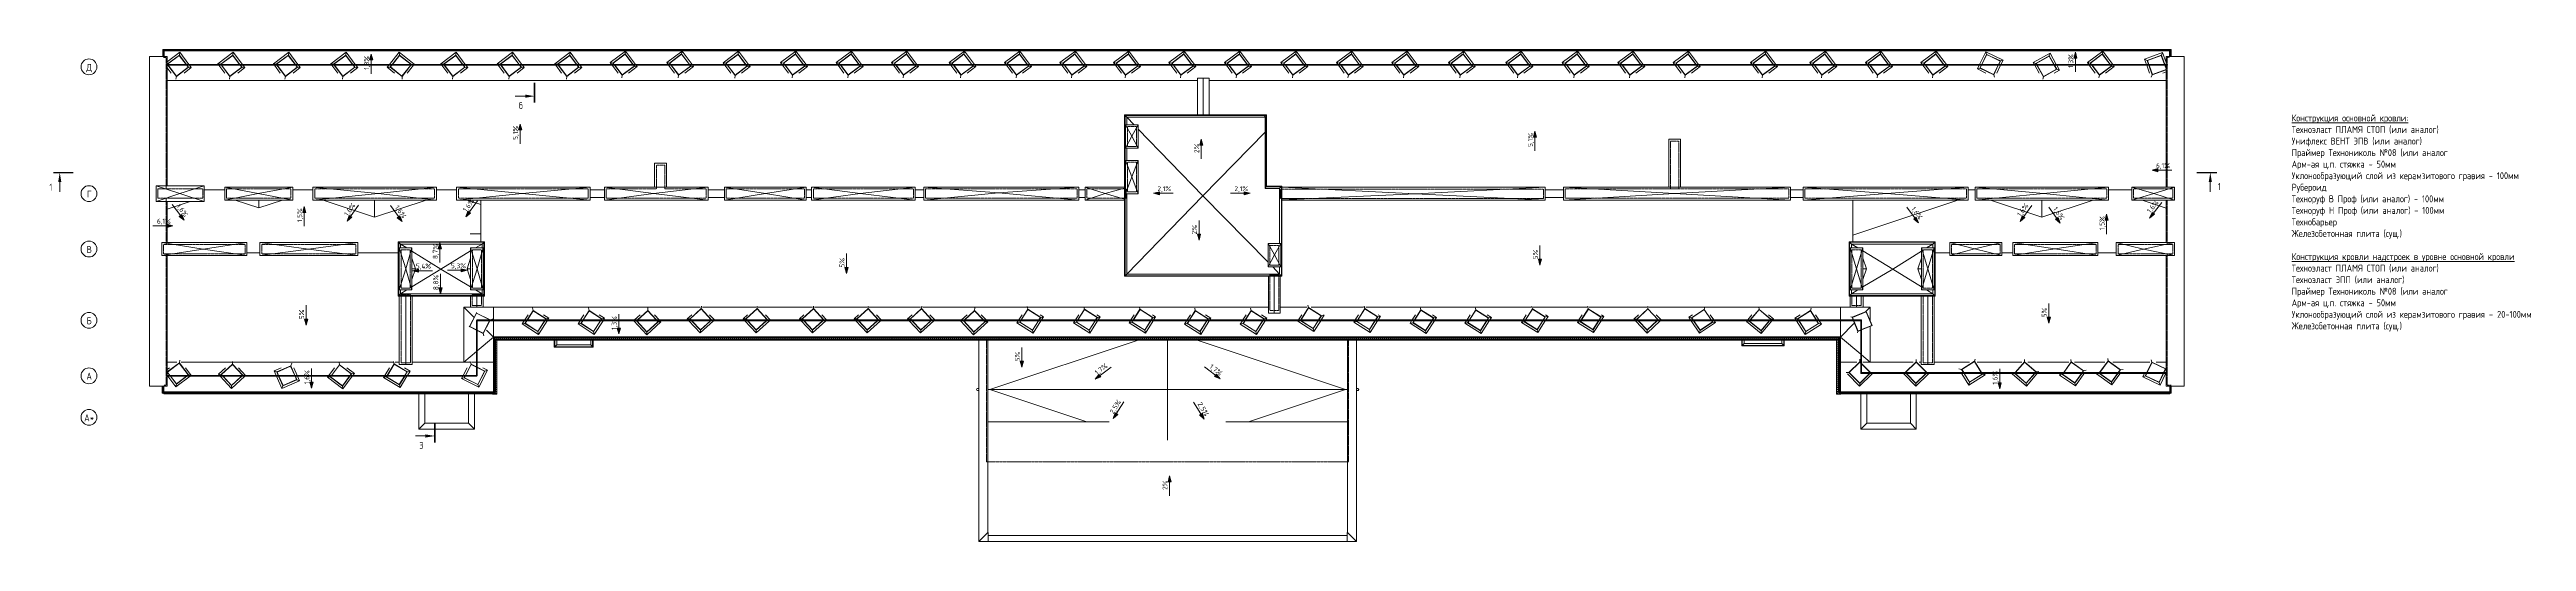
# Model space of a CAD drawing. Header units: millimetres. Extents: x -515342 to 330399, y -224905 to 507333.
# Drawn here: x -364774 to -239770, y 480496 to 505345 of the extents above; entities that cross this region are included whole.
import ezdxf

# ---------------------------------------------------------------- set-up
doc = ezdxf.new("R2010")
doc.units = ezdxf.units.MM
doc.linetypes.add('ADSK_Невидимые', pattern=[5, 3, -2])
for name, color, linetype, lineweight in [('Витраж', 7, 'Continuous', 0), ('Крыша', 7, 'Continuous', 0), ('Линии', 7, 'Continuous', 0), ('Марки', 7, 'Continuous', 0), ('Обобщенные модели', 7, 'Continuous', 0), ('Ограждение', 7, 'Continuous', 0), ('Оси', 7, 'Continuous', 0), ('Перекрытие', 7, 'Continuous', 0), ('Размеры', 7, 'Continuous', 0), ('Разрезы', 7, 'Continuous', 0), ('Стены', 7, 'Continuous', 0), ('Стены наружные', 7, 'Continuous', 0)]:
    doc.layers.add(name, color=color, linetype=linetype, lineweight=lineweight)
doc.styles.add('GOST Common', font='', dxfattribs={"width": 0.9, "height": 350})
doc.styles.add('GOST Common_1', font='', dxfattribs={"width": 0.9, "height": 250})
doc.styles.add('GOST Common_5', font='', dxfattribs={"width": 0.9, "height": 3.5})
doc.styles.get('GOST Common').set_extended_font_data('GOST Common')
doc.styles.get('GOST Common_1').set_extended_font_data('GOST Common')
doc.styles.get('GOST Common_5').set_extended_font_data('GOST Common')

# ---------------------------------------------------------------- blocks, each defined once
blk = doc.blocks.new('Ограждение - Ограждение-9651618-О_АР_П_Крыша')
at = {"layer": 'Ограждение'}
for p, q in [((12032, 6768), (12032, 4027)), ((16378, 6768), (12032, 6768)), ((12054, 6746), (12033, 6767)), ((12054, 6746), (12054, 4049)), ((16356, 6746), (12054, 6746)), ((12055, 4050), (12055, 6745)), ((12145, 6655), (12055, 6745)), ((12055, 6745), (16355, 6745)), ((16355, 6745), (16265, 6655)), ((16355, 6745), (16355, 4050)), ((16377, 6767), (16356, 6746)), ((16356, 4049), (16356, 6746)), ((16378, 4027), (16378, 6768)), ((12032, 4027), (16378, 4027)), ((12054, 4049), (12033, 4028)), ((12054, 4049), (16356, 4049)), ((12145, 4140), (12055, 4050)), ((16355, 4050), (12055, 4050)), ((16265, 4140), (16355, 4050)), ((16356, 4049), (16377, 4028))]:
    blk.add_line(p, q, dxfattribs=at)
for points in [[(12033, 6767), (12033, 6767), (12032, 6768), (12032, 6768), (12032, 6768), (12032, 6768)], [(12055, 6745), (12055, 6745), (12055, 6745), (12054, 6746), (12054, 6746), (12054, 6746)], [(16356, 6746), (16356, 6746), (16356, 6746), (16355, 6745), (16355, 6745), (16355, 6745)], [(16378, 6768), (16378, 6768), (16378, 6768), (16378, 6768), (16377, 6767), (16377, 6767)], [(12033, 4028), (12033, 4028), (12032, 4027), (12032, 4027), (12032, 4027), (12032, 4027)], [(12055, 4050), (12055, 4050), (12055, 4050), (12054, 4049), (12054, 4049), (12054, 4049)], [(16355, 4050), (16355, 4050), (16355, 4050), (16356, 4049), (16356, 4049), (16356, 4049)], [(16377, 4028), (16377, 4028), (16378, 4027), (16378, 4027), (16378, 4027), (16378, 4027)]]:
    blk.add_open_spline(points, degree=3, dxfattribs=at)
blk = doc.blocks.new('Ограждение - Ограждение-9801391-О_АР_П_Крыша')
at = {"layer": 'Ограждение'}
for p, q in [((85252, 6768), (85252, 4027)), ((89598, 6768), (85252, 6768)), ((85274, 6746), (85253, 6767)), ((85274, 6746), (85274, 4049)), ((89576, 6746), (85274, 6746)), ((85275, 6745), (85275, 4050)), ((89575, 6745), (85275, 6745)), ((85365, 6655), (85275, 6745)), ((89575, 6745), (89485, 6655)), ((89575, 4050), (89575, 6745)), ((89597, 6767), (89576, 6746)), ((89576, 4049), (89576, 6746)), ((89598, 4027), (89598, 6768)), ((85252, 4027), (89598, 4027)), ((85253, 4028), (85274, 4049)), ((85274, 4049), (89576, 4049)), ((85275, 4050), (85365, 4140)), ((85275, 4050), (89575, 4050)), ((89575, 4050), (89485, 4140)), ((89597, 4028), (89576, 4049))]:
    blk.add_line(p, q, dxfattribs=at)
for points in [[(85253, 6767), (85253, 6767), (85252, 6768), (85252, 6768), (85252, 6768), (85252, 6768)], [(85275, 6745), (85275, 6745), (85275, 6745), (85274, 6746), (85274, 6746), (85274, 6746)], [(89576, 6746), (89576, 6746), (89576, 6746), (89575, 6745), (89575, 6745), (89575, 6745)], [(89598, 6768), (89598, 6768), (89598, 6768), (89598, 6768), (89597, 6767), (89597, 6767)], [(85252, 4027), (85252, 4027), (85252, 4027), (85252, 4027), (85253, 4028), (85253, 4028)], [(85274, 4049), (85274, 4049), (85274, 4049), (85275, 4050), (85275, 4050), (85275, 4050)], [(89576, 4049), (89576, 4049), (89576, 4049), (89575, 4050), (89575, 4050), (89575, 4050)], [(89598, 4027), (89598, 4027), (89598, 4027), (89598, 4027), (89597, 4028), (89597, 4028)]]:
    blk.add_open_spline(points, degree=3, dxfattribs=at)
blk = doc.blocks.new('Ограждение - Ограждение-9804452-О_АР_П_Крыша')
at = {"layer": 'Ограждение'}
for p, q in [((48687, 13173), (48687, 5027)), ((55848, 13173), (48687, 13173)), ((48709, 13151), (48688, 13172)), ((48709, 13151), (48709, 5049)), ((55826, 13151), (48709, 13151)), ((48710, 5050), (48710, 13150)), ((48800, 13060), (48710, 13150)), ((48710, 13150), (55825, 13150)), ((55825, 13150), (55735, 13060)), ((55825, 13150), (55825, 9550)), ((55847, 13172), (55826, 13151)), ((55826, 9551), (55826, 13151)), ((55848, 9573), (55848, 13173)), ((55775, 9500), (55825, 9550)), ((55825, 9550), (56600, 9550)), ((55826, 9551), (55847, 9572)), ((56601, 9551), (55826, 9551)), ((56623, 9573), (55848, 9573)), ((56510, 9460), (56600, 9550)), ((56600, 9550), (56600, 5050)), ((56601, 9551), (56622, 9572)), ((56601, 5049), (56601, 9551)), ((56623, 5027), (56623, 9573)), ((48687, 5027), (56623, 5027)), ((48709, 5049), (48688, 5028)), ((48709, 5049), (56601, 5049)), ((48800, 5140), (48710, 5050)), ((56600, 5050), (48710, 5050)), ((56510, 5140), (56600, 5050)), ((56601, 5049), (56622, 5028))]:
    blk.add_line(p, q, dxfattribs=at)
for points in [[(48688, 13172), (48688, 13172), (48687, 13173), (48687, 13173), (48687, 13173), (48687, 13173)], [(48710, 13150), (48710, 13150), (48710, 13150), (48709, 13151), (48709, 13151), (48709, 13151)], [(55826, 13151), (55826, 13151), (55826, 13151), (55825, 13150), (55825, 13150), (55825, 13150)], [(55848, 13173), (55848, 13173), (55848, 13173), (55848, 13173), (55847, 13172), (55847, 13172)], [(55825, 9550), (55825, 9550), (55825, 9550), (55826, 9551), (55826, 9551), (55826, 9551)], [(55847, 9572), (55847, 9572), (55848, 9573), (55848, 9573), (55848, 9573), (55848, 9573)], [(56600, 9550), (56600, 9550), (56600, 9550), (56601, 9551), (56601, 9551), (56601, 9551)], [(56622, 9572), (56622, 9572), (56623, 9573), (56623, 9573), (56623, 9573), (56623, 9573)], [(48688, 5028), (48688, 5028), (48687, 5027), (48687, 5027), (48687, 5027), (48687, 5027)], [(48710, 5050), (48710, 5050), (48710, 5050), (48709, 5049), (48709, 5049), (48709, 5049)], [(56600, 5050), (56600, 5050), (56600, 5050), (56601, 5049), (56601, 5049), (56601, 5049)], [(56622, 5028), (56622, 5028), (56623, 5027), (56623, 5027), (56623, 5027), (56623, 5027)]]:
    blk.add_open_spline(points, degree=3, dxfattribs=at)
blk = doc.blocks.new('Ограждение - Ограждение-9809147-О_АР_П_Крыша')
at = {"layer": 'Ограждение'}
for p, q in [((16885, 1925), (16835, 1975)), ((16885, 1925), (16885, -855)), ((84775, 1925), (16885, 1925)), ((16886, -856), (16886, 1924)), ((16907, 1903), (16886, 1924)), ((16886, 1924), (84774, 1924)), ((16908, -878), (16908, 1902)), ((16908, 1902), (84752, 1902)), ((84752, 1902), (84752, -878)), ((84753, 1903), (84774, 1924)), ((84774, 1924), (84774, -856)), ((84775, 1925), (84825, 1975)), ((84775, -855), (84775, 1925)), ((122, -520), (122, -878)), ((122, -878), (16908, -878)), ((144, -856), (123, -877)), ((144, -520), (144, -856)), ((144, -856), (16886, -856)), ((145, -855), (145, -520)), ((195, -805), (145, -855)), ((145, -855), (16885, -855)), ((16885, -855), (16835, -805)), ((16907, -877), (16886, -856)), ((84752, -878), (101508, -878)), ((84753, -877), (84774, -856)), ((84774, -856), (101486, -856)), ((84775, -855), (84825, -805)), ((101485, -855), (84775, -855)), ((101485, -855), (101435, -805)), ((101485, -521), (101485, -855)), ((101486, -856), (101486, -521)), ((101507, -877), (101486, -856)), ((101508, -878), (101508, -521))]:
    blk.add_line(p, q, dxfattribs=at)
for points in [[(16886, 1924), (16886, 1924), (16886, 1924), (16885, 1925), (16885, 1925), (16885, 1925)], [(16908, 1902), (16908, 1902), (16908, 1902), (16908, 1902), (16907, 1903), (16907, 1903)], [(84752, 1902), (84752, 1902), (84752, 1902), (84752, 1902), (84753, 1903), (84753, 1903)], [(84774, 1924), (84774, 1924), (84774, 1924), (84775, 1925), (84775, 1925), (84775, 1925)], [(123, -877), (123, -877), (122, -878), (122, -878), (122, -878), (122, -878)], [(145, -855), (145, -855), (145, -855), (144, -856), (144, -856), (144, -856)], [(16886, -856), (16886, -856), (16886, -856), (16885, -855), (16885, -855), (16885, -855)], [(16908, -878), (16908, -878), (16908, -878), (16908, -878), (16907, -877), (16907, -877)], [(84752, -878), (84752, -878), (84752, -878), (84752, -878), (84753, -877), (84753, -877)], [(84774, -856), (84774, -856), (84774, -856), (84775, -855), (84775, -855), (84775, -855)], [(101486, -856), (101486, -856), (101486, -856), (101485, -855), (101485, -855), (101485, -855)], [(101508, -878), (101508, -878), (101508, -878), (101508, -878), (101507, -877), (101507, -877)]]:
    blk.add_open_spline(points, degree=3, dxfattribs=at)
blk = doc.blocks.new('Ограждение - Ограждение-9809664-О_АР_П_Крыша')
at = {"layer": 'Ограждение'}
for p, q in [((152, 16478), (152, 16125)), ((101498, 16478), (152, 16478)), ((174, 16456), (153, 16477)), ((174, 16125), (174, 16456)), ((174, 16456), (101476, 16456)), ((225, 16405), (175, 16455)), ((175, 16455), (175, 16125)), ((101475, 16455), (175, 16455)), ((101425, 16405), (101475, 16455)), ((101475, 16126), (101475, 16455)), ((101476, 16456), (101497, 16477)), ((101476, 16456), (101476, 16126)), ((101498, 16126), (101498, 16478))]:
    blk.add_line(p, q, dxfattribs=at)
for points in [[(153, 16477), (153, 16477), (152, 16478), (152, 16478), (152, 16478), (152, 16478)], [(175, 16455), (175, 16455), (175, 16455), (174, 16456), (174, 16456), (174, 16456)], [(101475, 16455), (101475, 16455), (101475, 16455), (101476, 16456), (101476, 16456), (101476, 16456)], [(101497, 16477), (101497, 16477), (101498, 16478), (101498, 16478), (101498, 16478), (101498, 16478)]]:
    blk.add_open_spline(points, degree=3, dxfattribs=at)
blk = doc.blocks.new('Ограждение - Ограждение-9810127-О_АР_П_Крыша')
at = {"layer": 'Ограждение'}
for p, q in [((-525, 16124), (375, 16124)), ((-525, -519), (-525, 16124)), ((375, 16124), (375, 9595)), ((375, 8805), (375, 6725)), ((375, 6075), (375, 20)), ((375, -519), (-525, -519)), ((375, -20), (375, -519))]:
    blk.add_line(p, q, dxfattribs=at)
blk = doc.blocks.new('Заглушка для парапетного отлива - Заглушка для парапетного отлива-9810502-О_АР_П_Крыша')
at = {"layer": 'Обобщенные модели'}
for p, q in [((-525, 16125), (375, 16125)), ((-525, 16125), (-525, 16124)), ((375, 16124), (-525, 16124)), ((375, 16124), (375, 16125)), ((-525, -519), (375, -519)), ((-525, -519), (-525, -520)), ((375, -520), (-525, -520)), ((375, -519), (375, -520))]:
    blk.add_line(p, q, dxfattribs=at)
blk = doc.blocks.new('Ограждение - Ограждение-9810876-О_АР_П_Крыша')
at = {"layer": 'Ограждение'}
for p, q in [((101255, 16125), (102155, 16125)), ((101255, 15725), (101255, 16125)), ((101255, 9525), (101255, 15685)), ((102155, 16125), (102155, -520)), ((101255, 6725), (101255, 8875)), ((101255, 160), (101255, 6075)), ((101255, -520), (101255, 120)), ((102155, -520), (101255, -520))]:
    blk.add_line(p, q, dxfattribs=at)
blk = doc.blocks.new('Заглушка на парапетный отлив 2 - Заглушка на парапетный отлив 2-9811343-О_АР_П_Крыша')
at = {"layer": 'Обобщенные модели'}
for p, q in [((101255, 16126), (102155, 16126)), ((101255, 16125), (101255, 16126)), ((102155, 16125), (101255, 16125)), ((102155, 16126), (102155, 16125)), ((101255, -520), (102155, -520)), ((101255, -521), (101255, -520)), ((102155, -521), (101255, -521)), ((102155, -520), (102155, -521))]:
    blk.add_line(p, q, dxfattribs=at)
blk = doc.blocks.new('Ограждение - Ограждение-9856481-О_АР_П_Крыша')
at = {"layer": 'Ограждение'}
for p, q in [((41335, -8370), (41335, 1799)), ((41785, 1799), (41785, -7920)), ((41335, -8370), (41785, -7920)), ((41805, -8370), (41335, -8370)), ((41785, -7920), (41805, -7920)), ((41805, -7920), (41805, -8370))]:
    blk.add_line(p, q, dxfattribs=at)
blk = doc.blocks.new('Прямоугольный импост - АР_Импост_40х40 _стойка ограждения на кровле_-10059441-О_АР_П_Крыша')
at = {"layer": 'Витраж'}
for p, q in [((375, -20), (375, 20)), ((375, 20), (675, 20)), ((675, -20), (375, -20))]:
    blk.add_line(p, q, dxfattribs=at)
blk = doc.blocks.new('Прямоугольный импост - АР_Импост_40х40 _стойка ограждения на кровле_-10057260-О_АР_П_Крыша')
at = {"layer": 'Витраж'}
for p, q in [((675, 20), (975, 20)), ((975, -20), (675, -20))]:
    blk.add_line(p, q, dxfattribs=at)
blk = doc.blocks.new('Прямоугольный импост - АР_Импост_40х40 _стойка ограждения на кровле_-10061760-О_АР_П_Крыша')
at = {"layer": 'Витраж'}
for p, q in [((15675, 20), (15967, 20)), ((15967, 20), (15967, -20)), ((15967, -20), (15675, -20))]:
    blk.add_line(p, q, dxfattribs=at)
blk = doc.blocks.new('Прямоугольный импост - АР_Импост_40х40 _стойка ограждения на кровле_-10061410-О_АР_П_Крыша')
at = {"layer": 'Витраж'}
for p, q in [((15980, 2800), (16020, 2800)), ((15980, 2700), (15980, 2800)), ((16020, 2800), (16020, 2700))]:
    blk.add_line(p, q, dxfattribs=at)
blk = doc.blocks.new('Прямоугольный импост - АР_Импост_40х40 _стойка ограждения на кровле_-10061159-О_АР_П_Крыша')
at = {"layer": 'Витраж'}
for p, q in [((50840, 2820), (51000, 2820)), ((51000, 2780), (50840, 2780))]:
    blk.add_line(p, q, dxfattribs=at)
blk = doc.blocks.new('Прямоугольный импост - АР_Импост_40х40 _стойка ограждения на кровле_-10059241-О_АР_П_Крыша')
at = {"layer": 'Витраж'}
for p, q in [((16040, 2780), (16040, 2820)), ((16040, 2820), (16340, 2820)), ((16340, 2780), (16040, 2780))]:
    blk.add_line(p, q, dxfattribs=at)
blk = doc.blocks.new('Прямоугольный импост - АР_Импост_40х40 _стойка ограждения на кровле_-10060282-О_АР_П_Крыша')
at = {"layer": 'Витраж'}
for p, q in [((85800, 2820), (85825, 2820)), ((85825, 2780), (85800, 2780)), ((85825, 2820), (85825, 2780))]:
    blk.add_line(p, q, dxfattribs=at)
blk = doc.blocks.new('Прямоугольный импост - АР_Импост_40х40 _стойка ограждения на кровле_-10061160-О_АР_П_Крыша')
at = {"layer": 'Витраж'}
for p, q in [((51000, 2820), (51300, 2820)), ((51300, 2780), (51000, 2780))]:
    blk.add_line(p, q, dxfattribs=at)
blk = doc.blocks.new('Прямоугольный импост - АР_Импост_40х40 _стойка ограждения на кровле_-10060277-О_АР_П_Крыша')
at = {"layer": 'Витраж'}
for p, q in [((85500, 2820), (85800, 2820)), ((85800, 2780), (85500, 2780))]:
    blk.add_line(p, q, dxfattribs=at)
blk = doc.blocks.new('Прямоугольный импост - АР_Импост_40х40 _стойка ограждения на кровле_-10059440-О_АР_П_Крыша')
at = {"layer": 'Витраж'}
for p, q in [((85845, 140), (85845, 400)), ((85885, 140), (85845, 140)), ((85885, 400), (85885, 140))]:
    blk.add_line(p, q, dxfattribs=at)
blk = doc.blocks.new('Прямоугольный импост - АР_Импост_40х40 _стойка ограждения на кровле_-10059240-О_АР_П_Крыша')
at = {"layer": 'Витраж'}
for p, q in [((101205, 160), (101255, 160)), ((101255, 120), (101205, 120)), ((101255, 160), (101255, 120))]:
    blk.add_line(p, q, dxfattribs=at)
blk = doc.blocks.new('Прямоугольный импост - АР_Импост_40х40 _поручень ограждения на кровле_-10283707-О_АР_П_Крыша')
at = {"layer": 'Витраж'}
for p, q in [((403, 15685), (403, 15725)), ((403, 15725), (460, 15725)), ((460, 15685), (403, 15685))]:
    blk.add_line(p, q, dxfattribs=at)
blk = doc.blocks.new('Прямоугольный импост - АР_Импост_40х40 _поручень ограждения на кровле_-10291210-О_АР_П_Крыша')
at = {"layer": 'Витраж'}
for p, q in [((52360, 15725), (52660, 15725)), ((52660, 15685), (52360, 15685))]:
    blk.add_line(p, q, dxfattribs=at)
blk = doc.blocks.new('Прямоугольный импост - АР_Импост_40х40 _поручень ограждения на кровле_-10058576-О_АР_П_Крыша')
at = {"layer": 'Витраж'}
for p, q in [((52060, 15725), (52360, 15725)), ((52360, 15685), (52060, 15685))]:
    blk.add_line(p, q, dxfattribs=at)
blk = doc.blocks.new('Ограждение - Ограждение-9890180-О_АР_П_Крыша')
at = {"layer": 'Ограждение'}
for p, q in [((59935, -7920), (59935, 1799)), ((60385, 1799), (60385, -8370)), ((59915, -8370), (59915, -7920)), ((59915, -7920), (59935, -7920)), ((60385, -8370), (59915, -8370)), ((59935, -7920), (60385, -8370))]:
    blk.add_line(p, q, dxfattribs=at)
blk = doc.blocks.new('Ограждение - Ограждение-9890191-О_АР_П_Крыша')
at = {"layer": 'Ограждение'}
for p, q in [((41805, -8070), (59915, -8070)), ((59915, -8370), (41805, -8370))]:
    blk.add_line(p, q, dxfattribs=at)
blk = doc.blocks.new('Прямоугольный импост - АР_Импост_40х40 _поручень ограждения на кровле_-10291208-О_АР_П_Крыша')
at = {"layer": 'Витраж'}
for p, q in [((52660, 15725), (52725, 15725)), ((52725, 15685), (52660, 15685))]:
    blk.add_line(p, q, dxfattribs=at)
blk = doc.blocks.new('Прямоугольный импост - АР_Импост_40х40 _поручень ограждения на кровле_-10058575-О_АР_П_Крыша')
at = {"layer": 'Витраж'}
for p, q in [((101025, 15725), (101325, 15725)), ((101325, 15685), (101025, 15685)), ((101325, 15725), (101325, 15685))]:
    blk.add_line(p, q, dxfattribs=at)
blk = doc.blocks.new('Прямоугольный импост - АР_Импост_40х40 _поручень ограждения на кровле_-10059455-О_АР_П_Крыша')
at = {"layer": 'Витраж'}
blk.add_line((85865, 120), (85845, 120), dxfattribs=at)
blk = doc.blocks.new('Прямоугольный импост - АР_Импост_40х40 _стойка ограждения на кровле_-10059257-О_АР_П_Крыша')
at = {"layer": 'Витраж'}
for p, q in [((0, 20), (-40, 20)), ((-40, 20), (-40, -20)), ((0, -20), (0, 20)), ((-40, -20), (0, -20))]:
    blk.add_line(p, q, dxfattribs=at)
blk = doc.blocks.new('Прямоугольный импост - АР_Импост_40х40 _поручень ограждения на кровле_-10059454-О_АР_П_Крыша')
at = {"layer": 'Витраж'}
blk.add_line((85845, 120), (85845, 140), dxfattribs=at)
blk = doc.blocks.new('Прямоугольный импост - АР_Импост_40х40 _поручень ограждения на кровле_-10060284-О_АР_П_Крыша')
at = {"layer": 'Витраж'}
blk.add_line((85885, 2820), (85885, 2800), dxfattribs=at)
blk = doc.blocks.new('Прямоугольный импост - АР_Импост_40х40 _стойка ограждения на кровле_-10060271-О_АР_П_Крыша')
at = {"layer": 'Витраж'}
for p, q in [((-40, -20), (-40, 20)), ((-40, 20), (0, 20)), ((0, 20), (0, -20)), ((0, -20), (-40, -20))]:
    blk.add_line(p, q, dxfattribs=at)
blk = doc.blocks.new('Прямоугольный импост - АР_Импост_40х40 _поручень ограждения на кровле_-10060283-О_АР_П_Крыша')
at = {"layer": 'Витраж'}
blk.add_line((85865, 2820), (85885, 2820), dxfattribs=at)
blk = doc.blocks.new('Прямоугольный импост - АР_Импост_40х40 _стойка ограждения на кровле_-10061404-О_АР_П_Крыша')
at = {"layer": 'Витраж'}
for p, q in [((0, 20), (-40, 20)), ((-40, 20), (-40, -20)), ((0, -20), (0, 20)), ((-40, -20), (0, -20))]:
    blk.add_line(p, q, dxfattribs=at)
blk = doc.blocks.new('Прямоугольный импост - АР_Импост_40х40 _поручень ограждения на кровле_-10061694-О_АР_П_Крыша')
at = {"layer": 'Витраж'}
for p, q in [((-40, -20), (-40, 20)), ((-40, 20), (0, 20)), ((0, 20), (0, -20)), ((0, -20), (-40, -20))]:
    blk.add_line(p, q, dxfattribs=at)
blk = doc.blocks.new('Ограждение - Ограждение-10152393-О_АР_П_Крыша')
at = {"layer": 'Ограждение'}
for p, q in [((19908, 1799), (19908, 1442)), ((19908, 1442), (21867, 1442)), ((19930, 1464), (19909, 1443)), ((19930, 1799), (19930, 1464)), ((19930, 1464), (21845, 1464)), ((19931, 1799), (19931, 1465)), ((20031, 1565), (19931, 1465)), ((19931, 1465), (21843, 1465)), ((20031, 1799), (20031, 1565)), ((20031, 1565), (21743, 1565)), ((21743, 1565), (21743, 1799)), ((21743, 1565), (21843, 1465)), ((21843, 1465), (21843, 1799)), ((21845, 1464), (21845, 1799)), ((21845, 1464), (21865, 1443)), ((21867, 1442), (21867, 1799))]:
    blk.add_line(p, q, dxfattribs=at)
for points in [[(19909, 1443), (19909, 1443), (19908, 1442), (19908, 1442), (19908, 1442), (19908, 1442)], [(19931, 1465), (19931, 1465), (19931, 1465), (19930, 1464), (19930, 1464), (19930, 1464)], [(21843, 1465), (21843, 1465), (21844, 1465), (21844, 1464), (21844, 1464), (21845, 1464)], [(21865, 1443), (21866, 1443), (21866, 1442), (21867, 1442), (21867, 1442), (21867, 1442)]]:
    blk.add_open_spline(points, degree=3, dxfattribs=at)
blk = doc.blocks.new('Ограждение - Ограждение-10152470-О_АР_П_Крыша')
at = {"layer": 'Ограждение'}
for p, q in [((79831, 1799), (79831, 1511)), ((79831, 1511), (81980, 1511)), ((79853, 1534), (79833, 1513)), ((79853, 1799), (79853, 1534)), ((79853, 1534), (81958, 1534)), ((79854, 1799), (79854, 1535)), ((79954, 1635), (79854, 1535)), ((79854, 1535), (81957, 1535)), ((79954, 1799), (79954, 1635)), ((79954, 1635), (81857, 1635)), ((81857, 1635), (81857, 1799)), ((81857, 1635), (81957, 1535)), ((81957, 1535), (81957, 1799)), ((81958, 1534), (81958, 1799)), ((81958, 1534), (81979, 1513)), ((81980, 1511), (81980, 1799))]:
    blk.add_line(p, q, dxfattribs=at)
for points in [[(79833, 1513), (79832, 1513), (79832, 1512), (79831, 1511), (79831, 1511), (79831, 1511)], [(79854, 1535), (79854, 1535), (79854, 1535), (79854, 1534), (79853, 1534), (79853, 1534)], [(81957, 1535), (81957, 1535), (81957, 1535), (81957, 1534), (81958, 1534), (81958, 1534)], [(81979, 1513), (81979, 1513), (81980, 1512), (81980, 1511), (81980, 1511), (81980, 1511)]]:
    blk.add_open_spline(points, degree=3, dxfattribs=at)
blk = doc.blocks.new('Ограждение - Ограждение-10610195-О_АР_П_Крыша')
at = {"layer": 'Ограждение'}
for p, q in [((13075, -2690), (13075, -920)), ((13375, -920), (13375, -2390)), ((15575, -2390), (15575, -920)), ((15875, -920), (15875, -2690)), ((13075, -2690), (13375, -2390)), ((13375, -2390), (15575, -2390)), ((15875, -2690), (15575, -2390)), ((15875, -2690), (13075, -2690))]:
    blk.add_line(p, q, dxfattribs=at)
blk = doc.blocks.new('Ограждение - Ограждение-10610206-О_АР_П_Крыша')
at = {"layer": 'Ограждение'}
for p, q in [((85845, -2690), (85845, -920)), ((86145, -920), (86145, -2390)), ((88345, -2390), (88345, -920)), ((88645, -920), (88645, -2690)), ((86145, -2390), (85845, -2690)), ((86145, -2390), (88345, -2390)), ((88345, -2390), (88645, -2690)), ((88645, -2690), (85845, -2690))]:
    blk.add_line(p, q, dxfattribs=at)
blk = doc.blocks.new('Ось сетки - Круг_Ø8 мм-6577-О_АР_П_Крыша')
at = {"layer": 'Оси'}
for start, end in [(360, 180), (180, 360)]:
    blk.add_arc((0, 0), 4, start, end, dxfattribs=at)
blk = doc.blocks.new('Разрез - Номер вида сзади_3_5 мм-64069-О_АР_П_Крыша')
at = {"layer": 'Разрезы'}
for points in [[(9.8, 0.4), (9.8, -0.4), (-0.3, -0.4), (-0.3, 0.4)], [(2.2, -4.7), (3, 0), (3.8, -4.7)]]:
    blk.add_hatch(color=256, dxfattribs=at).paths.add_polyline_path(points)
at = {"layer": 'Разрезы', "lineweight": 20}
blk.add_line((3, -3), (3, -9.7), dxfattribs=at)
blk = doc.blocks.new('Разрез - Номер вида спереди_3_5 мм-64067-О_АР_П_Крыша')
at = {"layer": 'Разрезы'}
for points in [[(9.8, 0.4), (9.8, -0.4), (-0.3, -0.4), (-0.3, 0.4)], [(2.2, -4.7), (3, 0), (3.8, -4.7)]]:
    blk.add_hatch(color=256, dxfattribs=at).paths.add_polyline_path(points)
at = {"layer": 'Разрезы', "lineweight": 20}
blk.add_line((3, -3), (3, -9.7), dxfattribs=at)
blk = doc.blocks.new('ASVP_Марка_Крыша - Типоразмер_Марка-702032-О_АР_П_Крыша')
at = {"layer": 'Марки'}
blk.add_line((-2.5, 0), (2.5, 0), dxfattribs=at)
blk = doc.blocks.new('Влж_Водосточная труба_Хомут - Хомут-10082757-О_АР_П_Крыша')
at = {"layer": 'Обобщенные модели'}
for start, end in [(90, 270), (66.46626, 90), (270, 293.53374)]:
    blk.add_arc((41268, -695), 55, start, end, dxfattribs=at)
blk = doc.blocks.new('TN_Отвод угловой ТехноНИКОЛЬ - Отвод угловой_ с квадратного сечения _100_100мм_ в круглое _100мм_-10082680-О_АР_П_Крыша')
at = {"layer": 'Обобщенные модели'}
for p, q in [((-50, 0), (-50, -66.8)), ((50, 0), (50, -66.8))]:
    blk.add_line(p, q, dxfattribs=at)
blk.add_arc((0, 0), 50, 360, 180, dxfattribs=at)
blk = doc.blocks.new('Влж_Водосточная труба_Хомут - Хомут-10082788-О_АР_П_Крыша')
at = {"layer": 'Обобщенные модели'}
for start, end in [(90, 113.53374), (246.46626, 270), (270, 90)]:
    blk.add_arc((60452, -695), 55, start, end, dxfattribs=at)
blk = doc.blocks.new('TN_Отвод угловой ТехноНИКОЛЬ - Отвод угловой_ с квадратного сечения _100_100мм_ в круглое _100мм_-10082681-О_АР_П_Крыша')
at = {"layer": 'Обобщенные модели'}
for p, q in [((-50, 66.8), (-50, 0)), ((50, 66.8), (50, 0))]:
    blk.add_line(p, q, dxfattribs=at)
blk.add_arc((0, 0), 50, 180, 360, dxfattribs=at)
blk = doc.blocks.new('FP_13-О_АР_П_Крыша')
at = {"layer": 'Обобщенные модели'}
for p, q in [((5, -84), (5, -125)), ((105, -84), (105, -125)), ((205, -84), (205, -125)), ((305, -84), (305, -125)), ((405, -84), (405, -125)), ((505, -84), (505, -125)), ((605, -84), (605, -125)), ((705, -84), (705, -125)), ((805, -84), (805, -125)), ((905, -84), (905, -125)), ((1005, -84), (1005, -125)), ((1105, -84), (1105, -125)), ((1205, -84), (1205, -125)), ((1305, -84), (1305, -125)), ((1405, -84), (1405, -125)), ((1505, -84), (1505, -125)), ((1605, -84), (1605, -125)), ((1705, -84), (1705, -125)), ((1805, -84), (1805, -125)), ((1905, -84), (1905, -125)), ((2005, -84), (2005, -125)), ((2105, -84), (2105, -125)), ((2205, -84), (2205, -125)), ((2305, -84), (2305, -125)), ((2405, -84), (2405, -125)), ((2505, -84), (2505, -125)), ((2605, -84), (2605, -125)), ((2705, -84), (2705, -125)), ((2805, -84), (2805, -125)), ((2905, -84), (2905, -125)), ((3005, -84), (3005, -125)), ((3105, -84), (3105, -125)), ((3205, -84), (3205, -125)), ((3305, -84), (3305, -125)), ((3405, -84), (3405, -125)), ((3505, -84), (3505, -125)), ((3605, -84), (3605, -125)), ((3705, -84), (3705, -125)), ((3805, -84), (3805, -125)), ((3905, -84), (3905, -125)), ((4005, -84), (4005, -125)), ((4105, -84), (4105, -125)), ((4205, -84), (4205, -125)), ((4305, -84), (4305, -125)), ((4405, -84), (4405, -125)), ((4505, -84), (4505, -125)), ((4605, -84), (4605, -125)), ((4705, -84), (4705, -125)), ((4805, -84), (4805, -125)), ((4905, -84), (4905, -125)), ((5005, -84), (5005, -125)), ((5105, -84), (5105, -125)), ((5205, -84), (5205, -125)), ((5305, -84), (5305, -125)), ((5405, -84), (5405, -125)), ((5505, -84), (5505, -125)), ((5605, -84), (5605, -125)), ((5705, -84), (5705, -125)), ((5805, -84), (5805, -125)), ((5905, -84), (5905, -125)), ((6005, -84), (6005, -125)), ((6105, -84), (6105, -125)), ((6205, -84), (6205, -125)), ((6305, -84), (6305, -125)), ((6405, -84), (6405, -125)), ((6505, -84), (6505, -125)), ((6605, -84), (6605, -125)), ((6705, -84), (6705, -125)), ((6805, -84), (6805, -125)), ((6905, -84), (6905, -125)), ((7005, -84), (7005, -125)), ((7105, -84), (7105, -125)), ((7205, -84), (7205, -125)), ((7305, -84), (7305, -125)), ((7405, -84), (7405, -125)), ((7505, -84), (7505, -125)), ((7605, -84), (7605, -125)), ((7705, -84), (7705, -125)), ((7805, -84), (7805, -125)), ((7905, -84), (7905, -125)), ((8005, -84), (8005, -125)), ((8105, -84), (8105, -125)), ((8205, -84), (8205, -125)), ((8305, -84), (8305, -125)), ((8405, -84), (8405, -125)), ((8505, -84), (8505, -125)), ((8605, -84), (8605, -125)), ((8705, -84), (8705, -125)), ((8805, -84), (8805, -125)), ((8905, -84), (8905, -125)), ((9005, -84), (9005, -125)), ((9105, -84), (9105, -125)), ((9205, -84), (9205, -125)), ((9305, -84), (9305, -125)), ((9405, -84), (9405, -125)), ((9505, -84), (9505, -125)), ((9605, -84), (9605, -125)), ((9705, -84), (9705, -125)), ((9805, -84), (9805, -125)), ((9905, -84), (9905, -125)), ((10005, -84), (10005, -125)), ((10105, -84), (10105, -125)), ((10205, -84), (10205, -125)), ((10305, -84), (10305, -125)), ((10405, -84), (10405, -125)), ((10505, -84), (10505, -125)), ((10605, -84), (10605, -125)), ((10705, -84), (10705, -125)), ((10805, -84), (10805, -125)), ((10905, -84), (10905, -125)), ((11005, -84), (11005, -125)), ((11105, -84), (11105, -125)), ((11205, -84), (11205, -125)), ((11305, -84), (11305, -125)), ((11405, -84), (11405, -125)), ((11505, -84), (11505, -125)), ((11605, -84), (11605, -125)), ((11705, -84), (11705, -125)), ((11805, -84), (11805, -125)), ((11905, -84), (11905, -125)), ((12005, -84), (12005, -125)), ((12105, -84), (12105, -125)), ((12205, -84), (12205, -125)), ((12305, -84), (12305, -125)), ((12405, -84), (12405, -125)), ((12505, -84), (12505, -125)), ((12605, -84), (12605, -125)), ((12705, -84), (12705, -125)), ((12805, -84), (12805, -125)), ((12905, -84), (12905, -125)), ((13005, -84), (13005, -125)), ((13105, -84), (13105, -125)), ((13205, -84), (13205, -125)), ((13305, -84), (13305, -125)), ((13405, -84), (13405, -125)), ((13505, -84), (13505, -125)), ((13605, -84), (13605, -125)), ((13705, -84), (13705, -125)), ((13805, -84), (13805, -125)), ((13905, -84), (13905, -125)), ((14005, -84), (14005, -125)), ((14105, -84), (14105, -125)), ((14205, -84), (14205, -125)), ((14305, -84), (14305, -125)), ((14405, -84), (14405, -125)), ((14505, -84), (14505, -125)), ((14605, -84), (14605, -125)), ((14705, -84), (14705, -125)), ((14805, -84), (14805, -125)), ((14905, -84), (14905, -125)), ((15005, -84), (15005, -125)), ((15105, -84), (15105, -125)), ((15205, -84), (15205, -125)), ((15305, -84), (15305, -125)), ((15405, -84), (15405, -125)), ((15505, -84), (15505, -125)), ((15605, -84), (15605, -125)), ((15705, -84), (15705, -125)), ((15805, -84), (15805, -125)), ((15905, -84), (15905, -125)), ((16005, -84), (16005, -125)), ((16105, -84), (16105, -125)), ((16205, -84), (16205, -125)), ((16305, -84), (16305, -125)), ((16405, -84), (16405, -125)), ((16505, -84), (16505, -125)), ((16605, -84), (16605, -125))]:
    blk.add_line(p, q, dxfattribs=at)
blk = doc.blocks.new('Влж_Решетка для желоба - Решетка 125-9884270-О_АР_П_Крыша')
at = {"layer": 'Обобщенные модели'}
for p, q in [((0, -125), (0, -83)), ((0, -125), (16691, -125)), ((16691, -83), (16691, -125))]:
    blk.add_line(p, q, dxfattribs=at)
blk.add_blockref('FP_13-О_АР_П_Крыша', (0, 0), dxfattribs=at)
blk = doc.blocks.new('FP_14-О_АР_П_Крыша')
at = {"layer": 'Обобщенные модели'}
for p, q in [((0, -51), (2594, -51)), ((95, -41), (95, -22)), ((95, -84), (95, -41)), ((95, -125), (95, -84)), ((195, -41), (195, -22)), ((195, -84), (195, -41)), ((195, -125), (195, -84)), ((295, -41), (295, -22)), ((295, -84), (295, -41)), ((295, -125), (295, -84)), ((395, -41), (395, -22)), ((395, -84), (395, -41)), ((395, -125), (395, -84)), ((495, -41), (495, -22)), ((495, -84), (495, -41)), ((495, -125), (495, -84)), ((595, -41), (595, -22)), ((595, -84), (595, -41)), ((595, -125), (595, -84)), ((695, -41), (695, -22)), ((695, -84), (695, -41)), ((695, -125), (695, -84)), ((795, -41), (795, -22)), ((795, -84), (795, -41)), ((795, -125), (795, -84)), ((895, -41), (895, -22)), ((895, -84), (895, -41)), ((895, -125), (895, -84)), ((995, -41), (995, -22)), ((995, -84), (995, -41)), ((995, -125), (995, -84)), ((1095, -41), (1095, -22)), ((1095, -84), (1095, -41)), ((1095, -125), (1095, -84)), ((1195, -41), (1195, -22)), ((1195, -84), (1195, -41)), ((1195, -125), (1195, -84)), ((1295, -41), (1295, -22)), ((1295, -84), (1295, -41)), ((1295, -125), (1295, -84)), ((1395, -41), (1395, -22)), ((1395, -84), (1395, -41)), ((1395, -125), (1395, -84)), ((1495, -41), (1495, -22)), ((1495, -84), (1495, -41)), ((1495, -125), (1495, -84)), ((1595, -41), (1595, -22)), ((1595, -84), (1595, -41)), ((1595, -125), (1595, -84)), ((1695, -41), (1695, -22)), ((1695, -84), (1695, -41)), ((1695, -125), (1695, -84)), ((1795, -41), (1795, -22)), ((1795, -84), (1795, -41)), ((1795, -125), (1795, -84)), ((1895, -41), (1895, -22)), ((1895, -84), (1895, -41)), ((1895, -125), (1895, -84)), ((1995, -41), (1995, -22)), ((1995, -84), (1995, -41)), ((1995, -125), (1995, -84)), ((2095, -41), (2095, -22)), ((2095, -84), (2095, -41)), ((2095, -125), (2095, -84)), ((2195, -41), (2195, -22)), ((2195, -84), (2195, -41)), ((2195, -125), (2195, -84)), ((2295, -41), (2295, -22)), ((2295, -84), (2295, -41)), ((2295, -125), (2295, -84)), ((2395, -41), (2395, -22)), ((2395, -84), (2395, -41)), ((2395, -125), (2395, -84)), ((2495, -41), (2495, -22)), ((2495, -84), (2495, -41)), ((2495, -125), (2495, -84))]:
    blk.add_line(p, q, dxfattribs=at)
blk = doc.blocks.new('Влж_Решетка для желоба - Решетка 125-9912537-О_АР_П_Крыша')
at = {"layer": 'Обобщенные модели'}
for p, q in [((0, -125), (0, -22)), ((0, -125), (2594, -125)), ((2594, -22), (2594, -125))]:
    blk.add_line(p, q, dxfattribs=at)
blk.add_blockref('FP_14-О_АР_П_Крыша', (0, 0), dxfattribs=at)
blk = doc.blocks.new('FP_15-О_АР_П_Крыша')
at = {"layer": 'Обобщенные модели'}
for p, q in [((35, 84), (35, 125)), ((135, 84), (135, 125)), ((235, 84), (235, 125)), ((335, 84), (335, 125)), ((435, 84), (435, 125)), ((535, 84), (535, 125)), ((635, 84), (635, 125)), ((735, 84), (735, 125)), ((835, 84), (835, 125)), ((935, 84), (935, 125)), ((1035, 84), (1035, 125)), ((1135, 84), (1135, 125)), ((1235, 84), (1235, 125)), ((1335, 84), (1335, 125)), ((1435, 84), (1435, 125)), ((1535, 84), (1535, 125)), ((1635, 84), (1635, 125)), ((1735, 84), (1735, 125)), ((1835, 84), (1835, 125)), ((1935, 84), (1935, 125)), ((2035, 84), (2035, 125)), ((2135, 84), (2135, 125)), ((2235, 84), (2235, 125)), ((2335, 84), (2335, 125)), ((2435, 84), (2435, 125)), ((2535, 84), (2535, 125)), ((2635, 84), (2635, 125)), ((2735, 84), (2735, 125)), ((2835, 84), (2835, 125)), ((2935, 84), (2935, 125)), ((3035, 84), (3035, 125)), ((3135, 84), (3135, 125)), ((3235, 84), (3235, 125)), ((3335, 84), (3335, 125)), ((3435, 84), (3435, 125)), ((3535, 84), (3535, 125)), ((3635, 84), (3635, 125)), ((3735, 84), (3735, 125)), ((3835, 84), (3835, 125)), ((3935, 84), (3935, 125)), ((4035, 84), (4035, 125)), ((4135, 84), (4135, 125)), ((4235, 84), (4235, 125)), ((4335, 84), (4335, 125)), ((4435, 84), (4435, 125)), ((4535, 84), (4535, 125)), ((4635, 84), (4635, 125)), ((4735, 84), (4735, 125)), ((4835, 84), (4835, 125)), ((4935, 84), (4935, 125)), ((5035, 84), (5035, 125)), ((5135, 84), (5135, 125)), ((5235, 84), (5235, 125)), ((5335, 84), (5335, 125)), ((5435, 84), (5435, 125)), ((5535, 84), (5535, 125)), ((5635, 84), (5635, 125)), ((5735, 84), (5735, 125)), ((5835, 84), (5835, 125)), ((5935, 84), (5935, 125)), ((6035, 84), (6035, 125)), ((6135, 84), (6135, 125)), ((6235, 84), (6235, 125)), ((6335, 84), (6335, 125)), ((6435, 84), (6435, 125)), ((6535, 84), (6535, 125)), ((6635, 84), (6635, 125)), ((6735, 84), (6735, 125)), ((6835, 84), (6835, 125)), ((6935, 84), (6935, 125)), ((7035, 84), (7035, 125)), ((7135, 84), (7135, 125)), ((7235, 84), (7235, 125)), ((7335, 84), (7335, 125)), ((7435, 84), (7435, 125)), ((7535, 84), (7535, 125)), ((7635, 84), (7635, 125)), ((7735, 84), (7735, 125)), ((7835, 84), (7835, 125)), ((7935, 84), (7935, 125)), ((8035, 84), (8035, 125)), ((8135, 84), (8135, 125)), ((8235, 84), (8235, 125)), ((8335, 84), (8335, 125)), ((8435, 84), (8435, 125)), ((8535, 84), (8535, 125)), ((8635, 84), (8635, 125)), ((8735, 84), (8735, 125)), ((8835, 84), (8835, 125)), ((8935, 84), (8935, 125)), ((9035, 84), (9035, 125)), ((9135, 84), (9135, 125)), ((9235, 84), (9235, 125)), ((9335, 84), (9335, 125)), ((9435, 84), (9435, 125)), ((9535, 84), (9535, 125)), ((9635, 84), (9635, 125)), ((9735, 84), (9735, 125)), ((9835, 84), (9835, 125)), ((9935, 84), (9935, 125)), ((10035, 84), (10035, 125)), ((10135, 84), (10135, 125)), ((10235, 84), (10235, 125)), ((10335, 84), (10335, 125)), ((10435, 84), (10435, 125)), ((10535, 84), (10535, 125)), ((10635, 84), (10635, 125)), ((10735, 84), (10735, 125)), ((10835, 84), (10835, 125)), ((10935, 84), (10935, 125)), ((11035, 84), (11035, 125)), ((11135, 84), (11135, 125)), ((11235, 84), (11235, 125)), ((11335, 84), (11335, 125)), ((11435, 84), (11435, 125)), ((11535, 84), (11535, 125)), ((11635, 84), (11635, 125)), ((11735, 84), (11735, 125)), ((11835, 84), (11835, 125)), ((11935, 84), (11935, 125)), ((12035, 84), (12035, 125)), ((12135, 84), (12135, 125)), ((12235, 84), (12235, 125)), ((12335, 84), (12335, 125)), ((12435, 84), (12435, 125)), ((12535, 84), (12535, 125)), ((12635, 84), (12635, 125)), ((12735, 84), (12735, 125)), ((12835, 84), (12835, 125)), ((12935, 84), (12935, 125)), ((13035, 84), (13035, 125)), ((13135, 84), (13135, 125)), ((13235, 84), (13235, 125)), ((13335, 84), (13335, 125)), ((13435, 84), (13435, 125)), ((13535, 84), (13535, 125)), ((13635, 84), (13635, 125)), ((13735, 84), (13735, 125)), ((13835, 84), (13835, 125)), ((13935, 84), (13935, 125)), ((14035, 84), (14035, 125)), ((14135, 84), (14135, 125)), ((14235, 84), (14235, 125)), ((14335, 84), (14335, 125)), ((14435, 84), (14435, 125)), ((14535, 84), (14535, 125)), ((14635, 84), (14635, 125)), ((14735, 84), (14735, 125)), ((14835, 84), (14835, 125)), ((14935, 84), (14935, 125)), ((15035, 84), (15035, 125)), ((15135, 84), (15135, 125)), ((15235, 84), (15235, 125)), ((15335, 84), (15335, 125)), ((15435, 84), (15435, 125)), ((15535, 84), (15535, 125)), ((15635, 84), (15635, 125)), ((15735, 84), (15735, 125)), ((15835, 84), (15835, 125)), ((15935, 84), (15935, 125)), ((16035, 84), (16035, 125)), ((16135, 84), (16135, 125)), ((16235, 84), (16235, 125)), ((16335, 84), (16335, 125)), ((16435, 84), (16435, 125)), ((16535, 84), (16535, 125)), ((16635, 84), (16635, 125)), ((16691, 29), (16683, 29))]:
    blk.add_line(p, q, dxfattribs=at)
blk = doc.blocks.new('Влж_Решетка для желоба - Решетка 125-9886788-О_АР_П_Крыша')
at = {"layer": 'Обобщенные модели'}
for p, q in [((0, 83), (0, 125)), ((16691, 125), (0, 125)), ((16691, 0), (16683, 0)), ((16691, 125), (16691, 0))]:
    blk.add_line(p, q, dxfattribs=at)
blk.add_blockref('FP_15-О_АР_П_Крыша', (0, 0), dxfattribs=at)
blk = doc.blocks.new('Влж_Детали для желоба - Угол 90гр 125-9912461-О_АР_П_Крыша')
at = {"layer": 'Обобщенные модели'}
for p, q in [((0, 155), (1, 155)), ((1, 63.5), (1, 155)), ((92.5, 63.5), (1, 63.5)), ((92.5, 63.5), (92.5, 62.5))]:
    blk.add_line(p, q, dxfattribs=at)
blk = doc.blocks.new('Влж_Детали для желоба - Угол 90гр 125-9912225-О_АР_П_Крыша')
at = {"layer": 'Обобщенные модели'}
for p, q in [((-126, 155), (-125, 155)), ((-126, 155), (-126, -64)), ((-125, 62), (-125, -63)), ((-126, -64), (92, -64)), ((-125, -63), (0, -63)), ((92, -63), (92, -64))]:
    blk.add_line(p, q, dxfattribs=at)
blk.add_open_spline([(-22, 40), (-23, 40), (-26, 37), (-30, 32), (-35, 28), (-39, 24), (-42, 20), (-46, 16), (-50, 12), (-54, 8), (-58, 4), (-63, 0), (-67, -4), (-71, -8), (-75, -12), (-79, -16), (-83, -20), (-86, -24), (-90, -28), (-94, -31), (-97, -35), (-102, -39), (-106, -43), (-110, -47), (-113, -50), (-117, -54), (-120, -58), (-124, -61), (-125, -63), (-125, -63)], degree=3, knots=[0.2759446, 0.2759446, 0.2759446, 0.2759446, 0.29166667, 0.33333333, 0.35416667, 0.375, 0.39583333, 0.41666667, 0.4375, 0.45833333, 0.47916667, 0.5, 0.52083333, 0.54166667, 0.5625, 0.58333333, 0.60416667, 0.625, 0.64583333, 0.66666667, 0.6875, 0.70833333, 0.75, 0.77083333, 0.79166667, 0.83333333, 0.875, 0.91666667, 1, 1, 1, 1], dxfattribs=at)
blk = doc.blocks.new('FP_17-О_АР_П_Крыша')
at = {"layer": 'Обобщенные модели'}
for p, q in [((22, -98), (67858, -98)), ((114, -22), (114, -41)), ((114, -41), (114, -84)), ((114, -84), (114, -125)), ((214, -22), (214, -41)), ((214, -41), (214, -84)), ((214, -84), (214, -125)), ((314, -22), (314, -41)), ((314, -41), (314, -84)), ((314, -84), (314, -125)), ((414, -22), (414, -41)), ((414, -41), (414, -84)), ((414, -84), (414, -125)), ((514, -22), (514, -41)), ((514, -41), (514, -84)), ((514, -84), (514, -125)), ((614, -22), (614, -41)), ((614, -41), (614, -84)), ((614, -84), (614, -125)), ((714, -22), (714, -41)), ((714, -41), (714, -84)), ((714, -84), (714, -125)), ((814, -22), (814, -41)), ((814, -41), (814, -84)), ((814, -84), (814, -125)), ((914, -22), (914, -41)), ((914, -41), (914, -84)), ((914, -84), (914, -125)), ((1014, -22), (1014, -41)), ((1014, -41), (1014, -84)), ((1014, -84), (1014, -125)), ((1114, -22), (1114, -41)), ((1114, -41), (1114, -84)), ((1114, -84), (1114, -125)), ((1214, -22), (1214, -41)), ((1214, -41), (1214, -84)), ((1214, -84), (1214, -125)), ((1314, -22), (1314, -41)), ((1314, -41), (1314, -84)), ((1314, -84), (1314, -125)), ((1414, -22), (1414, -41)), ((1414, -41), (1414, -84)), ((1414, -84), (1414, -125)), ((1514, -22), (1514, -41)), ((1514, -41), (1514, -84)), ((1514, -84), (1514, -125)), ((1614, -22), (1614, -41)), ((1614, -41), (1614, -84)), ((1614, -84), (1614, -125)), ((1714, -22), (1714, -41)), ((1714, -41), (1714, -84)), ((1714, -84), (1714, -125)), ((1814, -22), (1814, -41)), ((1814, -41), (1814, -84)), ((1814, -84), (1814, -125)), ((1914, -22), (1914, -41)), ((1914, -41), (1914, -84)), ((1914, -84), (1914, -125)), ((2014, -22), (2014, -41)), ((2014, -41), (2014, -84)), ((2014, -84), (2014, -125)), ((2114, -22), (2114, -41)), ((2114, -41), (2114, -84)), ((2114, -84), (2114, -125)), ((2214, -22), (2214, -41)), ((2214, -41), (2214, -84)), ((2214, -84), (2214, -125)), ((2314, -22), (2314, -41)), ((2314, -41), (2314, -84)), ((2314, -84), (2314, -125)), ((2414, -22), (2414, -41)), ((2414, -41), (2414, -84)), ((2414, -84), (2414, -125)), ((2514, -22), (2514, -41)), ((2514, -41), (2514, -84)), ((2514, -84), (2514, -125)), ((2614, -22), (2614, -41)), ((2614, -41), (2614, -84)), ((2614, -84), (2614, -125)), ((2714, -22), (2714, -41)), ((2714, -41), (2714, -84)), ((2714, -84), (2714, -125)), ((2814, -22), (2814, -41)), ((2814, -41), (2814, -84)), ((2814, -84), (2814, -125)), ((2914, -22), (2914, -41)), ((2914, -41), (2914, -84)), ((2914, -84), (2914, -125)), ((3014, -22), (3014, -41)), ((3014, -41), (3014, -84)), ((3014, -84), (3014, -125)), ((3114, -22), (3114, -41)), ((3114, -41), (3114, -84)), ((3114, -84), (3114, -125)), ((3214, -22), (3214, -41)), ((3214, -41), (3214, -84)), ((3214, -84), (3214, -125)), ((3314, -22), (3314, -41)), ((3314, -41), (3314, -84)), ((3314, -84), (3314, -125)), ((3414, -22), (3414, -41)), ((3414, -41), (3414, -84)), ((3414, -84), (3414, -125)), ((3514, -22), (3514, -41)), ((3514, -41), (3514, -84)), ((3514, -84), (3514, -125)), ((3614, -22), (3614, -41)), ((3614, -41), (3614, -84)), ((3614, -84), (3614, -125)), ((3714, -22), (3714, -41)), ((3714, -41), (3714, -84)), ((3714, -84), (3714, -125)), ((3814, -22), (3814, -41)), ((3814, -41), (3814, -84)), ((3814, -84), (3814, -125)), ((3914, -22), (3914, -41)), ((3914, -41), (3914, -84)), ((3914, -84), (3914, -125)), ((4014, -22), (4014, -41)), ((4014, -41), (4014, -84)), ((4014, -84), (4014, -125)), ((4114, -22), (4114, -41)), ((4114, -41), (4114, -84)), ((4114, -84), (4114, -125)), ((4214, -22), (4214, -41)), ((4214, -41), (4214, -84)), ((4214, -84), (4214, -125)), ((4314, -22), (4314, -41)), ((4314, -41), (4314, -84)), ((4314, -84), (4314, -125)), ((4414, -22), (4414, -41)), ((4414, -41), (4414, -84)), ((4414, -84), (4414, -125)), ((4514, -22), (4514, -41)), ((4514, -41), (4514, -84)), ((4514, -84), (4514, -125)), ((4614, -22), (4614, -41)), ((4614, -41), (4614, -84)), ((4614, -84), (4614, -125)), ((4714, -22), (4714, -41)), ((4714, -41), (4714, -84)), ((4714, -84), (4714, -125)), ((4814, -22), (4814, -41)), ((4814, -41), (4814, -84)), ((4814, -84), (4814, -125)), ((4914, -22), (4914, -41)), ((4914, -41), (4914, -84)), ((4914, -84), (4914, -125)), ((5014, -22), (5014, -41)), ((5014, -41), (5014, -84)), ((5014, -84), (5014, -125)), ((5114, -22), (5114, -41)), ((5114, -41), (5114, -84)), ((5114, -84), (5114, -125)), ((5214, -22), (5214, -41)), ((5214, -41), (5214, -84)), ((5214, -84), (5214, -125)), ((5314, -22), (5314, -41)), ((5314, -41), (5314, -84)), ((5314, -84), (5314, -125)), ((5414, -22), (5414, -41)), ((5414, -41), (5414, -84)), ((5414, -84), (5414, -125)), ((5514, -22), (5514, -41)), ((5514, -41), (5514, -84)), ((5514, -84), (5514, -125)), ((5614, -22), (5614, -41)), ((5614, -41), (5614, -84)), ((5614, -84), (5614, -125)), ((5714, -22), (5714, -41)), ((5714, -41), (5714, -84)), ((5714, -84), (5714, -125)), ((5814, -22), (5814, -41)), ((5814, -41), (5814, -84)), ((5814, -84), (5814, -125)), ((5914, -22), (5914, -41)), ((5914, -41), (5914, -84)), ((5914, -84), (5914, -125)), ((6014, -22), (6014, -41)), ((6014, -41), (6014, -84)), ((6014, -84), (6014, -125)), ((6114, -22), (6114, -41)), ((6114, -41), (6114, -84)), ((6114, -84), (6114, -125)), ((6214, -22), (6214, -41)), ((6214, -41), (6214, -84)), ((6214, -84), (6214, -125)), ((6314, -22), (6314, -41)), ((6314, -41), (6314, -84)), ((6314, -84), (6314, -125)), ((6414, -22), (6414, -41)), ((6414, -41), (6414, -84)), ((6414, -84), (6414, -125)), ((6514, -22), (6514, -41)), ((6514, -41), (6514, -84)), ((6514, -84), (6514, -125)), ((6614, -22), (6614, -41)), ((6614, -41), (6614, -84)), ((6614, -84), (6614, -125)), ((6714, -22), (6714, -41)), ((6714, -41), (6714, -84)), ((6714, -84), (6714, -125)), ((6814, -22), (6814, -41)), ((6814, -41), (6814, -84)), ((6814, -84), (6814, -125)), ((6914, -22), (6914, -41)), ((6914, -41), (6914, -84)), ((6914, -84), (6914, -125)), ((7014, -22), (7014, -41)), ((7014, -41), (7014, -84)), ((7014, -84), (7014, -125)), ((7114, -22), (7114, -41)), ((7114, -41), (7114, -84)), ((7114, -84), (7114, -125)), ((7214, -22), (7214, -41)), ((7214, -41), (7214, -84)), ((7214, -84), (7214, -125)), ((7314, -22), (7314, -41)), ((7314, -41), (7314, -84)), ((7314, -84), (7314, -125)), ((7414, -22), (7414, -41)), ((7414, -41), (7414, -84)), ((7414, -84), (7414, -125)), ((7514, -22), (7514, -41)), ((7514, -41), (7514, -84)), ((7514, -84), (7514, -125)), ((7614, -22), (7614, -41)), ((7614, -41), (7614, -84)), ((7614, -84), (7614, -125)), ((7714, -22), (7714, -41)), ((7714, -41), (7714, -84)), ((7714, -84), (7714, -125)), ((7814, -22), (7814, -41)), ((7814, -41), (7814, -84)), ((7814, -84), (7814, -125)), ((7914, -22), (7914, -41)), ((7914, -41), (7914, -84)), ((7914, -84), (7914, -125)), ((8014, -22), (8014, -41)), ((8014, -41), (8014, -84)), ((8014, -84), (8014, -125)), ((8114, -22), (8114, -41)), ((8114, -41), (8114, -84)), ((8114, -84), (8114, -125)), ((8214, -22), (8214, -41)), ((8214, -41), (8214, -84)), ((8214, -84), (8214, -125)), ((8314, -22), (8314, -41)), ((8314, -41), (8314, -84)), ((8314, -84), (8314, -125)), ((8414, -22), (8414, -41)), ((8414, -41), (8414, -84)), ((8414, -84), (8414, -125)), ((8514, -22), (8514, -41)), ((8514, -41), (8514, -84)), ((8514, -84), (8514, -125)), ((8614, -22), (8614, -41)), ((8614, -41), (8614, -84)), ((8614, -84), (8614, -125)), ((8714, -22), (8714, -41)), ((8714, -41), (8714, -84)), ((8714, -84), (8714, -125)), ((8814, -22), (8814, -41)), ((8814, -41), (8814, -84)), ((8814, -84), (8814, -125)), ((8914, -22), (8914, -41)), ((8914, -41), (8914, -84)), ((8914, -84), (8914, -125)), ((9014, -22), (9014, -41)), ((9014, -41), (9014, -84)), ((9014, -84), (9014, -125)), ((9114, -22), (9114, -41)), ((9114, -41), (9114, -84)), ((9114, -84), (9114, -125)), ((9214, -22), (9214, -41)), ((9214, -41), (9214, -84)), ((9214, -84), (9214, -125)), ((9314, -22), (9314, -41)), ((9314, -41), (9314, -84)), ((9314, -84), (9314, -125)), ((9414, -22), (9414, -41)), ((9414, -41), (9414, -84)), ((9414, -84), (9414, -125)), ((9514, -22), (9514, -41)), ((9514, -41), (9514, -84)), ((9514, -84), (9514, -125)), ((9614, -22), (9614, -41)), ((9614, -41), (9614, -84)), ((9614, -84), (9614, -125)), ((9714, -22), (9714, -41)), ((9714, -41), (9714, -84)), ((9714, -84), (9714, -125)), ((9814, -22), (9814, -41)), ((9814, -41), (9814, -84)), ((9814, -84), (9814, -125)), ((9914, -22), (9914, -41)), ((9914, -41), (9914, -84)), ((9914, -84), (9914, -125)), ((10014, -22), (10014, -41)), ((10014, -41), (10014, -84)), ((10014, -84), (10014, -125)), ((10114, -22), (10114, -41)), ((10114, -41), (10114, -84)), ((10114, -84), (10114, -125)), ((10214, -22), (10214, -41)), ((10214, -41), (10214, -84)), ((10214, -84), (10214, -125)), ((10314, -22), (10314, -41)), ((10314, -41), (10314, -84)), ((10314, -84), (10314, -125)), ((10414, -22), (10414, -41)), ((10414, -41), (10414, -84)), ((10414, -84), (10414, -125)), ((10514, -22), (10514, -41)), ((10514, -41), (10514, -84)), ((10514, -84), (10514, -125)), ((10614, -22), (10614, -41)), ((10614, -41), (10614, -84)), ((10614, -84), (10614, -125)), ((10714, -22), (10714, -41)), ((10714, -41), (10714, -84)), ((10714, -84), (10714, -125)), ((10814, -22), (10814, -41)), ((10814, -41), (10814, -84)), ((10814, -84), (10814, -125)), ((10914, -22), (10914, -41)), ((10914, -41), (10914, -84)), ((10914, -84), (10914, -125)), ((11014, -22), (11014, -41)), ((11014, -41), (11014, -84)), ((11014, -84), (11014, -125)), ((11114, -22), (11114, -41)), ((11114, -41), (11114, -84)), ((11114, -84), (11114, -125)), ((11214, -22), (11214, -41)), ((11214, -41), (11214, -84)), ((11214, -84), (11214, -125)), ((11314, -22), (11314, -41)), ((11314, -41), (11314, -84)), ((11314, -84), (11314, -125)), ((11414, -22), (11414, -41)), ((11414, -41), (11414, -84)), ((11414, -84), (11414, -125)), ((11514, -22), (11514, -41)), ((11514, -41), (11514, -84)), ((11514, -84), (11514, -125)), ((11614, -22), (11614, -41)), ((11614, -41), (11614, -84)), ((11614, -84), (11614, -125)), ((11714, -22), (11714, -41)), ((11714, -41), (11714, -84)), ((11714, -84), (11714, -125)), ((11814, -22), (11814, -41)), ((11814, -41), (11814, -84)), ((11814, -84), (11814, -125)), ((11914, -22), (11914, -41)), ((11914, -41), (11914, -84)), ((11914, -84), (11914, -125)), ((12014, -22), (12014, -41)), ((12014, -41), (12014, -84)), ((12014, -84), (12014, -125)), ((12114, -22), (12114, -41)), ((12114, -41), (12114, -84)), ((12114, -84), (12114, -125)), ((12214, -22), (12214, -41)), ((12214, -41), (12214, -84)), ((12214, -84), (12214, -125)), ((12314, -22), (12314, -41)), ((12314, -41), (12314, -84)), ((12314, -84), (12314, -125)), ((12414, -22), (12414, -41)), ((12414, -41), (12414, -84)), ((12414, -84), (12414, -125)), ((12514, -22), (12514, -41)), ((12514, -41), (12514, -84)), ((12514, -84), (12514, -125)), ((12614, -22), (12614, -41)), ((12614, -41), (12614, -84)), ((12614, -84), (12614, -125)), ((12714, -22), (12714, -41)), ((12714, -41), (12714, -84)), ((12714, -84), (12714, -125)), ((12814, -22), (12814, -41)), ((12814, -41), (12814, -84)), ((12814, -84), (12814, -125)), ((12914, -22), (12914, -41)), ((12914, -41), (12914, -84)), ((12914, -84), (12914, -125)), ((13014, -22), (13014, -41)), ((13014, -41), (13014, -84)), ((13014, -84), (13014, -125)), ((13114, -22), (13114, -41)), ((13114, -41), (13114, -84)), ((13114, -84), (13114, -125)), ((13214, -22), (13214, -41)), ((13214, -41), (13214, -84)), ((13214, -84), (13214, -125)), ((13314, -22), (13314, -41)), ((13314, -41), (13314, -84)), ((13314, -84), (13314, -125)), ((13414, -22), (13414, -41)), ((13414, -41), (13414, -84)), ((13414, -84), (13414, -125)), ((13514, -22), (13514, -41)), ((13514, -41), (13514, -84)), ((13514, -84), (13514, -125)), ((13614, -22), (13614, -41)), ((13614, -41), (13614, -84)), ((13614, -84), (13614, -125)), ((13714, -22), (13714, -41)), ((13714, -41), (13714, -84)), ((13714, -84), (13714, -125)), ((13814, -22), (13814, -41)), ((13814, -41), (13814, -84)), ((13814, -84), (13814, -125)), ((13914, -22), (13914, -41)), ((13914, -41), (13914, -84)), ((13914, -84), (13914, -125)), ((14014, -22), (14014, -41)), ((14014, -41), (14014, -84)), ((14014, -84), (14014, -125)), ((14114, -22), (14114, -41)), ((14114, -41), (14114, -84)), ((14114, -84), (14114, -125)), ((14214, -22), (14214, -41)), ((14214, -41), (14214, -84)), ((14214, -84), (14214, -125)), ((14314, -22), (14314, -41)), ((14314, -41), (14314, -84)), ((14314, -84), (14314, -125)), ((14414, -22), (14414, -41)), ((14414, -41), (14414, -84)), ((14414, -84), (14414, -125)), ((14514, -22), (14514, -41)), ((14514, -41), (14514, -84)), ((14514, -84), (14514, -125)), ((14614, -22), (14614, -41)), ((14614, -41), (14614, -84)), ((14614, -84), (14614, -125)), ((14714, -22), (14714, -41)), ((14714, -41), (14714, -84)), ((14714, -84), (14714, -125)), ((14814, -22), (14814, -41)), ((14814, -41), (14814, -84)), ((14814, -84), (14814, -125)), ((14914, -22), (14914, -41)), ((14914, -41), (14914, -84)), ((14914, -84), (14914, -125)), ((15014, -22), (15014, -41)), ((15014, -41), (15014, -84)), ((15014, -84), (15014, -125)), ((15114, -22), (15114, -41)), ((15114, -41), (15114, -84)), ((15114, -84), (15114, -125)), ((15214, -22), (15214, -41)), ((15214, -41), (15214, -84)), ((15214, -84), (15214, -125)), ((15314, -22), (15314, -41)), ((15314, -41), (15314, -84)), ((15314, -84), (15314, -125)), ((15414, -22), (15414, -41)), ((15414, -41), (15414, -84)), ((15414, -84), (15414, -125)), ((15514, -22), (15514, -41)), ((15514, -41), (15514, -84)), ((15514, -84), (15514, -125)), ((15614, -22), (15614, -41)), ((15614, -41), (15614, -84)), ((15614, -84), (15614, -125)), ((15714, -22), (15714, -41)), ((15714, -41), (15714, -84)), ((15714, -84), (15714, -125)), ((15814, -22), (15814, -41)), ((15814, -41), (15814, -84)), ((15814, -84), (15814, -125)), ((15914, -22), (15914, -41)), ((15914, -41), (15914, -84)), ((15914, -84), (15914, -125)), ((16014, -22), (16014, -41)), ((16014, -41), (16014, -84)), ((16014, -84), (16014, -125)), ((16114, -22), (16114, -41)), ((16114, -41), (16114, -84)), ((16114, -84), (16114, -125)), ((16214, -22), (16214, -41)), ((16214, -41), (16214, -84)), ((16214, -84), (16214, -125)), ((16314, -22), (16314, -41)), ((16314, -41), (16314, -84)), ((16314, -84), (16314, -125)), ((16414, -22), (16414, -41)), ((16414, -41), (16414, -84)), ((16414, -84), (16414, -125)), ((16514, -22), (16514, -41)), ((16514, -41), (16514, -84)), ((16514, -84), (16514, -125)), ((16614, -22), (16614, -41)), ((16614, -41), (16614, -84)), ((16614, -84), (16614, -125)), ((16714, -22), (16714, -41)), ((16714, -41), (16714, -84)), ((16714, -84), (16714, -125)), ((16814, -22), (16814, -41)), ((16814, -41), (16814, -84)), ((16814, -84), (16814, -125)), ((16914, -22), (16914, -41)), ((16914, -41), (16914, -84)), ((16914, -84), (16914, -125)), ((17014, -22), (17014, -41)), ((17014, -41), (17014, -84)), ((17014, -84), (17014, -125)), ((17114, -22), (17114, -41)), ((17114, -41), (17114, -84)), ((17114, -84), (17114, -125)), ((17214, -22), (17214, -41)), ((17214, -41), (17214, -84)), ((17214, -84), (17214, -125)), ((17314, -22), (17314, -41)), ((17314, -41), (17314, -84)), ((17314, -84), (17314, -125)), ((17414, -22), (17414, -41)), ((17414, -41), (17414, -84)), ((17414, -84), (17414, -125)), ((17514, -22), (17514, -41)), ((17514, -41), (17514, -84)), ((17514, -84), (17514, -125)), ((17614, -22), (17614, -41)), ((17614, -41), (17614, -84)), ((17614, -84), (17614, -125)), ((17714, -22), (17714, -41)), ((17714, -41), (17714, -84)), ((17714, -84), (17714, -125)), ((17814, -22), (17814, -41)), ((17814, -41), (17814, -84)), ((17814, -84), (17814, -125)), ((17914, -22), (17914, -41)), ((17914, -41), (17914, -84)), ((17914, -84), (17914, -125)), ((18014, -22), (18014, -41)), ((18014, -41), (18014, -84)), ((18014, -84), (18014, -125)), ((18114, -22), (18114, -41)), ((18114, -41), (18114, -84)), ((18114, -84), (18114, -125)), ((18214, -22), (18214, -41)), ((18214, -41), (18214, -84)), ((18214, -84), (18214, -125)), ((18314, -22), (18314, -41)), ((18314, -41), (18314, -84)), ((18314, -84), (18314, -125)), ((18414, -22), (18414, -41)), ((18414, -41), (18414, -84)), ((18414, -84), (18414, -125)), ((18514, -22), (18514, -41)), ((18514, -41), (18514, -84)), ((18514, -84), (18514, -125)), ((18614, -22), (18614, -41)), ((18614, -41), (18614, -84)), ((18614, -84), (18614, -125)), ((18714, -22), (18714, -41)), ((18714, -41), (18714, -84)), ((18714, -84), (18714, -125)), ((18814, -22), (18814, -41)), ((18814, -41), (18814, -84)), ((18814, -84), (18814, -125)), ((18914, -22), (18914, -41)), ((18914, -41), (18914, -84)), ((18914, -84), (18914, -125)), ((19014, -22), (19014, -41)), ((19014, -41), (19014, -84)), ((19014, -84), (19014, -125)), ((19114, -22), (19114, -41)), ((19114, -41), (19114, -84)), ((19114, -84), (19114, -125)), ((19214, -22), (19214, -41)), ((19214, -41), (19214, -84)), ((19214, -84), (19214, -125)), ((19314, -22), (19314, -41)), ((19314, -41), (19314, -84)), ((19314, -84), (19314, -125)), ((19414, -22), (19414, -41)), ((19414, -41), (19414, -84)), ((19414, -84), (19414, -125)), ((19514, -22), (19514, -41)), ((19514, -41), (19514, -84)), ((19514, -84), (19514, -125)), ((19614, -22), (19614, -41)), ((19614, -41), (19614, -84)), ((19614, -84), (19614, -125)), ((19714, -22), (19714, -41)), ((19714, -41), (19714, -84)), ((19714, -84), (19714, -125)), ((19814, -22), (19814, -41)), ((19814, -41), (19814, -84)), ((19814, -84), (19814, -125)), ((19914, -22), (19914, -41)), ((19914, -41), (19914, -84)), ((19914, -84), (19914, -125)), ((20014, -22), (20014, -41)), ((20014, -41), (20014, -84)), ((20014, -84), (20014, -125)), ((20114, -22), (20114, -41)), ((20114, -41), (20114, -84)), ((20114, -84), (20114, -125)), ((20214, -22), (20214, -41)), ((20214, -41), (20214, -84)), ((20214, -84), (20214, -125)), ((20314, -22), (20314, -41)), ((20314, -41), (20314, -84)), ((20314, -84), (20314, -125)), ((20414, -22), (20414, -41)), ((20414, -41), (20414, -84)), ((20414, -84), (20414, -125)), ((20514, -22), (20514, -41)), ((20514, -41), (20514, -84)), ((20514, -84), (20514, -125)), ((20614, -22), (20614, -41)), ((20614, -41), (20614, -84)), ((20614, -84), (20614, -125)), ((20714, -22), (20714, -41)), ((20714, -41), (20714, -84)), ((20714, -84), (20714, -125)), ((20814, -22), (20814, -41)), ((20814, -41), (20814, -84)), ((20814, -84), (20814, -125)), ((20914, -22), (20914, -41)), ((20914, -41), (20914, -84)), ((20914, -84), (20914, -125)), ((21014, -22), (21014, -41)), ((21014, -41), (21014, -84)), ((21014, -84), (21014, -125)), ((21114, -22), (21114, -41)), ((21114, -41), (21114, -84)), ((21114, -84), (21114, -125)), ((21214, -22), (21214, -41)), ((21214, -41), (21214, -84)), ((21214, -84), (21214, -125)), ((21314, -22), (21314, -41)), ((21314, -41), (21314, -84)), ((21314, -84), (21314, -125)), ((21414, -22), (21414, -41)), ((21414, -41), (21414, -84)), ((21414, -84), (21414, -125)), ((21514, -22), (21514, -41)), ((21514, -41), (21514, -84)), ((21514, -84), (21514, -125)), ((21614, -22), (21614, -41)), ((21614, -41), (21614, -84)), ((21614, -84), (21614, -125)), ((21714, -22), (21714, -41)), ((21714, -41), (21714, -84)), ((21714, -84), (21714, -125)), ((21814, -22), (21814, -41)), ((21814, -41), (21814, -84)), ((21814, -84), (21814, -125)), ((21914, -22), (21914, -41)), ((21914, -41), (21914, -84)), ((21914, -84), (21914, -125)), ((22014, -22), (22014, -41)), ((22014, -41), (22014, -84)), ((22014, -84), (22014, -125)), ((22114, -22), (22114, -41)), ((22114, -41), (22114, -84)), ((22114, -84), (22114, -125)), ((22214, -22), (22214, -41)), ((22214, -41), (22214, -84)), ((22214, -84), (22214, -125)), ((22314, -22), (22314, -41)), ((22314, -41), (22314, -84)), ((22314, -84), (22314, -125)), ((22414, -22), (22414, -41)), ((22414, -41), (22414, -84)), ((22414, -84), (22414, -125)), ((22514, -22), (22514, -41)), ((22514, -41), (22514, -84)), ((22514, -84), (22514, -125)), ((22614, -22), (22614, -41)), ((22614, -41), (22614, -84)), ((22614, -84), (22614, -125)), ((22714, -22), (22714, -41)), ((22714, -41), (22714, -84)), ((22714, -84), (22714, -125)), ((22814, -22), (22814, -41)), ((22814, -41), (22814, -84)), ((22814, -84), (22814, -125)), ((22914, -22), (22914, -41)), ((22914, -41), (22914, -84)), ((22914, -84), (22914, -125)), ((23014, -22), (23014, -41)), ((23014, -41), (23014, -84)), ((23014, -84), (23014, -125)), ((23114, -22), (23114, -41)), ((23114, -41), (23114, -84)), ((23114, -84), (23114, -125)), ((23214, -22), (23214, -41)), ((23214, -41), (23214, -84)), ((23214, -84), (23214, -125)), ((23314, -22), (23314, -41)), ((23314, -41), (23314, -84)), ((23314, -84), (23314, -125)), ((23414, -22), (23414, -41)), ((23414, -41), (23414, -84)), ((23414, -84), (23414, -125)), ((23514, -22), (23514, -41)), ((23514, -41), (23514, -84)), ((23514, -84), (23514, -125)), ((23614, -22), (23614, -41)), ((23614, -41), (23614, -84)), ((23614, -84), (23614, -125)), ((23714, -22), (23714, -41)), ((23714, -41), (23714, -84)), ((23714, -84), (23714, -125)), ((23814, -22), (23814, -41)), ((23814, -41), (23814, -84)), ((23814, -84), (23814, -125)), ((23914, -22), (23914, -41)), ((23914, -41), (23914, -84)), ((23914, -84), (23914, -125)), ((24014, -22), (24014, -41)), ((24014, -41), (24014, -84)), ((24014, -84), (24014, -125)), ((24114, -22), (24114, -41)), ((24114, -41), (24114, -84)), ((24114, -84), (24114, -125)), ((24214, -22), (24214, -41)), ((24214, -41), (24214, -84)), ((24214, -84), (24214, -125)), ((24314, -22), (24314, -41)), ((24314, -41), (24314, -84)), ((24314, -84), (24314, -125)), ((24414, -22), (24414, -41)), ((24414, -41), (24414, -84)), ((24414, -84), (24414, -125)), ((24514, -22), (24514, -41)), ((24514, -41), (24514, -84)), ((24514, -84), (24514, -125)), ((24614, -22), (24614, -41)), ((24614, -41), (24614, -84)), ((24614, -84), (24614, -125)), ((24714, -22), (24714, -41)), ((24714, -41), (24714, -84)), ((24714, -84), (24714, -125)), ((24814, -22), (24814, -41)), ((24814, -41), (24814, -84)), ((24814, -84), (24814, -125)), ((24914, -22), (24914, -41)), ((24914, -41), (24914, -84)), ((24914, -84), (24914, -125)), ((25014, -22), (25014, -41)), ((25014, -41), (25014, -84)), ((25014, -84), (25014, -125)), ((25114, -22), (25114, -41)), ((25114, -41), (25114, -84)), ((25114, -84), (25114, -125)), ((25214, -22), (25214, -41)), ((25214, -41), (25214, -84)), ((25214, -84), (25214, -125)), ((25314, -22), (25314, -41)), ((25314, -41), (25314, -84)), ((25314, -84), (25314, -125)), ((25414, -22), (25414, -41)), ((25414, -41), (25414, -84)), ((25414, -84), (25414, -125)), ((25514, -22), (25514, -41)), ((25514, -41), (25514, -84)), ((25514, -84), (25514, -125)), ((25614, -22), (25614, -41)), ((25614, -41), (25614, -84)), ((25614, -84), (25614, -125)), ((25714, -22), (25714, -41)), ((25714, -41), (25714, -84)), ((25714, -84), (25714, -125)), ((25814, -22), (25814, -41)), ((25814, -41), (25814, -84)), ((25814, -84), (25814, -125)), ((25914, -22), (25914, -41)), ((25914, -41), (25914, -84)), ((25914, -84), (25914, -125)), ((26014, -22), (26014, -41)), ((26014, -41), (26014, -84)), ((26014, -84), (26014, -125)), ((26114, -22), (26114, -41)), ((26114, -41), (26114, -84)), ((26114, -84), (26114, -125)), ((26214, -22), (26214, -41)), ((26214, -41), (26214, -84)), ((26214, -84), (26214, -125)), ((26314, -22), (26314, -41)), ((26314, -41), (26314, -84)), ((26314, -84), (26314, -125)), ((26414, -22), (26414, -41)), ((26414, -41), (26414, -84)), ((26414, -84), (26414, -125)), ((26514, -22), (26514, -41)), ((26514, -41), (26514, -84)), ((26514, -84), (26514, -125)), ((26614, -22), (26614, -41)), ((26614, -41), (26614, -84)), ((26614, -84), (26614, -125)), ((26714, -22), (26714, -41)), ((26714, -41), (26714, -84)), ((26714, -84), (26714, -125)), ((26814, -22), (26814, -41)), ((26814, -41), (26814, -84)), ((26814, -84), (26814, -125)), ((26914, -22), (26914, -41)), ((26914, -41), (26914, -84)), ((26914, -84), (26914, -125)), ((27014, -22), (27014, -41)), ((27014, -41), (27014, -84)), ((27014, -84), (27014, -125)), ((27114, -22), (27114, -41)), ((27114, -41), (27114, -84)), ((27114, -84), (27114, -125)), ((27214, -22), (27214, -41)), ((27214, -41), (27214, -84)), ((27214, -84), (27214, -125)), ((27314, -22), (27314, -41)), ((27314, -41), (27314, -84)), ((27314, -84), (27314, -125)), ((27414, -22), (27414, -41)), ((27414, -41), (27414, -84)), ((27414, -84), (27414, -125)), ((27514, -22), (27514, -41)), ((27514, -41), (27514, -84)), ((27514, -84), (27514, -125)), ((27614, -22), (27614, -41)), ((27614, -41), (27614, -84)), ((27614, -84), (27614, -125)), ((27714, -22), (27714, -41)), ((27714, -41), (27714, -84)), ((27714, -84), (27714, -125)), ((27814, -22), (27814, -41)), ((27814, -41), (27814, -84)), ((27814, -84), (27814, -125)), ((27914, -22), (27914, -41)), ((27914, -41), (27914, -84)), ((27914, -84), (27914, -125)), ((28014, -22), (28014, -41)), ((28014, -41), (28014, -84)), ((28014, -84), (28014, -125)), ((28114, -22), (28114, -41)), ((28114, -41), (28114, -84)), ((28114, -84), (28114, -125)), ((28214, -22), (28214, -41)), ((28214, -41), (28214, -84)), ((28214, -84), (28214, -125)), ((28314, -22), (28314, -41)), ((28314, -41), (28314, -84)), ((28314, -84), (28314, -125)), ((28414, -22), (28414, -41)), ((28414, -41), (28414, -84)), ((28414, -84), (28414, -125)), ((28514, -22), (28514, -41)), ((28514, -41), (28514, -84)), ((28514, -84), (28514, -125)), ((28614, -22), (28614, -41)), ((28614, -41), (28614, -84)), ((28614, -84), (28614, -125)), ((28714, -22), (28714, -41)), ((28714, -41), (28714, -84)), ((28714, -84), (28714, -125)), ((28814, -22), (28814, -41)), ((28814, -41), (28814, -84)), ((28814, -84), (28814, -125)), ((28914, -22), (28914, -41)), ((28914, -41), (28914, -84)), ((28914, -84), (28914, -125)), ((29014, -22), (29014, -41)), ((29014, -41), (29014, -84)), ((29014, -84), (29014, -125)), ((29114, -22), (29114, -41)), ((29114, -41), (29114, -84)), ((29114, -84), (29114, -125)), ((29214, -22), (29214, -41)), ((29214, -41), (29214, -84)), ((29214, -84), (29214, -125)), ((29314, -22), (29314, -41)), ((29314, -41), (29314, -84)), ((29314, -84), (29314, -125)), ((29414, -22), (29414, -41)), ((29414, -41), (29414, -84)), ((29414, -84), (29414, -125)), ((29514, -22), (29514, -41)), ((29514, -41), (29514, -84)), ((29514, -84), (29514, -125)), ((29614, -22), (29614, -41)), ((29614, -41), (29614, -84)), ((29614, -84), (29614, -125)), ((29714, -22), (29714, -41)), ((29714, -41), (29714, -84)), ((29714, -84), (29714, -125)), ((29814, -22), (29814, -41)), ((29814, -41), (29814, -84)), ((29814, -84), (29814, -125)), ((29914, -22), (29914, -41)), ((29914, -41), (29914, -84)), ((29914, -84), (29914, -125)), ((30014, -22), (30014, -41)), ((30014, -41), (30014, -84)), ((30014, -84), (30014, -125)), ((30114, -22), (30114, -41)), ((30114, -41), (30114, -84)), ((30114, -84), (30114, -125)), ((30214, -22), (30214, -41)), ((30214, -41), (30214, -84)), ((30214, -84), (30214, -125)), ((30314, -22), (30314, -41)), ((30314, -41), (30314, -84)), ((30314, -84), (30314, -125)), ((30414, -22), (30414, -41)), ((30414, -41), (30414, -84)), ((30414, -84), (30414, -125)), ((30514, -22), (30514, -41)), ((30514, -41), (30514, -84)), ((30514, -84), (30514, -125)), ((30614, -22), (30614, -41)), ((30614, -41), (30614, -84)), ((30614, -84), (30614, -125)), ((30714, -22), (30714, -41)), ((30714, -41), (30714, -84)), ((30714, -84), (30714, -125)), ((30814, -22), (30814, -41)), ((30814, -41), (30814, -84)), ((30814, -84), (30814, -125)), ((30914, -22), (30914, -41)), ((30914, -41), (30914, -84)), ((30914, -84), (30914, -125)), ((31014, -22), (31014, -41)), ((31014, -41), (31014, -84)), ((31014, -84), (31014, -125)), ((31114, -22), (31114, -41)), ((31114, -41), (31114, -84)), ((31114, -84), (31114, -125)), ((31214, -22), (31214, -41)), ((31214, -41), (31214, -84)), ((31214, -84), (31214, -125)), ((31314, -22), (31314, -41)), ((31314, -41), (31314, -84)), ((31314, -84), (31314, -125)), ((31414, -22), (31414, -41)), ((31414, -41), (31414, -84)), ((31414, -84), (31414, -125)), ((31514, -22), (31514, -41)), ((31514, -41), (31514, -84)), ((31514, -84), (31514, -125)), ((31614, -22), (31614, -41)), ((31614, -41), (31614, -84)), ((31614, -84), (31614, -125)), ((31714, -22), (31714, -41)), ((31714, -41), (31714, -84)), ((31714, -84), (31714, -125)), ((31814, -22), (31814, -41)), ((31814, -41), (31814, -84)), ((31814, -84), (31814, -125)), ((31914, -22), (31914, -41)), ((31914, -41), (31914, -84)), ((31914, -84), (31914, -125)), ((32014, -22), (32014, -41)), ((32014, -41), (32014, -84)), ((32014, -84), (32014, -125)), ((32114, -22), (32114, -41)), ((32114, -41), (32114, -84)), ((32114, -84), (32114, -125)), ((32214, -22), (32214, -41)), ((32214, -41), (32214, -84)), ((32214, -84), (32214, -125)), ((32314, -22), (32314, -41)), ((32314, -41), (32314, -84)), ((32314, -84), (32314, -125)), ((32414, -22), (32414, -41)), ((32414, -41), (32414, -84)), ((32414, -84), (32414, -125)), ((32514, -22), (32514, -41)), ((32514, -41), (32514, -84)), ((32514, -84), (32514, -125)), ((32614, -22), (32614, -41)), ((32614, -41), (32614, -84)), ((32614, -84), (32614, -125)), ((32714, -22), (32714, -41)), ((32714, -41), (32714, -84)), ((32714, -84), (32714, -125)), ((32814, -22), (32814, -41)), ((32814, -41), (32814, -84)), ((32814, -84), (32814, -125)), ((32914, -22), (32914, -41)), ((32914, -41), (32914, -84)), ((32914, -84), (32914, -125)), ((33014, -22), (33014, -41)), ((33014, -41), (33014, -84)), ((33014, -84), (33014, -125)), ((33114, -22), (33114, -41)), ((33114, -41), (33114, -84)), ((33114, -84), (33114, -125)), ((33214, -22), (33214, -41)), ((33214, -41), (33214, -84)), ((33214, -84), (33214, -125)), ((33314, -22), (33314, -41)), ((33314, -41), (33314, -84)), ((33314, -84), (33314, -125)), ((33414, -22), (33414, -41)), ((33414, -41), (33414, -84)), ((33414, -84), (33414, -125)), ((33514, -22), (33514, -41)), ((33514, -41), (33514, -84)), ((33514, -84), (33514, -125)), ((33614, -22), (33614, -41)), ((33614, -41), (33614, -84)), ((33614, -84), (33614, -125)), ((33714, -22), (33714, -41)), ((33714, -41), (33714, -84)), ((33714, -84), (33714, -125)), ((33814, -22), (33814, -41)), ((33814, -41), (33814, -84)), ((33814, -84), (33814, -125)), ((33914, -22), (33914, -41)), ((33914, -41), (33914, -84)), ((33914, -84), (33914, -125)), ((34014, -22), (34014, -41)), ((34014, -41), (34014, -84)), ((34014, -84), (34014, -125)), ((34114, -22), (34114, -41)), ((34114, -41), (34114, -84)), ((34114, -84), (34114, -125)), ((34214, -22), (34214, -41)), ((34214, -41), (34214, -84)), ((34214, -84), (34214, -125)), ((34314, -22), (34314, -41)), ((34314, -41), (34314, -84)), ((34314, -84), (34314, -125)), ((34414, -22), (34414, -41)), ((34414, -41), (34414, -84)), ((34414, -84), (34414, -125)), ((34514, -22), (34514, -41)), ((34514, -41), (34514, -84)), ((34514, -84), (34514, -125)), ((34614, -22), (34614, -41)), ((34614, -41), (34614, -84)), ((34614, -84), (34614, -125)), ((34714, -22), (34714, -41)), ((34714, -41), (34714, -84)), ((34714, -84), (34714, -125)), ((34814, -22), (34814, -41)), ((34814, -41), (34814, -84)), ((34814, -84), (34814, -125)), ((34914, -22), (34914, -41)), ((34914, -41), (34914, -84)), ((34914, -84), (34914, -125)), ((35014, -22), (35014, -41)), ((35014, -41), (35014, -84)), ((35014, -84), (35014, -125)), ((35114, -22), (35114, -41)), ((35114, -41), (35114, -84)), ((35114, -84), (35114, -125)), ((35214, -22), (35214, -41)), ((35214, -41), (35214, -84)), ((35214, -84), (35214, -125)), ((35314, -22), (35314, -41)), ((35314, -41), (35314, -84)), ((35314, -84), (35314, -125)), ((35414, -22), (35414, -41)), ((35414, -41), (35414, -84)), ((35414, -84), (35414, -125)), ((35514, -22), (35514, -41)), ((35514, -41), (35514, -84)), ((35514, -84), (35514, -125)), ((35614, -22), (35614, -41)), ((35614, -41), (35614, -84)), ((35614, -84), (35614, -125)), ((35714, -22), (35714, -41)), ((35714, -41), (35714, -84)), ((35714, -84), (35714, -125)), ((35814, -22), (35814, -41)), ((35814, -41), (35814, -84)), ((35814, -84), (35814, -125)), ((35914, -22), (35914, -41)), ((35914, -41), (35914, -84)), ((35914, -84), (35914, -125)), ((36014, -22), (36014, -41)), ((36014, -41), (36014, -84)), ((36014, -84), (36014, -125)), ((36114, -22), (36114, -41)), ((36114, -41), (36114, -84)), ((36114, -84), (36114, -125)), ((36214, -22), (36214, -41)), ((36214, -41), (36214, -84)), ((36214, -84), (36214, -125)), ((36314, -22), (36314, -41)), ((36314, -41), (36314, -84)), ((36314, -84), (36314, -125)), ((36414, -22), (36414, -41)), ((36414, -41), (36414, -84)), ((36414, -84), (36414, -125)), ((36514, -22), (36514, -41)), ((36514, -41), (36514, -84)), ((36514, -84), (36514, -125)), ((36614, -22), (36614, -41)), ((36614, -41), (36614, -84)), ((36614, -84), (36614, -125)), ((36714, -22), (36714, -41)), ((36714, -41), (36714, -84)), ((36714, -84), (36714, -125)), ((36814, -22), (36814, -41)), ((36814, -41), (36814, -84)), ((36814, -84), (36814, -125)), ((36914, -22), (36914, -41)), ((36914, -41), (36914, -84)), ((36914, -84), (36914, -125)), ((37014, -22), (37014, -41)), ((37014, -41), (37014, -84)), ((37014, -84), (37014, -125)), ((37114, -22), (37114, -41)), ((37114, -41), (37114, -84)), ((37114, -84), (37114, -125)), ((37214, -22), (37214, -41)), ((37214, -41), (37214, -84)), ((37214, -84), (37214, -125)), ((37314, -22), (37314, -41)), ((37314, -41), (37314, -84)), ((37314, -84), (37314, -125)), ((37414, -22), (37414, -41)), ((37414, -41), (37414, -84)), ((37414, -84), (37414, -125)), ((37514, -22), (37514, -41)), ((37514, -41), (37514, -84)), ((37514, -84), (37514, -125)), ((37614, -22), (37614, -41)), ((37614, -41), (37614, -84)), ((37614, -84), (37614, -125)), ((37714, -22), (37714, -41)), ((37714, -41), (37714, -84)), ((37714, -84), (37714, -125)), ((37814, -22), (37814, -41)), ((37814, -41), (37814, -84)), ((37814, -84), (37814, -125)), ((37914, -22), (37914, -41)), ((37914, -41), (37914, -84)), ((37914, -84), (37914, -125)), ((38014, -22), (38014, -41)), ((38014, -41), (38014, -84)), ((38014, -84), (38014, -125)), ((38114, -22), (38114, -41)), ((38114, -41), (38114, -84)), ((38114, -84), (38114, -125)), ((38214, -22), (38214, -41)), ((38214, -41), (38214, -84)), ((38214, -84), (38214, -125)), ((38314, -22), (38314, -41)), ((38314, -41), (38314, -84)), ((38314, -84), (38314, -125)), ((38414, -22), (38414, -41)), ((38414, -41), (38414, -84)), ((38414, -84), (38414, -125)), ((38514, -22), (38514, -41)), ((38514, -41), (38514, -84)), ((38514, -84), (38514, -125)), ((38614, -22), (38614, -41)), ((38614, -41), (38614, -84)), ((38614, -84), (38614, -125)), ((38714, -22), (38714, -41)), ((38714, -41), (38714, -84)), ((38714, -84), (38714, -125)), ((38814, -22), (38814, -41)), ((38814, -41), (38814, -84)), ((38814, -84), (38814, -125)), ((38914, -22), (38914, -41)), ((38914, -41), (38914, -84)), ((38914, -84), (38914, -125)), ((39014, -22), (39014, -41)), ((39014, -41), (39014, -84)), ((39014, -84), (39014, -125)), ((39114, -22), (39114, -41)), ((39114, -41), (39114, -84)), ((39114, -84), (39114, -125)), ((39214, -22), (39214, -41)), ((39214, -41), (39214, -84)), ((39214, -84), (39214, -125)), ((39314, -22), (39314, -41)), ((39314, -41), (39314, -84)), ((39314, -84), (39314, -125)), ((39414, -22), (39414, -41)), ((39414, -41), (39414, -84)), ((39414, -84), (39414, -125)), ((39514, -22), (39514, -41)), ((39514, -41), (39514, -84)), ((39514, -84), (39514, -125)), ((39614, -22), (39614, -41)), ((39614, -41), (39614, -84)), ((39614, -84), (39614, -125)), ((39714, -22), (39714, -41)), ((39714, -41), (39714, -84)), ((39714, -84), (39714, -125)), ((39814, -22), (39814, -41)), ((39814, -41), (39814, -84)), ((39814, -84), (39814, -125)), ((39914, -22), (39914, -41)), ((39914, -41), (39914, -84)), ((39914, -84), (39914, -125)), ((40014, -22), (40014, -41)), ((40014, -41), (40014, -84)), ((40014, -84), (40014, -125)), ((40114, -22), (40114, -41)), ((40114, -41), (40114, -84)), ((40114, -84), (40114, -125)), ((40214, -22), (40214, -41)), ((40214, -41), (40214, -84)), ((40214, -84), (40214, -125)), ((40314, -22), (40314, -41)), ((40314, -41), (40314, -84)), ((40314, -84), (40314, -125)), ((40414, -22), (40414, -41)), ((40414, -41), (40414, -84)), ((40414, -84), (40414, -125)), ((40514, -22), (40514, -41)), ((40514, -41), (40514, -84)), ((40514, -84), (40514, -125)), ((40614, -22), (40614, -41)), ((40614, -41), (40614, -84)), ((40614, -84), (40614, -125)), ((40714, -22), (40714, -41)), ((40714, -41), (40714, -84)), ((40714, -84), (40714, -125)), ((40814, -22), (40814, -41)), ((40814, -41), (40814, -84)), ((40814, -84), (40814, -125)), ((40914, -22), (40914, -41)), ((40914, -41), (40914, -84)), ((40914, -84), (40914, -125)), ((41014, -22), (41014, -41)), ((41014, -41), (41014, -84)), ((41014, -84), (41014, -125)), ((41114, -22), (41114, -41)), ((41114, -41), (41114, -84)), ((41114, -84), (41114, -125)), ((41214, -22), (41214, -41)), ((41214, -41), (41214, -84)), ((41214, -84), (41214, -125)), ((41314, -22), (41314, -41)), ((41314, -41), (41314, -84)), ((41314, -84), (41314, -125)), ((41414, -22), (41414, -41)), ((41414, -41), (41414, -84)), ((41414, -84), (41414, -125)), ((41514, -22), (41514, -41)), ((41514, -41), (41514, -84)), ((41514, -84), (41514, -125)), ((41614, -22), (41614, -41)), ((41614, -41), (41614, -84)), ((41614, -84), (41614, -125)), ((41714, -22), (41714, -41)), ((41714, -41), (41714, -84)), ((41714, -84), (41714, -125)), ((41814, -22), (41814, -41)), ((41814, -41), (41814, -84)), ((41814, -84), (41814, -125)), ((41914, -22), (41914, -41)), ((41914, -41), (41914, -84)), ((41914, -84), (41914, -125)), ((42014, -22), (42014, -41)), ((42014, -41), (42014, -84)), ((42014, -84), (42014, -125)), ((42114, -22), (42114, -41)), ((42114, -41), (42114, -84)), ((42114, -84), (42114, -125)), ((42214, -22), (42214, -41)), ((42214, -41), (42214, -84)), ((42214, -84), (42214, -125)), ((42314, -22), (42314, -41)), ((42314, -41), (42314, -84)), ((42314, -84), (42314, -125)), ((42414, -22), (42414, -41)), ((42414, -41), (42414, -84)), ((42414, -84), (42414, -125)), ((42514, -22), (42514, -41)), ((42514, -41), (42514, -84)), ((42514, -84), (42514, -125)), ((42614, -22), (42614, -41)), ((42614, -41), (42614, -84)), ((42614, -84), (42614, -125)), ((42714, -22), (42714, -41)), ((42714, -41), (42714, -84)), ((42714, -84), (42714, -125)), ((42814, -22), (42814, -41)), ((42814, -41), (42814, -84)), ((42814, -84), (42814, -125)), ((42914, -22), (42914, -41)), ((42914, -41), (42914, -84)), ((42914, -84), (42914, -125)), ((43014, -22), (43014, -41)), ((43014, -41), (43014, -84)), ((43014, -84), (43014, -125)), ((43114, -22), (43114, -41)), ((43114, -41), (43114, -84)), ((43114, -84), (43114, -125)), ((43214, -22), (43214, -41)), ((43214, -41), (43214, -84)), ((43214, -84), (43214, -125)), ((43314, -22), (43314, -41)), ((43314, -41), (43314, -84)), ((43314, -84), (43314, -125)), ((43414, -22), (43414, -41)), ((43414, -41), (43414, -84)), ((43414, -84), (43414, -125)), ((43514, -22), (43514, -41)), ((43514, -41), (43514, -84)), ((43514, -84), (43514, -125)), ((43614, -22), (43614, -41)), ((43614, -41), (43614, -84)), ((43614, -84), (43614, -125)), ((43714, -22), (43714, -41)), ((43714, -41), (43714, -84)), ((43714, -84), (43714, -125)), ((43814, -22), (43814, -41)), ((43814, -41), (43814, -84)), ((43814, -84), (43814, -125)), ((43914, -22), (43914, -41)), ((43914, -41), (43914, -84)), ((43914, -84), (43914, -125)), ((44014, -22), (44014, -41)), ((44014, -41), (44014, -84)), ((44014, -84), (44014, -125)), ((44114, -22), (44114, -41)), ((44114, -41), (44114, -84)), ((44114, -84), (44114, -125)), ((44214, -22), (44214, -41)), ((44214, -41), (44214, -84)), ((44214, -84), (44214, -125)), ((44314, -22), (44314, -41)), ((44314, -41), (44314, -84)), ((44314, -84), (44314, -125)), ((44414, -22), (44414, -41)), ((44414, -41), (44414, -84)), ((44414, -84), (44414, -125)), ((44514, -22), (44514, -41)), ((44514, -41), (44514, -84)), ((44514, -84), (44514, -125)), ((44614, -22), (44614, -41)), ((44614, -41), (44614, -84)), ((44614, -84), (44614, -125)), ((44714, -22), (44714, -41)), ((44714, -41), (44714, -84)), ((44714, -84), (44714, -125)), ((44814, -22), (44814, -41)), ((44814, -41), (44814, -84)), ((44814, -84), (44814, -125)), ((44914, -22), (44914, -41)), ((44914, -41), (44914, -84)), ((44914, -84), (44914, -125)), ((45014, -22), (45014, -41)), ((45014, -41), (45014, -84)), ((45014, -84), (45014, -125)), ((45114, -22), (45114, -41)), ((45114, -41), (45114, -84)), ((45114, -84), (45114, -125)), ((45214, -22), (45214, -41)), ((45214, -41), (45214, -84)), ((45214, -84), (45214, -125)), ((45314, -22), (45314, -41)), ((45314, -41), (45314, -84)), ((45314, -84), (45314, -125)), ((45414, -22), (45414, -41)), ((45414, -41), (45414, -84)), ((45414, -84), (45414, -125)), ((45514, -22), (45514, -41)), ((45514, -41), (45514, -84)), ((45514, -84), (45514, -125)), ((45614, -22), (45614, -41)), ((45614, -41), (45614, -84)), ((45614, -84), (45614, -125)), ((45714, -22), (45714, -41)), ((45714, -41), (45714, -84)), ((45714, -84), (45714, -125)), ((45814, -22), (45814, -41)), ((45814, -41), (45814, -84)), ((45814, -84), (45814, -125)), ((45914, -22), (45914, -41)), ((45914, -41), (45914, -84)), ((45914, -84), (45914, -125)), ((46014, -22), (46014, -41)), ((46014, -41), (46014, -84)), ((46014, -84), (46014, -125)), ((46114, -22), (46114, -41)), ((46114, -41), (46114, -84)), ((46114, -84), (46114, -125)), ((46214, -22), (46214, -41)), ((46214, -41), (46214, -84)), ((46214, -84), (46214, -125)), ((46314, -22), (46314, -41)), ((46314, -41), (46314, -84)), ((46314, -84), (46314, -125)), ((46414, -22), (46414, -41)), ((46414, -41), (46414, -84)), ((46414, -84), (46414, -125)), ((46514, -22), (46514, -41)), ((46514, -41), (46514, -84)), ((46514, -84), (46514, -125)), ((46614, -22), (46614, -41)), ((46614, -41), (46614, -84)), ((46614, -84), (46614, -125)), ((46714, -22), (46714, -41)), ((46714, -41), (46714, -84)), ((46714, -84), (46714, -125)), ((46814, -22), (46814, -41)), ((46814, -41), (46814, -84)), ((46814, -84), (46814, -125)), ((46914, -22), (46914, -41)), ((46914, -41), (46914, -84)), ((46914, -84), (46914, -125)), ((47014, -22), (47014, -41)), ((47014, -41), (47014, -84)), ((47014, -84), (47014, -125)), ((47114, -22), (47114, -41)), ((47114, -41), (47114, -84)), ((47114, -84), (47114, -125)), ((47214, -22), (47214, -41)), ((47214, -41), (47214, -84)), ((47214, -84), (47214, -125)), ((47314, -22), (47314, -41)), ((47314, -41), (47314, -84)), ((47314, -84), (47314, -125)), ((47414, -22), (47414, -41)), ((47414, -41), (47414, -84)), ((47414, -84), (47414, -125)), ((47514, -22), (47514, -41)), ((47514, -41), (47514, -84)), ((47514, -84), (47514, -125)), ((47614, -22), (47614, -41)), ((47614, -41), (47614, -84)), ((47614, -84), (47614, -125)), ((47714, -22), (47714, -41)), ((47714, -41), (47714, -84)), ((47714, -84), (47714, -125)), ((47814, -22), (47814, -41)), ((47814, -41), (47814, -84)), ((47814, -84), (47814, -125)), ((47914, -22), (47914, -41)), ((47914, -41), (47914, -84)), ((47914, -84), (47914, -125)), ((48014, -22), (48014, -41)), ((48014, -41), (48014, -84)), ((48014, -84), (48014, -125)), ((48114, -22), (48114, -41)), ((48114, -41), (48114, -84)), ((48114, -84), (48114, -125)), ((48214, -22), (48214, -41)), ((48214, -41), (48214, -84)), ((48214, -84), (48214, -125)), ((48314, -22), (48314, -41)), ((48314, -41), (48314, -84)), ((48314, -84), (48314, -125)), ((48414, -22), (48414, -41)), ((48414, -41), (48414, -84)), ((48414, -84), (48414, -125)), ((48514, -22), (48514, -41)), ((48514, -41), (48514, -84)), ((48514, -84), (48514, -125)), ((48614, -22), (48614, -41)), ((48614, -41), (48614, -84)), ((48614, -84), (48614, -125)), ((48714, -22), (48714, -41)), ((48714, -41), (48714, -84)), ((48714, -84), (48714, -125)), ((48814, -22), (48814, -41)), ((48814, -41), (48814, -84)), ((48814, -84), (48814, -125)), ((48914, -22), (48914, -41)), ((48914, -41), (48914, -84)), ((48914, -84), (48914, -125)), ((49014, -22), (49014, -41)), ((49014, -41), (49014, -84)), ((49014, -84), (49014, -125)), ((49114, -22), (49114, -41)), ((49114, -41), (49114, -84)), ((49114, -84), (49114, -125)), ((49214, -22), (49214, -41)), ((49214, -41), (49214, -84)), ((49214, -84), (49214, -125)), ((49314, -22), (49314, -41)), ((49314, -41), (49314, -84)), ((49314, -84), (49314, -125)), ((49414, -22), (49414, -41)), ((49414, -41), (49414, -84)), ((49414, -84), (49414, -125)), ((49514, -22), (49514, -41)), ((49514, -41), (49514, -84)), ((49514, -84), (49514, -125)), ((49614, -22), (49614, -41)), ((49614, -41), (49614, -84)), ((49614, -84), (49614, -125)), ((49714, -22), (49714, -41)), ((49714, -41), (49714, -84)), ((49714, -84), (49714, -125)), ((49814, -22), (49814, -41)), ((49814, -41), (49814, -84)), ((49814, -84), (49814, -125)), ((49914, -22), (49914, -41)), ((49914, -41), (49914, -84)), ((49914, -84), (49914, -125)), ((50014, -22), (50014, -41)), ((50014, -41), (50014, -84)), ((50014, -84), (50014, -125)), ((50114, -22), (50114, -41)), ((50114, -41), (50114, -84)), ((50114, -84), (50114, -125)), ((50214, -22), (50214, -41)), ((50214, -41), (50214, -84)), ((50214, -84), (50214, -125)), ((50314, -22), (50314, -41)), ((50314, -41), (50314, -84)), ((50314, -84), (50314, -125)), ((50414, -22), (50414, -41)), ((50414, -41), (50414, -84)), ((50414, -84), (50414, -125)), ((50514, -22), (50514, -41)), ((50514, -41), (50514, -84)), ((50514, -84), (50514, -125)), ((50614, -22), (50614, -41)), ((50614, -41), (50614, -84)), ((50614, -84), (50614, -125)), ((50714, -22), (50714, -41)), ((50714, -41), (50714, -84)), ((50714, -84), (50714, -125)), ((50814, -22), (50814, -41)), ((50814, -41), (50814, -84)), ((50814, -84), (50814, -125)), ((50914, -22), (50914, -41)), ((50914, -41), (50914, -84)), ((50914, -84), (50914, -125)), ((51014, -22), (51014, -41)), ((51014, -41), (51014, -84)), ((51014, -84), (51014, -125)), ((51114, -22), (51114, -41)), ((51114, -41), (51114, -84)), ((51114, -84), (51114, -125)), ((51214, -22), (51214, -41)), ((51214, -41), (51214, -84)), ((51214, -84), (51214, -125)), ((51314, -22), (51314, -41)), ((51314, -41), (51314, -84)), ((51314, -84), (51314, -125)), ((51414, -22), (51414, -41)), ((51414, -41), (51414, -84)), ((51414, -84), (51414, -125)), ((51514, -22), (51514, -41)), ((51514, -41), (51514, -84)), ((51514, -84), (51514, -125)), ((51614, -22), (51614, -41)), ((51614, -41), (51614, -84)), ((51614, -84), (51614, -125)), ((51714, -22), (51714, -41)), ((51714, -41), (51714, -84)), ((51714, -84), (51714, -125)), ((51814, -22), (51814, -41)), ((51814, -41), (51814, -84)), ((51814, -84), (51814, -125)), ((51914, -22), (51914, -41)), ((51914, -41), (51914, -84)), ((51914, -84), (51914, -125)), ((52014, -22), (52014, -41)), ((52014, -41), (52014, -84)), ((52014, -84), (52014, -125)), ((52114, -22), (52114, -41)), ((52114, -41), (52114, -84)), ((52114, -84), (52114, -125)), ((52214, -22), (52214, -41)), ((52214, -41), (52214, -84)), ((52214, -84), (52214, -125)), ((52314, -22), (52314, -41)), ((52314, -41), (52314, -84)), ((52314, -84), (52314, -125)), ((52414, -22), (52414, -41)), ((52414, -41), (52414, -84)), ((52414, -84), (52414, -125)), ((52514, -22), (52514, -41)), ((52514, -41), (52514, -84)), ((52514, -84), (52514, -125)), ((52614, -22), (52614, -41)), ((52614, -41), (52614, -84)), ((52614, -84), (52614, -125)), ((52714, -22), (52714, -41)), ((52714, -41), (52714, -84)), ((52714, -84), (52714, -125)), ((52814, -22), (52814, -41)), ((52814, -41), (52814, -84)), ((52814, -84), (52814, -125)), ((52914, -22), (52914, -41)), ((52914, -41), (52914, -84)), ((52914, -84), (52914, -125)), ((53014, -22), (53014, -41)), ((53014, -41), (53014, -84)), ((53014, -84), (53014, -125)), ((53114, -22), (53114, -41)), ((53114, -41), (53114, -84)), ((53114, -84), (53114, -125)), ((53214, -22), (53214, -41)), ((53214, -41), (53214, -84)), ((53214, -84), (53214, -125)), ((53314, -22), (53314, -41)), ((53314, -41), (53314, -84)), ((53314, -84), (53314, -125)), ((53414, -22), (53414, -41)), ((53414, -41), (53414, -84)), ((53414, -84), (53414, -125)), ((53514, -22), (53514, -41)), ((53514, -41), (53514, -84)), ((53514, -84), (53514, -125)), ((53614, -22), (53614, -41)), ((53614, -41), (53614, -84)), ((53614, -84), (53614, -125)), ((53714, -22), (53714, -41)), ((53714, -41), (53714, -84)), ((53714, -84), (53714, -125)), ((53814, -22), (53814, -41)), ((53814, -41), (53814, -84)), ((53814, -84), (53814, -125)), ((53914, -22), (53914, -41)), ((53914, -41), (53914, -84)), ((53914, -84), (53914, -125)), ((54014, -22), (54014, -41)), ((54014, -41), (54014, -84)), ((54014, -84), (54014, -125)), ((54114, -22), (54114, -41)), ((54114, -41), (54114, -84)), ((54114, -84), (54114, -125)), ((54214, -22), (54214, -41)), ((54214, -41), (54214, -84)), ((54214, -84), (54214, -125)), ((54314, -22), (54314, -41)), ((54314, -41), (54314, -84)), ((54314, -84), (54314, -125)), ((54414, -22), (54414, -41)), ((54414, -41), (54414, -84)), ((54414, -84), (54414, -125)), ((54514, -22), (54514, -41)), ((54514, -41), (54514, -84)), ((54514, -84), (54514, -125)), ((54614, -22), (54614, -41)), ((54614, -41), (54614, -84)), ((54614, -84), (54614, -125)), ((54714, -22), (54714, -41)), ((54714, -41), (54714, -84)), ((54714, -84), (54714, -125)), ((54814, -22), (54814, -41)), ((54814, -41), (54814, -84)), ((54814, -84), (54814, -125)), ((54914, -22), (54914, -41)), ((54914, -41), (54914, -84)), ((54914, -84), (54914, -125)), ((55014, -22), (55014, -41)), ((55014, -41), (55014, -84)), ((55014, -84), (55014, -125)), ((55114, -22), (55114, -41)), ((55114, -41), (55114, -84)), ((55114, -84), (55114, -125)), ((55214, -22), (55214, -41)), ((55214, -41), (55214, -84)), ((55214, -84), (55214, -125)), ((55314, -22), (55314, -41)), ((55314, -41), (55314, -84)), ((55314, -84), (55314, -125)), ((55414, -22), (55414, -41)), ((55414, -41), (55414, -84)), ((55414, -84), (55414, -125)), ((55514, -22), (55514, -41)), ((55514, -41), (55514, -84)), ((55514, -84), (55514, -125)), ((55614, -22), (55614, -41)), ((55614, -41), (55614, -84)), ((55614, -84), (55614, -125)), ((55714, -22), (55714, -41)), ((55714, -41), (55714, -84)), ((55714, -84), (55714, -125)), ((55814, -22), (55814, -41)), ((55814, -41), (55814, -84)), ((55814, -84), (55814, -125)), ((55914, -22), (55914, -41)), ((55914, -41), (55914, -84)), ((55914, -84), (55914, -125)), ((56014, -22), (56014, -41)), ((56014, -41), (56014, -84)), ((56014, -84), (56014, -125)), ((56114, -22), (56114, -41)), ((56114, -41), (56114, -84)), ((56114, -84), (56114, -125)), ((56214, -22), (56214, -41)), ((56214, -41), (56214, -84)), ((56214, -84), (56214, -125)), ((56314, -22), (56314, -41)), ((56314, -41), (56314, -84)), ((56314, -84), (56314, -125)), ((56414, -22), (56414, -41)), ((56414, -41), (56414, -84)), ((56414, -84), (56414, -125)), ((56514, -22), (56514, -41)), ((56514, -41), (56514, -84)), ((56514, -84), (56514, -125)), ((56614, -22), (56614, -41)), ((56614, -41), (56614, -84)), ((56614, -84), (56614, -125)), ((56714, -22), (56714, -41)), ((56714, -41), (56714, -84)), ((56714, -84), (56714, -125)), ((56814, -22), (56814, -41)), ((56814, -41), (56814, -84)), ((56814, -84), (56814, -125)), ((56914, -22), (56914, -41)), ((56914, -41), (56914, -84)), ((56914, -84), (56914, -125)), ((57014, -22), (57014, -41)), ((57014, -41), (57014, -84)), ((57014, -84), (57014, -125)), ((57114, -22), (57114, -41)), ((57114, -41), (57114, -84)), ((57114, -84), (57114, -125)), ((57214, -22), (57214, -41)), ((57214, -41), (57214, -84)), ((57214, -84), (57214, -125)), ((57314, -22), (57314, -41)), ((57314, -41), (57314, -84)), ((57314, -84), (57314, -125)), ((57414, -22), (57414, -41)), ((57414, -41), (57414, -84)), ((57414, -84), (57414, -125)), ((57514, -22), (57514, -41)), ((57514, -41), (57514, -84)), ((57514, -84), (57514, -125)), ((57614, -22), (57614, -41)), ((57614, -41), (57614, -84)), ((57614, -84), (57614, -125)), ((57714, -22), (57714, -41)), ((57714, -41), (57714, -84)), ((57714, -84), (57714, -125)), ((57814, -22), (57814, -41)), ((57814, -41), (57814, -84)), ((57814, -84), (57814, -125)), ((57914, -22), (57914, -41)), ((57914, -41), (57914, -84)), ((57914, -84), (57914, -125)), ((58014, -22), (58014, -41)), ((58014, -41), (58014, -84)), ((58014, -84), (58014, -125)), ((58114, -22), (58114, -41)), ((58114, -41), (58114, -84)), ((58114, -84), (58114, -125)), ((58214, -22), (58214, -41)), ((58214, -41), (58214, -84)), ((58214, -84), (58214, -125)), ((58314, -22), (58314, -41)), ((58314, -41), (58314, -84)), ((58314, -84), (58314, -125)), ((58414, -22), (58414, -41)), ((58414, -41), (58414, -84)), ((58414, -84), (58414, -125)), ((58514, -22), (58514, -41)), ((58514, -41), (58514, -84)), ((58514, -84), (58514, -125)), ((58614, -22), (58614, -41)), ((58614, -41), (58614, -84)), ((58614, -84), (58614, -125)), ((58714, -22), (58714, -41)), ((58714, -41), (58714, -84)), ((58714, -84), (58714, -125)), ((58814, -22), (58814, -41)), ((58814, -41), (58814, -84)), ((58814, -84), (58814, -125)), ((58914, -22), (58914, -41)), ((58914, -41), (58914, -84)), ((58914, -84), (58914, -125)), ((59014, -22), (59014, -41)), ((59014, -41), (59014, -84)), ((59014, -84), (59014, -125)), ((59114, -22), (59114, -41)), ((59114, -41), (59114, -84)), ((59114, -84), (59114, -125)), ((59214, -22), (59214, -41)), ((59214, -41), (59214, -84)), ((59214, -84), (59214, -125)), ((59314, -22), (59314, -41)), ((59314, -41), (59314, -84)), ((59314, -84), (59314, -125)), ((59414, -22), (59414, -41)), ((59414, -41), (59414, -84)), ((59414, -84), (59414, -125)), ((59514, -22), (59514, -41)), ((59514, -41), (59514, -84)), ((59514, -84), (59514, -125)), ((59614, -22), (59614, -41)), ((59614, -41), (59614, -84)), ((59614, -84), (59614, -125)), ((59714, -22), (59714, -41)), ((59714, -41), (59714, -84)), ((59714, -84), (59714, -125)), ((59814, -22), (59814, -41)), ((59814, -41), (59814, -84)), ((59814, -84), (59814, -125)), ((59914, -22), (59914, -41)), ((59914, -41), (59914, -84)), ((59914, -84), (59914, -125)), ((60014, -22), (60014, -41)), ((60014, -41), (60014, -84)), ((60014, -84), (60014, -125)), ((60114, -22), (60114, -41)), ((60114, -41), (60114, -84)), ((60114, -84), (60114, -125)), ((60214, -22), (60214, -41)), ((60214, -41), (60214, -84)), ((60214, -84), (60214, -125)), ((60314, -22), (60314, -41)), ((60314, -41), (60314, -84)), ((60314, -84), (60314, -125)), ((60414, -22), (60414, -41)), ((60414, -41), (60414, -84)), ((60414, -84), (60414, -125)), ((60514, -22), (60514, -41)), ((60514, -41), (60514, -84)), ((60514, -84), (60514, -125)), ((60614, -22), (60614, -41)), ((60614, -41), (60614, -84)), ((60614, -84), (60614, -125)), ((60714, -22), (60714, -41)), ((60714, -41), (60714, -84)), ((60714, -84), (60714, -125)), ((60814, -22), (60814, -41)), ((60814, -41), (60814, -84)), ((60814, -84), (60814, -125)), ((60914, -22), (60914, -41)), ((60914, -41), (60914, -84)), ((60914, -84), (60914, -125)), ((61014, -22), (61014, -41)), ((61014, -41), (61014, -84)), ((61014, -84), (61014, -125)), ((61114, -22), (61114, -41)), ((61114, -41), (61114, -84)), ((61114, -84), (61114, -125)), ((61214, -22), (61214, -41)), ((61214, -41), (61214, -84)), ((61214, -84), (61214, -125)), ((61314, -22), (61314, -41)), ((61314, -41), (61314, -84)), ((61314, -84), (61314, -125)), ((61414, -22), (61414, -41)), ((61414, -41), (61414, -84)), ((61414, -84), (61414, -125)), ((61514, -22), (61514, -41)), ((61514, -41), (61514, -84)), ((61514, -84), (61514, -125)), ((61614, -22), (61614, -41)), ((61614, -41), (61614, -84)), ((61614, -84), (61614, -125)), ((61714, -22), (61714, -41)), ((61714, -41), (61714, -84)), ((61714, -84), (61714, -125)), ((61814, -22), (61814, -41)), ((61814, -41), (61814, -84)), ((61814, -84), (61814, -125)), ((61914, -22), (61914, -41)), ((61914, -41), (61914, -84)), ((61914, -84), (61914, -125)), ((62014, -22), (62014, -41)), ((62014, -41), (62014, -84)), ((62014, -84), (62014, -125)), ((62114, -22), (62114, -41)), ((62114, -41), (62114, -84)), ((62114, -84), (62114, -125)), ((62214, -22), (62214, -41)), ((62214, -41), (62214, -84)), ((62214, -84), (62214, -125)), ((62314, -22), (62314, -41)), ((62314, -41), (62314, -84)), ((62314, -84), (62314, -125)), ((62414, -22), (62414, -41)), ((62414, -41), (62414, -84)), ((62414, -84), (62414, -125)), ((62514, -22), (62514, -41)), ((62514, -41), (62514, -84)), ((62514, -84), (62514, -125)), ((62614, -22), (62614, -41)), ((62614, -41), (62614, -84)), ((62614, -84), (62614, -125)), ((62714, -22), (62714, -41)), ((62714, -41), (62714, -84)), ((62714, -84), (62714, -125)), ((62814, -22), (62814, -41)), ((62814, -41), (62814, -84)), ((62814, -84), (62814, -125)), ((62914, -22), (62914, -41)), ((62914, -41), (62914, -84)), ((62914, -84), (62914, -125)), ((63014, -22), (63014, -41)), ((63014, -41), (63014, -84)), ((63014, -84), (63014, -125)), ((63114, -22), (63114, -41)), ((63114, -41), (63114, -84)), ((63114, -84), (63114, -125)), ((63214, -22), (63214, -41)), ((63214, -41), (63214, -84)), ((63214, -84), (63214, -125)), ((63314, -22), (63314, -41)), ((63314, -41), (63314, -84)), ((63314, -84), (63314, -125)), ((63414, -22), (63414, -41)), ((63414, -41), (63414, -84)), ((63414, -84), (63414, -125)), ((63514, -22), (63514, -41)), ((63514, -41), (63514, -84)), ((63514, -84), (63514, -125)), ((63614, -22), (63614, -41)), ((63614, -41), (63614, -84)), ((63614, -84), (63614, -125)), ((63714, -22), (63714, -41)), ((63714, -41), (63714, -84)), ((63714, -84), (63714, -125)), ((63814, -22), (63814, -41)), ((63814, -41), (63814, -84)), ((63814, -84), (63814, -125)), ((63914, -22), (63914, -41)), ((63914, -41), (63914, -84)), ((63914, -84), (63914, -125)), ((64014, -22), (64014, -41)), ((64014, -41), (64014, -84)), ((64014, -84), (64014, -125)), ((64114, -22), (64114, -41)), ((64114, -41), (64114, -84)), ((64114, -84), (64114, -125)), ((64214, -22), (64214, -41)), ((64214, -41), (64214, -84)), ((64214, -84), (64214, -125)), ((64314, -22), (64314, -41)), ((64314, -41), (64314, -84)), ((64314, -84), (64314, -125)), ((64414, -22), (64414, -41)), ((64414, -41), (64414, -84)), ((64414, -84), (64414, -125)), ((64514, -22), (64514, -41)), ((64514, -41), (64514, -84)), ((64514, -84), (64514, -125)), ((64614, -22), (64614, -41)), ((64614, -41), (64614, -84)), ((64614, -84), (64614, -125)), ((64714, -22), (64714, -41)), ((64714, -41), (64714, -84)), ((64714, -84), (64714, -125)), ((64814, -22), (64814, -41)), ((64814, -41), (64814, -84)), ((64814, -84), (64814, -125)), ((64914, -22), (64914, -41)), ((64914, -41), (64914, -84)), ((64914, -84), (64914, -125)), ((65014, -22), (65014, -41)), ((65014, -41), (65014, -84)), ((65014, -84), (65014, -125)), ((65114, -22), (65114, -41)), ((65114, -41), (65114, -84)), ((65114, -84), (65114, -125)), ((65214, -22), (65214, -41)), ((65214, -41), (65214, -84)), ((65214, -84), (65214, -125)), ((65314, -22), (65314, -41)), ((65314, -41), (65314, -84)), ((65314, -84), (65314, -125)), ((65414, -22), (65414, -41)), ((65414, -41), (65414, -84)), ((65414, -84), (65414, -125)), ((65514, -22), (65514, -41)), ((65514, -41), (65514, -84)), ((65514, -84), (65514, -125)), ((65614, -22), (65614, -41)), ((65614, -41), (65614, -84)), ((65614, -84), (65614, -125)), ((65714, -22), (65714, -41)), ((65714, -41), (65714, -84)), ((65714, -84), (65714, -125)), ((65814, -22), (65814, -41)), ((65814, -41), (65814, -84)), ((65814, -84), (65814, -125)), ((65914, -22), (65914, -41)), ((65914, -41), (65914, -84)), ((65914, -84), (65914, -125)), ((66014, -22), (66014, -41)), ((66014, -41), (66014, -84)), ((66014, -84), (66014, -125)), ((66114, -22), (66114, -41)), ((66114, -41), (66114, -84)), ((66114, -84), (66114, -125)), ((66214, -22), (66214, -41)), ((66214, -41), (66214, -84)), ((66214, -84), (66214, -125)), ((66314, -22), (66314, -41)), ((66314, -41), (66314, -84)), ((66314, -84), (66314, -125)), ((66414, -22), (66414, -41)), ((66414, -41), (66414, -84)), ((66414, -84), (66414, -125)), ((66514, -22), (66514, -41)), ((66514, -41), (66514, -84)), ((66514, -84), (66514, -125)), ((66614, -22), (66614, -41)), ((66614, -41), (66614, -84)), ((66614, -84), (66614, -125)), ((66714, -22), (66714, -41)), ((66714, -41), (66714, -84)), ((66714, -84), (66714, -125)), ((66814, -22), (66814, -41)), ((66814, -41), (66814, -84)), ((66814, -84), (66814, -125)), ((66914, -22), (66914, -41)), ((66914, -41), (66914, -84)), ((66914, -84), (66914, -125)), ((67014, -22), (67014, -41)), ((67014, -41), (67014, -84)), ((67014, -84), (67014, -125)), ((67114, -22), (67114, -41)), ((67114, -41), (67114, -84)), ((67114, -84), (67114, -125)), ((67214, -22), (67214, -41)), ((67214, -41), (67214, -84)), ((67214, -84), (67214, -125)), ((67314, -22), (67314, -41)), ((67314, -41), (67314, -84)), ((67314, -84), (67314, -125)), ((67414, -22), (67414, -41)), ((67414, -41), (67414, -84)), ((67414, -84), (67414, -125)), ((67514, -22), (67514, -41)), ((67514, -41), (67514, -84)), ((67514, -84), (67514, -125)), ((67614, -22), (67614, -41)), ((67614, -41), (67614, -84)), ((67614, -84), (67614, -125)), ((67714, -22), (67714, -41)), ((67714, -41), (67714, -84)), ((67714, -84), (67714, -125)), ((67814, -22), (67814, -41)), ((67814, -41), (67814, -84)), ((67814, -84), (67814, -125))]:
    blk.add_line(p, q, dxfattribs=at)
blk = doc.blocks.new('Влж_Решетка для желоба - Решетка 125-9912624-О_АР_П_Крыша')
at = {"layer": 'Обобщенные модели'}
for p, q in [((125, -125), (67733, -125)), ((67858, -22), (67858, -125))]:
    blk.add_line(p, q, dxfattribs=at)
blk.add_blockref('FP_17-О_АР_П_Крыша', (0, 0), dxfattribs=at)
blk = doc.blocks.new('FP_18-О_АР_П_Крыша')
at = {"layer": 'Обобщенные модели'}
for p, q in [((0, 42), (2594, 42)), ((95, 84), (95, 125)), ((95, 41), (95, 84)), ((95, 0), (95, 41)), ((195, 84), (195, 125)), ((195, 41), (195, 84)), ((195, 0), (195, 41)), ((295, 84), (295, 125)), ((295, 41), (295, 84)), ((295, 0), (295, 41)), ((395, 84), (395, 125)), ((395, 41), (395, 84)), ((395, 0), (395, 41)), ((495, 84), (495, 125)), ((495, 41), (495, 84)), ((495, 0), (495, 41)), ((595, 84), (595, 125)), ((595, 41), (595, 84)), ((595, 0), (595, 41)), ((695, 84), (695, 125)), ((695, 41), (695, 84)), ((695, 0), (695, 41)), ((795, 84), (795, 125)), ((795, 41), (795, 84)), ((795, 0), (795, 41)), ((895, 84), (895, 125)), ((895, 41), (895, 84)), ((895, 0), (895, 41)), ((995, 84), (995, 125)), ((995, 41), (995, 84)), ((995, 0), (995, 41)), ((1095, 84), (1095, 125)), ((1095, 41), (1095, 84)), ((1095, 0), (1095, 41)), ((1195, 84), (1195, 125)), ((1195, 41), (1195, 84)), ((1195, 0), (1195, 41)), ((1295, 84), (1295, 125)), ((1295, 41), (1295, 84)), ((1295, 0), (1295, 41)), ((1395, 84), (1395, 125)), ((1395, 41), (1395, 84)), ((1395, 0), (1395, 41)), ((1495, 84), (1495, 125)), ((1495, 41), (1495, 84)), ((1495, 0), (1495, 41)), ((1595, 84), (1595, 125)), ((1595, 41), (1595, 84)), ((1595, 0), (1595, 41)), ((1695, 84), (1695, 125)), ((1695, 41), (1695, 84)), ((1695, 0), (1695, 41)), ((1795, 84), (1795, 125)), ((1795, 41), (1795, 84)), ((1795, 0), (1795, 41)), ((1895, 84), (1895, 125)), ((1895, 41), (1895, 84)), ((1895, 0), (1895, 41)), ((1995, 84), (1995, 125)), ((1995, 41), (1995, 84)), ((1995, 0), (1995, 41)), ((2095, 84), (2095, 125)), ((2095, 41), (2095, 84)), ((2095, 0), (2095, 41)), ((2195, 84), (2195, 125)), ((2195, 41), (2195, 84)), ((2195, 0), (2195, 41)), ((2295, 84), (2295, 125)), ((2295, 41), (2295, 84)), ((2295, 0), (2295, 41)), ((2395, 84), (2395, 125)), ((2395, 41), (2395, 84)), ((2395, 0), (2395, 41)), ((2495, 84), (2495, 125)), ((2495, 41), (2495, 84)), ((2495, 0), (2495, 41))]:
    blk.add_line(p, q, dxfattribs=at)
blk = doc.blocks.new('Влж_Решетка для желоба - Решетка 125-9912729-О_АР_П_Крыша')
at = {"layer": 'Обобщенные модели'}
for p, q in [((0, 0), (0, 125)), ((2594, 125), (0, 125)), ((2594, 0), (0, 0)), ((2594, 125), (2594, 0))]:
    blk.add_line(p, q, dxfattribs=at)
blk.add_blockref('FP_18-О_АР_П_Крыша', (0, 0), dxfattribs=at)
blk = doc.blocks.new('ASVP_ОМ_Водосточная воронка_Желоб - Водосточная воронка 125_100-9884792-О_АР_П_Крыша')
at = {"layer": 'Обобщенные модели'}
for points, knots in [([(33, 80), (34, 79), (36, 79), (39, 78), (40, 78)], [-0.305394559, -0.305394559, -0.305394559, -0.305394559, -0.285714286, -0.251141696, -0.251141696, -0.251141696, -0.251141696]), ([(40, -78), (39, -78), (36, -79), (34, -79), (33, -79)], [-0.75, -0.75, -0.75, -0.75, -0.714285714, -0.695589455, -0.695589455, -0.695589455, -0.695589455])]:
    blk.add_open_spline(points, degree=3, knots=knots, dxfattribs=at)
blk = doc.blocks.new('Влж_Детали для желоба - Угол 90гр 125-9912730-О_АР_П_Крыша')
at = {"layer": 'Обобщенные модели'}
for p, q in [((-103, 63), (92, 63)), ((0, 62), (-103, 62)), ((92, 63), (92, 62)), ((1, -155), (0, -155)), ((1, -64), (92, -64)), ((1, -155), (1, -64)), ((92, -63), (92, -64))]:
    blk.add_line(p, q, dxfattribs=at)
blk = doc.blocks.new('Влж_Детали для желоба - Угол 90гр 125-9912731-О_АР_П_Крыша')
at = {"layer": 'Обобщенные модели'}
for p, q in [((92, 64), (-126, 64)), ((-126, 64), (-126, -155)), ((-125, 63), (-125, -62)), ((0, 63), (-125, 63)), ((92, 64), (92, 63)), ((-125, -155), (-126, -155)), ((1, -70), (1, -64)), ((92, -64), (1, -64)), ((92, -62), (92, -64))]:
    blk.add_line(p, q, dxfattribs=at)
blk.add_open_spline([(-125, 63), (-125, 63), (-124, 61), (-120, 58), (-117, 54), (-113, 50), (-110, 47), (-106, 43), (-101, 38), (-95, 32), (-90, 28), (-86, 24), (-83, 20), (-79, 16), (-75, 12), (-71, 8), (-67, 4), (-62, 0), (-58, -4), (-54, -8), (-50, -12), (-46, -16), (-42, -20), (-39, -24), (-35, -28), (-31, -31), (-28, -35), (-23, -39), (-19, -43), (-15, -47), (-12, -50), (-8, -54), (-5, -58), (-1, -61), (0, -62), (0, -62)], degree=3, knots=[0, 0, 0, 0, 0.0833333, 0.125, 0.1666667, 0.2083333, 0.2291667, 0.25, 0.2916667, 0.3333333, 0.3541667, 0.375, 0.3958333, 0.4166667, 0.4375, 0.4583333, 0.4791667, 0.5, 0.5208333, 0.5416667, 0.5625, 0.5833333, 0.6041667, 0.625, 0.6458333, 0.6666667, 0.6875, 0.7083333, 0.75, 0.7708333, 0.7916667, 0.8333333, 0.875, 0.9166667, 1, 1, 1, 1], dxfattribs=at)

msp = doc.modelspace()

# ---------------------------------------------------------------- hatches: boundary and pattern name
at = {"layer": 'Размеры'}
for points in [[(-348541.3042, 505117.1384), (-348621.689, 504817.1384), (-348460.9195, 504817.1384)], [(-262536.789, 505212.0259), (-262617.1738, 504912.0259), (-262456.4042, 504912.0259)], [(-341026.3257, 501581.356), (-341106.7105, 501281.356), (-340945.941, 501281.356)], [(-306647.8286, 500816.518), (-306728.2133, 500516.518), (-306567.4438, 500516.518)], [(-289808.4099, 501224.0188), (-289888.7946, 500924.0188), (-289728.0251, 500924.0188)], [(-258665.6926, 499248.673), (-258365.6926, 499168.2882), (-258365.6926, 499329.0577)], [(-309061.9305, 498083.711), (-308761.9305, 498003.3262), (-308761.9305, 498164.0957)], [(-304175.898, 498083.711), (-304475.898, 498164.0957), (-304475.898, 498003.3262)], [(-358555.6425, 496442.8133), (-358855.6425, 496523.198), (-358855.6425, 496362.4285)], [(-358555.6425, 496442.8133), (-358855.6425, 496523.198), (-358855.6425, 496362.4285)], [(-357986.819, 496723.7053), (-358102.3295, 497012.0091), (-358231.0059, 496915.6285)], [(-351917.2688, 497419.9604), (-351997.6536, 497119.9604), (-351836.8841, 497119.9604)], [(-349761.1942, 496675.9807), (-349520.0942, 496871.7676), (-349650.2889, 496966.0871)], [(-346980.6296, 496654.9713), (-347091.5348, 496945.0778), (-347221.7295, 496850.7582)], [(-343770.8305, 496889.9246), (-343528.539, 497084.2351), (-343658.1552, 497179.3482)], [(-270446.8129, 496585.5173), (-270561.7635, 496874.0447), (-270690.6267, 496777.9141)], [(-265327.5488, 496657.0419), (-265086.4489, 496852.8288), (-265216.6436, 496947.1483)], [(-263295.5558, 496574.8315), (-263406.461, 496864.9379), (-263536.6558, 496770.6184)], [(-260956.7731, 497024.0755), (-261037.1579, 496724.0755), (-260876.3884, 496724.0755)], [(-258786.6692, 496832.4537), (-258539.1407, 497020.0472), (-258666.1, 497118.6788)], [(-345074.1805, 495581.5919), (-345154.5653, 495281.5919), (-344993.7958, 495281.5919)], [(-306763.3397, 495711.9231), (-306682.9549, 496011.9231), (-306843.7245, 496011.9231)], [(-346453.9326, 494173.3584), (-346153.9326, 494092.9737), (-346153.9326, 494253.7432)], [(-343694.4284, 494192.346), (-343994.4284, 494272.7308), (-343994.4284, 494111.9613)], [(-324550.6829, 494033.9899), (-324470.2982, 494333.9899), (-324631.0677, 494333.9899)], [(-289555.2519, 494450.1831), (-289474.8672, 494750.1831), (-289635.6367, 494750.1831)], [(-345045.6991, 493011.9638), (-344965.3143, 493311.9638), (-345126.0839, 493311.9638)], [(-351822.1514, 491425.0383), (-351741.7667, 491725.0383), (-351902.5362, 491725.0383)], [(-336046.3831, 490977.0911), (-335965.9984, 491277.0911), (-336126.7679, 491277.0911)], [(-263877.8025, 491520.784), (-263797.4178, 491820.784), (-263958.1873, 491820.784)], [(-315701.0531, 489298.0053), (-315620.6683, 489598.0053), (-315781.4379, 489598.0053)], [(-312001.5689, 488688.7822), (-311713.9178, 488805.9085), (-311811.0189, 488934.0421)], [(-305688.5214, 488709.3894), (-305879.0714, 488954.6493), (-305976.1725, 488826.5157)], [(-351554.2458, 488241.239), (-351473.861, 488541.239), (-351634.6305, 488541.239)], [(-266355.8873, 488215.1589), (-266275.5025, 488515.1589), (-266436.272, 488515.1589)], [(-311086.9859, 486703.5062), (-310859.9733, 486915.466), (-310996.3671, 487000.5751)], [(-306504.387, 486682.899), (-306595.0058, 486979.9679), (-306731.3996, 486894.8588)], [(-308247.475, 483804.614), (-308327.8597, 483504.614), (-308167.0902, 483504.614)]]:
    msp.add_hatch(color=256, dxfattribs=at).paths.add_polyline_path(points)

# ---------------------------------------------------------------- linework, layer by layer
at = {"layer": 'Крыша'}
for p, q in [((-358982.0024, 504991.4811), (-358982.0024, 505271.4811)), ((-358982.0024, 505271.4811), (-257782.0024, 505271.4811)), ((-358822.8127, 504596.8465), (-358223.836, 505048.2077)), ((-358223.836, 505048.2077), (-357879.6678, 504591.4811)), ((-356122.8127, 504596.8465), (-355523.836, 505048.2077)), ((-355523.836, 505048.2077), (-355179.6678, 504591.4811)), ((-353322.8127, 504596.8465), (-352723.836, 505048.2077)), ((-352723.836, 505048.2077), (-352379.6678, 504591.4811)), ((-350422.8127, 504596.8465), (-349823.836, 505048.2077)), ((-349823.836, 505048.2077), (-349479.6678, 504591.4811)), ((-347472.0811, 504591.4811), (-347108.2433, 505049.8952)), ((-347108.2433, 505049.8952), (-346530.6687, 504591.4811)), ((-344872.8127, 504596.8465), (-344273.836, 505048.2077)), ((-344273.836, 505048.2077), (-343929.6678, 504591.4811)), ((-342022.8127, 504596.8465), (-341423.836, 505048.2077)), ((-341423.836, 505048.2077), (-341079.6678, 504591.4811)), ((-336324.5183, 504659.1279), (-335725.5417, 505110.4892)), ((-335725.5417, 505110.4892), (-335334.4411, 504591.4811)), ((-333474.5183, 504659.1279), (-332875.5417, 505110.4892)), ((-332875.5417, 505110.4892), (-332484.4411, 504591.4811)), ((-330626.787, 504648.6208), (-330027.8104, 505099.982)), ((-330027.8104, 505099.982), (-329644.6275, 504591.4811)), ((-327724.5183, 504659.1279), (-327125.5417, 505110.4892)), ((-327125.5417, 505110.4892), (-326734.4411, 504591.4811)), ((-324924.5183, 504659.1279), (-324325.5417, 505110.4892)), ((-324325.5417, 505110.4892), (-323934.4411, 504591.4811)), ((-322124.5183, 504659.1279), (-321525.5417, 505110.4892)), ((-321525.5417, 505110.4892), (-321134.4411, 504591.4811)), ((-319224.5183, 504659.1279), (-318625.5417, 505110.4892)), ((-318625.5417, 505110.4892), (-318234.4411, 504591.4811)), ((-316424.5183, 504659.1279), (-315825.5417, 505110.4892)), ((-315825.5417, 505110.4892), (-315434.4411, 504591.4811)), ((-313624.5183, 504659.1279), (-313025.5417, 505110.4892)), ((-313025.5417, 505110.4892), (-312634.4411, 504591.4811)), ((-310924.5183, 504659.1279), (-310325.5417, 505110.4892)), ((-310325.5417, 505110.4892), (-309934.4411, 504591.4811)), ((-308124.5183, 504659.1279), (-307525.5417, 505110.4892)), ((-307525.5417, 505110.4892), (-307134.4411, 504591.4811)), ((-305324.5183, 504659.1279), (-304725.5417, 505110.4892)), ((-304725.5417, 505110.4892), (-304334.4411, 504591.4811)), ((-302474.5183, 504659.1279), (-301875.5417, 505110.4892)), ((-301875.5417, 505110.4892), (-301484.4411, 504591.4811)), ((-299674.5183, 504659.1279), (-299075.5417, 505110.4892)), ((-299075.5417, 505110.4892), (-298684.4411, 504591.4811)), ((-296874.5183, 504659.1279), (-296275.5417, 505110.4892)), ((-296275.5417, 505110.4892), (-295884.4411, 504591.4811)), ((-294024.5183, 504659.1279), (-293425.5417, 505110.4892)), ((-293425.5417, 505110.4892), (-293034.4411, 504591.4811)), ((-291124.5183, 504659.1279), (-290525.5417, 505110.4892)), ((-290525.5417, 505110.4892), (-290134.4411, 504591.4811)), ((-288274.5183, 504659.1279), (-287675.5417, 505110.4892)), ((-287675.5417, 505110.4892), (-287284.4411, 504591.4811)), ((-285474.5183, 504659.1279), (-284875.5417, 505110.4892)), ((-284875.5417, 505110.4892), (-284484.4411, 504591.4811)), ((-282674.5183, 504659.1279), (-282075.5417, 505110.4892)), ((-282075.5417, 505110.4892), (-281684.4411, 504591.4811)), ((-278774.5183, 504659.1279), (-278175.5417, 505110.4892)), ((-278175.5417, 505110.4892), (-277784.4411, 504591.4811)), ((-275774.5183, 504659.1279), (-275175.5417, 505110.4892)), ((-275175.5417, 505110.4892), (-274784.4411, 504591.4811)), ((-272974.5183, 504659.1279), (-272375.5417, 505110.4892)), ((-272375.5417, 505110.4892), (-271984.4411, 504591.4811)), ((-270174.5183, 504659.1279), (-269575.5417, 505110.4892)), ((-269575.5417, 505110.4892), (-269184.4411, 504591.4811)), ((-267248.9575, 504591.4811), (-267009.7561, 505086.7883)), ((-267009.7561, 505086.7883), (-266334.3891, 504760.6297)), ((-261774.5183, 504659.1279), (-261175.5417, 505110.4892)), ((-261175.5417, 505110.4892), (-260784.4411, 504591.4811)), ((-258902.1454, 504788.5014), (-258197.376, 505045.0165)), ((-258197.376, 505045.0165), (-258032.3026, 504591.4811)), ((-257782.0024, 505271.4811), (-257782.0024, 504992.4811)), ((-306847.0024, 503781.4369), (-358832.0024, 503781.4369)), ((-358803.6985, 504571.4811), (-358822.8127, 504596.8465)), ((-358371.4514, 503997.8698), (-358788.6274, 504551.4811)), ((-357772.4748, 504449.2311), (-358371.4514, 503997.8698)), ((-357849.5257, 504551.4811), (-357772.4748, 504449.2311)), ((-356118.7696, 504591.4811), (-356122.8127, 504596.8465)), ((-355671.4514, 503997.8698), (-356088.6274, 504551.4811)), ((-355072.4748, 504449.2311), (-355671.4514, 503997.8698)), ((-355149.5257, 504551.4811), (-355072.4748, 504449.2311)), ((-353318.7696, 504591.4811), (-353322.8127, 504596.8465)), ((-352871.4514, 503997.8698), (-353288.6274, 504551.4811)), ((-352272.4748, 504449.2311), (-352871.4514, 503997.8698)), ((-352349.5257, 504551.4811), (-352272.4748, 504449.2311)), ((-350418.7696, 504591.4811), (-350422.8127, 504596.8465)), ((-349971.4514, 503997.8698), (-350388.6274, 504551.4811)), ((-349372.4748, 504449.2311), (-349971.4514, 503997.8698)), ((-349449.5257, 504551.4811), (-349372.4748, 504449.2311)), ((-347574.5001, 504462.4392), (-347503.8286, 504551.4811)), ((-346987.0441, 503996.1824), (-347574.5001, 504462.4392)), ((-346546.3101, 504551.4811), (-346987.0441, 503996.1824)), ((-344868.7696, 504591.4811), (-344872.8127, 504596.8465)), ((-344421.4514, 503997.8698), (-344838.6274, 504551.4811)), ((-343822.4748, 504449.2311), (-344421.4514, 503997.8698)), ((-343899.5257, 504551.4811), (-343822.4748, 504449.2311)), ((-342018.7696, 504591.4811), (-342022.8127, 504596.8465)), ((-341571.4514, 503997.8698), (-341988.6274, 504551.4811)), ((-340972.4748, 504449.2311), (-341571.4514, 503997.8698)), ((-341049.5257, 504551.4811), (-340972.4748, 504449.2311)), ((-336273.5428, 504591.4811), (-336324.5183, 504659.1279)), ((-335873.1571, 504060.1513), (-336243.4007, 504551.4811)), ((-335274.1804, 504511.5125), (-335873.1571, 504060.1513)), ((-335304.2989, 504551.4811), (-335274.1804, 504511.5125)), ((-333423.5428, 504591.4811), (-333474.5183, 504659.1279)), ((-333023.1571, 504060.1513), (-333393.4007, 504551.4811)), ((-332424.1804, 504511.5125), (-333023.1571, 504060.1513)), ((-332454.2989, 504551.4811), (-332424.1804, 504511.5125)), ((-330583.7292, 504591.4811), (-330626.787, 504648.6208)), ((-330175.4257, 504049.6441), (-330553.587, 504551.4811)), ((-329576.4491, 504501.0054), (-330175.4257, 504049.6441)), ((-329614.4853, 504551.4811), (-329576.4491, 504501.0054)), ((-327673.5428, 504591.4811), (-327724.5183, 504659.1279)), ((-327273.1571, 504060.1513), (-327643.4007, 504551.4811)), ((-326674.1804, 504511.5125), (-327273.1571, 504060.1513)), ((-326704.2989, 504551.4811), (-326674.1804, 504511.5125)), ((-324873.5428, 504591.4811), (-324924.5183, 504659.1279)), ((-324473.1571, 504060.1513), (-324843.4007, 504551.4811)), ((-323874.1804, 504511.5125), (-324473.1571, 504060.1513)), ((-323904.2989, 504551.4811), (-323874.1804, 504511.5125)), ((-322073.5428, 504591.4811), (-322124.5183, 504659.1279)), ((-321673.1571, 504060.1513), (-322043.4007, 504551.4811)), ((-321074.1804, 504511.5125), (-321673.1571, 504060.1513)), ((-321104.2989, 504551.4811), (-321074.1804, 504511.5125)), ((-319173.5428, 504591.4811), (-319224.5183, 504659.1279)), ((-318773.1571, 504060.1513), (-319143.4007, 504551.4811)), ((-318174.1804, 504511.5125), (-318773.1571, 504060.1513)), ((-318204.2989, 504551.4811), (-318174.1804, 504511.5125)), ((-316373.5428, 504591.4811), (-316424.5183, 504659.1279)), ((-315973.1571, 504060.1513), (-316343.4007, 504551.4811)), ((-315374.1804, 504511.5125), (-315973.1571, 504060.1513)), ((-315404.2989, 504551.4811), (-315374.1804, 504511.5125)), ((-313573.5428, 504591.4811), (-313624.5183, 504659.1279)), ((-313173.1571, 504060.1513), (-313543.4007, 504551.4811)), ((-312574.1804, 504511.5125), (-313173.1571, 504060.1513)), ((-312604.2989, 504551.4811), (-312574.1804, 504511.5125)), ((-310873.5428, 504591.4811), (-310924.5183, 504659.1279)), ((-310473.1571, 504060.1513), (-310843.4007, 504551.4811)), ((-309874.1804, 504511.5125), (-310473.1571, 504060.1513)), ((-309904.2989, 504551.4811), (-309874.1804, 504511.5125)), ((-308073.5428, 504591.4811), (-308124.5183, 504659.1279)), ((-307673.1571, 504060.1513), (-308043.4007, 504551.4811)), ((-307074.1804, 504511.5125), (-307673.1571, 504060.1513)), ((-307104.2989, 504551.4811), (-307074.1804, 504511.5125)), ((-306847.0024, 502039.7145), (-306847.0024, 503901.4811)), ((-306847.0024, 503901.4811), (-306247.0024, 503901.4811)), ((-306547.0024, 502039.7145), (-306547.0024, 503901.4811)), ((-306247.0024, 503901.4811), (-306247.0024, 502039.7145)), ((-257952.0024, 503781.4369), (-306247.0024, 503781.4369)), ((-305273.5428, 504591.4811), (-305324.5183, 504659.1279)), ((-304873.1571, 504060.1513), (-305243.4007, 504551.4811)), ((-304274.1804, 504511.5125), (-304873.1571, 504060.1513)), ((-304304.2989, 504551.4811), (-304274.1804, 504511.5125)), ((-302423.5428, 504591.4811), (-302474.5183, 504659.1279)), ((-302023.1571, 504060.1513), (-302393.4007, 504551.4811)), ((-301424.1804, 504511.5125), (-302023.1571, 504060.1513)), ((-301454.2989, 504551.4811), (-301424.1804, 504511.5125)), ((-299623.5428, 504591.4811), (-299674.5183, 504659.1279)), ((-299223.1571, 504060.1513), (-299593.4007, 504551.4811)), ((-298624.1804, 504511.5125), (-299223.1571, 504060.1513)), ((-298654.2989, 504551.4811), (-298624.1804, 504511.5125)), ((-296823.5428, 504591.4811), (-296874.5183, 504659.1279)), ((-296423.1571, 504060.1513), (-296793.4007, 504551.4811)), ((-295824.1804, 504511.5125), (-296423.1571, 504060.1513)), ((-295854.2989, 504551.4811), (-295824.1804, 504511.5125)), ((-293973.5428, 504591.4811), (-294024.5183, 504659.1279)), ((-293573.1571, 504060.1513), (-293943.4007, 504551.4811)), ((-292974.1804, 504511.5125), (-293573.1571, 504060.1513)), ((-293004.2989, 504551.4811), (-292974.1804, 504511.5125)), ((-291073.5428, 504591.4811), (-291124.5183, 504659.1279)), ((-290673.1571, 504060.1513), (-291043.4007, 504551.4811)), ((-290074.1804, 504511.5125), (-290673.1571, 504060.1513)), ((-290104.2989, 504551.4811), (-290074.1804, 504511.5125)), ((-288223.5428, 504591.4811), (-288274.5183, 504659.1279)), ((-287823.1571, 504060.1513), (-288193.4007, 504551.4811)), ((-287224.1804, 504511.5125), (-287823.1571, 504060.1513)), ((-287254.2989, 504551.4811), (-287224.1804, 504511.5125)), ((-285423.5428, 504591.4811), (-285474.5183, 504659.1279)), ((-285023.1571, 504060.1513), (-285393.4007, 504551.4811)), ((-284424.1804, 504511.5125), (-285023.1571, 504060.1513)), ((-284454.2989, 504551.4811), (-284424.1804, 504511.5125)), ((-282623.5428, 504591.4811), (-282674.5183, 504659.1279)), ((-282223.1571, 504060.1513), (-282593.4007, 504551.4811)), ((-281624.1804, 504511.5125), (-282223.1571, 504060.1513)), ((-281654.2989, 504551.4811), (-281624.1804, 504511.5125)), ((-278723.5428, 504591.4811), (-278774.5183, 504659.1279)), ((-278323.1571, 504060.1513), (-278693.4007, 504551.4811)), ((-277724.1804, 504511.5125), (-278323.1571, 504060.1513)), ((-277754.2989, 504551.4811), (-277724.1804, 504511.5125)), ((-275723.5428, 504591.4811), (-275774.5183, 504659.1279)), ((-275323.1571, 504060.1513), (-275693.4007, 504551.4811)), ((-274724.1804, 504511.5125), (-275323.1571, 504060.1513)), ((-274754.2989, 504551.4811), (-274724.1804, 504511.5125)), ((-272923.5428, 504591.4811), (-272974.5183, 504659.1279)), ((-272523.1571, 504060.1513), (-272893.4007, 504551.4811)), ((-271924.1804, 504511.5125), (-272523.1571, 504060.1513)), ((-271954.2989, 504551.4811), (-271924.1804, 504511.5125)), ((-270123.5428, 504591.4811), (-270174.5183, 504659.1279)), ((-269723.1571, 504060.1513), (-270093.4007, 504551.4811)), ((-269124.1804, 504511.5125), (-269723.1571, 504060.1513)), ((-269154.2989, 504551.4811), (-269124.1804, 504511.5125)), ((-267335.9147, 504411.4214), (-267268.2749, 504551.4811)), ((-266660.5478, 504085.2627), (-267335.9147, 504411.4214)), ((-266435.3944, 504551.4811), (-266660.5478, 504085.2627)), ((-266334.3891, 504760.6297), (-266416.077, 504591.4811)), ((-264509.4769, 504638.4049), (-263854.2715, 505003.3787)), ((-264483.3386, 504591.4811), (-264509.4769, 504638.4049)), ((-264144.5032, 503983.1995), (-264461.0571, 504551.4811)), ((-263489.2977, 504348.1732), (-264144.5032, 503983.1995)), ((-263854.2715, 505003.3787), (-263624.8293, 504591.4811)), ((-263602.5478, 504551.4811), (-263489.2977, 504348.1732)), ((-261723.5428, 504591.4811), (-261774.5183, 504659.1279)), ((-261323.1571, 504060.1513), (-261693.4007, 504551.4811)), ((-260724.1804, 504511.5125), (-261323.1571, 504060.1513)), ((-260754.2989, 504551.4811), (-260724.1804, 504511.5125)), ((-258830.4359, 504591.4811), (-258902.1454, 504788.5014)), ((-258645.6303, 504083.732), (-258815.8771, 504551.4811)), ((-257952.0024, 504336.1919), (-258645.6303, 504083.732)), ((-258017.7437, 504551.4811), (-257952.0024, 504370.8583)), ((-310467.0024, 501541.4811), (-309827.0024, 501541.4811)), ((-310467.0024, 501541.4811), (-310150.2257, 500966.2379)), ((-310467.0024, 500361.4811), (-310467.0024, 501541.4811)), ((-310407.0024, 501541.4811), (-310407.0024, 501926.4811)), ((-310034.7174, 501541.4811), (-310407.0024, 501926.4811)), ((-310407.0024, 501926.4811), (-303432.0024, 501926.4811)), ((-310150.2257, 500966.2379), (-309827.0024, 501541.4811)), ((-309827.0024, 501541.4811), (-309827.0024, 500361.4811)), ((-306567.0024, 497955.33), (-309827.0024, 501326.6718)), ((-303432.0024, 498326.4811), (-303432.0024, 501926.4811)), ((-310150.2257, 500966.2379), (-310467.0024, 500361.4811)), ((-309827.0024, 500361.4811), (-310467.0024, 500361.4811)), ((-310407.0024, 499741.4811), (-310407.0024, 500361.4811)), ((-309827.0024, 500361.4811), (-310150.2257, 500966.2379)), ((-306567.0024, 497955.33), (-303432.0024, 501172.2702)), ((-283057.0024, 498391.4811), (-283057.0024, 500811.4811)), ((-283057.0024, 500811.4811), (-282457.0024, 500811.4811)), ((-282457.0024, 500811.4811), (-282457.0024, 498391.4811)), ((-334237.0024, 498391.4811), (-334237.0024, 499596.4811)), ((-334237.0024, 499596.4811), (-333637.0024, 499596.4811)), ((-333637.0024, 499596.4811), (-333637.0024, 498391.4811)), ((-310467.0024, 499741.4811), (-309827.0024, 499741.4811)), ((-310467.0024, 499741.4811), (-310150.2257, 498906.2379)), ((-310467.0024, 498061.4811), (-310467.0024, 499741.4811)), ((-310150.2257, 498906.2379), (-310467.0024, 498061.4811)), ((-310150.2257, 498906.2379), (-309827.0024, 499741.4811)), ((-309827.0024, 498061.4811), (-310150.2257, 498906.2379)), ((-309827.0024, 499741.4811), (-309827.0024, 498061.4811)), ((-359397.0024, 497671.4811), (-359397.0024, 498461.4811)), ((-358205.9827, 498066.4811), (-359397.0024, 498461.4811)), ((-359397.0024, 498461.4811), (-356962.0024, 498461.4811)), ((-359397.0024, 497671.4811), (-358205.9827, 498066.4811)), ((-356962.0024, 497671.4811), (-359397.0024, 497671.4811)), ((-357682.0024, 497671.4811), (-358832.0024, 497288.1478)), ((-356962.0024, 498461.4811), (-358205.9827, 498066.4811)), ((-358205.9827, 498066.4811), (-356962.0024, 497671.4811)), ((-356962.0024, 498461.4811), (-356962.0024, 497671.4811)), ((-355932.0024, 498256.4811), (-356962.0024, 498256.4811)), ((-355932.0024, 497741.4811), (-355932.0024, 498391.4811)), ((-354252.9584, 498066.4811), (-355932.0024, 498391.4811)), ((-355932.0024, 498391.4811), (-352502.0024, 498391.4811)), ((-355932.0024, 497741.4811), (-354252.9584, 498066.4811)), ((-352502.0024, 497741.4811), (-355932.0024, 497741.4811)), ((-354217.0024, 497343.1478), (-355412.0024, 497741.4811)), ((-352502.0024, 498391.4811), (-354252.9584, 498066.4811)), ((-354252.9584, 498066.4811), (-352502.0024, 497741.4811)), ((-354217.0024, 497343.1478), (-354217.0024, 497741.4811)), ((-353022.0024, 497741.4811), (-354217.0024, 497343.1478)), ((-352502.0024, 498391.4811), (-352502.0024, 497741.4811)), ((-351482.0024, 498256.4811), (-352502.0024, 498256.4811)), ((-351482.0024, 497741.4811), (-351482.0024, 498391.4811)), ((-348189.3392, 498066.4811), (-351482.0024, 498391.4811)), ((-351482.0024, 498391.4811), (-345252.0024, 498391.4811)), ((-351482.0024, 497741.4811), (-348189.3392, 498066.4811)), ((-345252.0024, 497741.4811), (-351482.0024, 497741.4811)), ((-348367.0024, 496876.4811), (-350962.0024, 497741.4811)), ((-348367.0024, 496876.4811), (-348367.0024, 497741.4811)), ((-345772.0024, 497741.4811), (-348367.0024, 496876.4811)), ((-345252.0024, 498391.4811), (-348189.3392, 498066.4811)), ((-348189.3392, 498066.4811), (-345252.0024, 497741.4811)), ((-345252.0024, 498391.4811), (-345252.0024, 497741.4811)), ((-344227.0024, 498256.4811), (-345252.0024, 498256.4811)), ((-344227.0024, 497741.4811), (-344227.0024, 498391.4811)), ((-340913.7315, 498066.4811), (-344227.0024, 498391.4811)), ((-344227.0024, 498391.4811), (-337497.0024, 498391.4811)), ((-344227.0024, 497741.4811), (-340913.7315, 498066.4811)), ((-337497.0024, 497741.4811), (-344227.0024, 497741.4811)), ((-343012.0024, 497509.8145), (-343707.0024, 497741.4811)), ((-343012.0024, 497741.4811), (-343012.0024, 495634.7145)), ((-337497.0024, 498391.4811), (-340913.7315, 498066.4811)), ((-340913.7315, 498066.4811), (-337497.0024, 497741.4811)), ((-337497.0024, 498391.4811), (-337497.0024, 497741.4811)), ((-336772.0024, 498256.4811), (-337497.0024, 498256.4811)), ((-337497.0024, 497871.4811), (-336772.0024, 497871.4811)), ((-336772.0024, 497741.4811), (-336772.0024, 498391.4811)), ((-334291.7382, 498065.5906), (-336772.0024, 498391.4811)), ((-336772.0024, 498391.4811), (-331542.0024, 498391.4811)), ((-336772.0024, 497741.4811), (-334291.7382, 498065.5906)), ((-331542.0024, 497741.4811), (-336772.0024, 497741.4811)), ((-331542.0024, 498391.4811), (-334291.7382, 498065.5906)), ((-334291.7382, 498065.5906), (-331542.0024, 497741.4811)), ((-331542.0024, 498391.4811), (-331542.0024, 497741.4811)), ((-330712.0024, 498256.4811), (-331542.0024, 498256.4811)), ((-331542.0024, 497871.4811), (-330712.0024, 497871.4811)), ((-330712.0024, 497741.4811), (-330712.0024, 498391.4811)), ((-328635.3588, 498072.4179), (-330712.0024, 498391.4811)), ((-330712.0024, 498391.4811), (-326582.0024, 498391.4811)), ((-330712.0024, 497741.4811), (-328635.3588, 498072.4179)), ((-326582.0024, 497741.4811), (-330712.0024, 497741.4811)), ((-326582.0024, 498391.4811), (-328635.3588, 498072.4179)), ((-328635.3588, 498072.4179), (-326582.0024, 497741.4811)), ((-326582.0024, 498391.4811), (-326582.0024, 497741.4811)), ((-326312.0024, 498256.4811), (-326582.0024, 498256.4811)), ((-326582.0024, 497871.4811), (-326312.0024, 497871.4811)), ((-326312.0024, 497741.4811), (-326312.0024, 498391.4811)), ((-323868.1588, 498066.4811), (-326312.0024, 498391.4811)), ((-326312.0024, 498391.4811), (-321082.0024, 498391.4811)), ((-326312.0024, 497741.4811), (-323868.1588, 498066.4811)), ((-321082.0024, 497741.4811), (-326312.0024, 497741.4811)), ((-321082.0024, 498391.4811), (-323868.1588, 498066.4811)), ((-323868.1588, 498066.4811), (-321082.0024, 497741.4811)), ((-321082.0024, 498391.4811), (-321082.0024, 497741.4811)), ((-320652.0024, 498256.4811), (-321082.0024, 498256.4811)), ((-321082.0024, 497871.4811), (-320652.0024, 497871.4811)), ((-320652.0024, 497741.4811), (-320652.0024, 498391.4811)), ((-316876.633, 498097.6313), (-320652.0024, 498391.4811)), ((-320652.0024, 498391.4811), (-312822.0024, 498391.4811)), ((-320652.0024, 497741.4811), (-316876.633, 498097.6313)), ((-312822.0024, 497741.4811), (-320652.0024, 497741.4811)), ((-312822.0024, 498391.4811), (-316876.633, 498097.6313)), ((-316876.633, 498097.6313), (-312822.0024, 497741.4811)), ((-312822.0024, 498391.4811), (-312822.0024, 497741.4811)), ((-312512.0024, 498256.4811), (-312822.0024, 498256.4811)), ((-312822.0024, 497871.4811), (-312512.0024, 497871.4811)), ((-312512.0024, 497741.4811), (-312512.0024, 498391.4811)), ((-311499.7579, 498065.6292), (-312512.0024, 498391.4811)), ((-312512.0024, 498391.4811), (-310520.2358, 498391.4811)), ((-312512.0024, 497741.4811), (-311499.7579, 498065.6292)), ((-310520.2358, 497741.4811), (-312512.0024, 497741.4811)), ((-310520.2358, 498349.9112), (-311499.7579, 498065.6292)), ((-311499.7579, 498065.6292), (-310520.2358, 497782.8337)), ((-309827.0024, 498061.4811), (-310467.0024, 498061.4811)), ((-310407.0024, 494006.4811), (-310407.0024, 498061.4811)), ((-310407.0024, 494006.4811), (-306567.0024, 497955.33)), ((-303277.0024, 494598.2983), (-306567.0024, 497955.33)), ((-302697.0024, 498326.4811), (-303432.0024, 498326.4811)), ((-302697.0024, 498326.4811), (-302697.0024, 495541.4811)), ((-289292.0024, 497741.4811), (-302583.857, 497741.4811)), ((-302583.8563, 497746.7374), (-295831.6231, 498060.4198)), ((-295831.6231, 498060.4198), (-302583.7758, 498386.0211)), ((-302583.7751, 498391.4811), (-289292.0024, 498391.4811)), ((-289292.0024, 498391.4811), (-295831.6231, 498060.4198)), ((-295831.6231, 498060.4198), (-289292.0024, 497741.4811)), ((-289292.0024, 498391.4811), (-289292.0024, 497741.4811)), ((-288372.0024, 498256.4811), (-289292.0024, 498256.4811)), ((-289292.0024, 497871.4811), (-288372.0024, 497871.4811)), ((-288372.0024, 497741.4811), (-288372.0024, 498391.4811)), ((-282763.0897, 498066.4811), (-288372.0024, 498391.4811)), ((-288372.0024, 498391.4811), (-276912.0024, 498391.4811)), ((-288372.0024, 497741.4811), (-282763.0897, 498066.4811)), ((-276912.0024, 497741.4811), (-288372.0024, 497741.4811)), ((-276912.0024, 498391.4811), (-282763.0897, 498066.4811)), ((-282763.0897, 498066.4811), (-276912.0024, 497741.4811)), ((-276912.0024, 498391.4811), (-276912.0024, 497741.4811)), ((-276272.0024, 498256.4811), (-276912.0024, 498256.4811)), ((-276912.0024, 497871.4811), (-276272.0024, 497871.4811)), ((-276272.0024, 497741.4811), (-276272.0024, 498391.4811)), ((-272045.0358, 498066.4811), (-276272.0024, 498391.4811)), ((-276272.0024, 498391.4811), (-267942.0024, 498391.4811)), ((-276272.0024, 497741.4811), (-272045.0358, 498066.4811)), ((-267942.0024, 497741.4811), (-276272.0024, 497741.4811)), ((-273772.0024, 495634.6904), (-273772.0024, 497741.4811)), ((-268462.0024, 497741.4811), (-273772.0024, 495971.4811)), ((-267942.0024, 498391.4811), (-272045.0358, 498066.4811)), ((-272045.0358, 498066.4811), (-267942.0024, 497741.4811)), ((-267942.0024, 498391.4811), (-267942.0024, 497741.4811)), ((-267592.0024, 498256.4811), (-267942.0024, 498256.4811)), ((-267592.0024, 497741.4811), (-267592.0024, 498391.4811)), ((-264143.9416, 498064.1213), (-267592.0024, 498391.4811)), ((-267592.0024, 498391.4811), (-260862.0024, 498391.4811)), ((-267592.0024, 497741.4811), (-264143.9416, 498064.1213)), ((-260862.0024, 497741.4811), (-267592.0024, 497741.4811)), ((-264227.0024, 496876.4811), (-266822.0024, 497741.4811)), ((-261632.0024, 497741.4811), (-264227.0024, 496876.4811)), ((-264227.0024, 497741.4811), (-264227.0024, 496876.4811)), ((-260862.0024, 498391.4811), (-264143.9416, 498064.1213)), ((-264143.9416, 498064.1213), (-260862.0024, 497741.4811)), ((-260862.0024, 498391.4811), (-260862.0024, 497741.4811)), ((-259692.0024, 498256.4811), (-260862.0024, 498256.4811)), ((-259692.0024, 497741.4811), (-259692.0024, 498391.4811)), ((-258583.3434, 498066.4811), (-259692.0024, 498391.4811)), ((-259692.0024, 498391.4811), (-257532.0024, 498391.4811)), ((-259692.0024, 497741.4811), (-258583.3434, 498066.4811)), ((-257532.0024, 497741.4811), (-259692.0024, 497741.4811)), ((-257952.0024, 497334.8145), (-259172.0024, 497741.4811)), ((-257532.0024, 498391.4811), (-258583.3434, 498066.4811)), ((-258583.3434, 498066.4811), (-257532.0024, 497741.4811)), ((-257532.0024, 498391.4811), (-257532.0024, 497741.4811)), ((-359112.0024, 494941.4811), (-359112.0024, 495591.4811)), ((-357024.9721, 495266.4811), (-359112.0024, 495591.4811)), ((-359112.0024, 495591.4811), (-354817.0024, 495591.4811)), ((-359112.0024, 494941.4811), (-357024.9721, 495266.4811)), ((-354817.0024, 495591.4811), (-357024.9721, 495266.4811)), ((-357024.9721, 495266.4811), (-354817.0024, 494941.4811)), ((-354817.0024, 495591.4811), (-354817.0024, 494941.4811)), ((-354152.99, 495071.4811), (-354817.0024, 495071.4811)), ((-354152.99, 494941.4811), (-354152.99, 495591.4811)), ((-351709.7283, 495266.4811), (-354152.99, 495591.4811)), ((-354152.99, 495591.4811), (-349222.99, 495591.4811)), ((-354152.99, 494941.4811), (-351709.7283, 495266.4811)), ((-349222.99, 495591.4811), (-351709.7283, 495266.4811)), ((-351709.7283, 495266.4811), (-349222.99, 494941.4811)), ((-349222.99, 495591.4811), (-349222.99, 494941.4811)), ((-347175.2358, 495071.4811), (-349222.99, 495071.4811)), ((-347122.0024, 495321.4811), (-346482.0024, 495321.4811)), ((-347122.0024, 495321.4811), (-346797.0024, 494263.9811)), ((-347122.0024, 493206.4811), (-347122.0024, 495321.4811)), ((-347062.0024, 495321.4811), (-347062.0024, 495521.4811)), ((-346739.9226, 495321.4811), (-347062.0024, 495521.4811)), ((-347062.0024, 495521.4811), (-342942.0024, 495521.4811)), ((-346797.0024, 494263.9811), (-346482.0024, 495321.4811)), ((-346482.0024, 495321.4811), (-346482.0024, 493206.4811)), ((-345028.4175, 494258.6981), (-346482.0024, 495161.322)), ((-345028.4175, 494258.6981), (-343522.0024, 495170.4416)), ((-343522.0024, 495321.4811), (-342882.0024, 495321.4811)), ((-343522.0024, 495321.4811), (-343197.0024, 494263.9811)), ((-343522.0024, 493206.4811), (-343522.0024, 495321.4811)), ((-343272.4495, 495321.4811), (-342942.0024, 495521.4811)), ((-343197.0024, 494263.9811), (-342882.0024, 495321.4811)), ((-342942.0024, 495521.4811), (-342942.0024, 495321.4811)), ((-342882.0024, 495321.4811), (-342882.0024, 493206.4811)), ((-303277.0024, 495541.4811), (-302637.0024, 495541.4811)), ((-303277.0024, 495541.4811), (-302960.2257, 494966.2379)), ((-303277.0024, 494361.4811), (-303277.0024, 495541.4811)), ((-302960.2257, 494966.2379), (-302637.0024, 495541.4811)), ((-302637.0024, 495541.4811), (-302637.0024, 494361.4811)), ((-273902.0024, 495321.4811), (-273262.0024, 495321.4811)), ((-273902.0024, 493206.4811), (-273902.0024, 495321.4811)), ((-273902.0024, 495321.4811), (-273587.0024, 494263.9811)), ((-273842.0024, 495521.4811), (-269722.0024, 495521.4811)), ((-273842.0024, 495321.4811), (-273842.0024, 495521.4811)), ((-273842.0024, 495521.4811), (-273511.5553, 495321.4811)), ((-273587.0024, 494263.9811), (-273262.0024, 495321.4811)), ((-273262.0024, 495321.4811), (-273262.0024, 493206.4811)), ((-273262.0024, 495170.4416), (-271755.5874, 494258.6981)), ((-270302.0024, 495161.322), (-271755.5874, 494258.6981)), ((-270302.0024, 495321.4811), (-269662.0024, 495321.4811)), ((-270302.0024, 493206.4811), (-270302.0024, 495321.4811)), ((-270302.0024, 495321.4811), (-269987.0024, 494263.9811)), ((-269722.0024, 495521.4811), (-270044.0823, 495321.4811)), ((-269987.0024, 494263.9811), (-269662.0024, 495321.4811)), ((-269722.0024, 495521.4811), (-269722.0024, 495321.4811)), ((-269662.0024, 495321.4811), (-269662.0024, 493206.4811)), ((-268872.0024, 495071.4811), (-269608.8867, 495071.4811)), ((-268872.0024, 494941.4811), (-268872.0024, 495591.4811)), ((-267624.0497, 495274.2881), (-268872.0024, 495591.4811)), ((-268872.0024, 495591.4811), (-266242.0024, 495591.4811)), ((-268872.0024, 494941.4811), (-267624.0497, 495274.2881)), ((-266242.0024, 495591.4811), (-267624.0497, 495274.2881)), ((-267624.0497, 495274.2881), (-266242.0024, 494941.4811)), ((-266242.0024, 495591.4811), (-266242.0024, 494941.4811)), ((-265692.0024, 495071.4811), (-266242.0024, 495071.4811)), ((-265692.0024, 494941.4811), (-265692.0024, 495591.4811)), ((-263563.6731, 495271.6435), (-265692.0024, 495591.4811)), ((-265692.0024, 495591.4811), (-261397.0024, 495591.4811)), ((-265692.0024, 494941.4811), (-263563.6731, 495271.6435)), ((-261397.0024, 495591.4811), (-263563.6731, 495271.6435)), ((-263563.6731, 495271.6435), (-261397.0024, 494941.4811)), ((-261397.0024, 495591.4811), (-261397.0024, 494941.4811)), ((-260472.0024, 495071.4811), (-261397.0024, 495071.4811)), ((-260472.0024, 494941.4811), (-260472.0024, 495591.4811)), ((-259102.9792, 495266.4811), (-260472.0024, 495591.4811)), ((-260472.0024, 495591.4811), (-257532.0024, 495591.4811)), ((-260472.0024, 494941.4811), (-259102.9792, 495266.4811)), ((-257532.0024, 495591.4811), (-259102.9792, 495266.4811)), ((-259102.9792, 495266.4811), (-257532.0024, 494941.4811)), ((-257532.0024, 495591.4811), (-257532.0024, 494941.4811)), ((-354817.0024, 494941.4811), (-359112.0024, 494941.4811)), ((-349222.99, 494941.4811), (-354152.99, 494941.4811)), ((-346797.0024, 494263.9811), (-347122.0024, 493206.4811)), ((-346482.0024, 493206.4811), (-346797.0024, 494263.9811)), ((-346482.0024, 494801.4811), (-346302.8358, 494263.9811)), ((-346302.8358, 494263.9811), (-346482.0024, 493726.4811)), ((-346302.8358, 494263.9811), (-346482.0024, 494263.9811)), ((-346482.0024, 493363.6267), (-345028.4175, 494258.6981)), ((-343522.0024, 493354.5834), (-345028.4175, 494258.6981)), ((-343701.1691, 494263.9811), (-343522.0024, 494801.4811)), ((-343701.1691, 494263.9811), (-343522.0024, 494263.9811)), ((-343522.0024, 493726.4811), (-343701.1691, 494263.9811)), ((-343197.0024, 494263.9811), (-343522.0024, 493206.4811)), ((-342882.0024, 493206.4811), (-343197.0024, 494263.9811)), ((-302697.0024, 494006.4811), (-310407.0024, 494006.4811)), ((-302960.2257, 494966.2379), (-303277.0024, 494361.4811)), ((-302637.0024, 494361.4811), (-303277.0024, 494361.4811)), ((-303262.0024, 492031.7783), (-303262.0024, 493893.2967)), ((-302697.0024, 494006.4811), (-303044.9139, 494361.4811)), ((-302962.0024, 493893.275), (-302962.0024, 492031.7783)), ((-302637.0024, 494361.4811), (-302960.2257, 494966.2379)), ((-302697.0024, 494361.4811), (-302697.0024, 494006.4811)), ((-302662.0024, 493893.2534), (-302662.0024, 492031.7783)), ((-273587.0024, 494263.9811), (-273902.0024, 493206.4811)), ((-273262.0024, 493206.4811), (-273587.0024, 494263.9811)), ((-273262.0024, 494801.4811), (-273082.8358, 494263.9811)), ((-273262.0024, 494263.9811), (-273082.8358, 494263.9811)), ((-273082.8358, 494263.9811), (-273262.0024, 493726.4811)), ((-271755.5874, 494258.6981), (-273262.0024, 493354.5834)), ((-271755.5874, 494258.6981), (-270302.0024, 493363.6267)), ((-270481.1691, 494263.9811), (-270302.0024, 494801.4811)), ((-270302.0024, 493726.4811), (-270481.1691, 494263.9811)), ((-270302.0024, 494263.9811), (-270481.1691, 494263.9811)), ((-269987.0024, 494263.9811), (-270302.0024, 493206.4811)), ((-269662.0024, 493206.4811), (-269987.0024, 494263.9811)), ((-266242.0024, 494941.4811), (-268872.0024, 494941.4811)), ((-261397.0024, 494941.4811), (-265692.0024, 494941.4811)), ((-257532.0024, 494941.4811), (-260472.0024, 494941.4811)), ((-346482.0024, 493206.4811), (-347122.0024, 493206.4811)), ((-347122.0024, 489431.4811), (-347122.0024, 492893.2477)), ((-347062.0024, 493006.4811), (-347062.0024, 493206.4811)), ((-347062.0024, 493006.4811), (-346737.2049, 493206.4811)), ((-342942.0024, 493006.4811), (-347062.0024, 493006.4811)), ((-346797.0024, 492893.2477), (-346797.0024, 489431.4811)), ((-346472.0024, 492893.2477), (-346472.0024, 489431.4811)), ((-343532.0024, 492326.4811), (-343532.0024, 492893.3404)), ((-342882.0024, 493206.4811), (-343522.0024, 493206.4811)), ((-342942.0024, 493006.4811), (-343275.2378, 493206.4811)), ((-343207.0024, 492893.2976), (-343207.0024, 492326.4811)), ((-342942.0024, 493206.4811), (-342942.0024, 493006.4811)), ((-342882.0024, 492893.2547), (-342882.0024, 492326.4811)), ((-273262.0024, 493206.4811), (-273902.0024, 493206.4811)), ((-273902.0024, 492326.4811), (-273902.0024, 492893.2477)), ((-273842.0024, 493006.4811), (-273842.0024, 493206.4811)), ((-273508.767, 493206.4811), (-273842.0024, 493006.4811)), ((-269722.0024, 493006.4811), (-273842.0024, 493006.4811)), ((-273577.0024, 492326.4811), (-273577.0024, 492893.2477)), ((-273252.0024, 492893.2477), (-273252.0024, 492326.4811)), ((-270312.0024, 489431.4811), (-270312.0024, 492893.3404)), ((-269662.0024, 493206.4811), (-270302.0024, 493206.4811)), ((-270046.8, 493206.4811), (-269722.0024, 493006.4811)), ((-269987.0024, 489431.4811), (-269987.0024, 492893.2976)), ((-269722.0024, 493206.4811), (-269722.0024, 493006.4811)), ((-269662.0024, 492893.2547), (-269662.0024, 489431.4811)), ((-343862.0024, 489551.4811), (-343862.0024, 492336.4212)), ((-343347.2912, 491813.5929), (-343862.0024, 492336.4212)), ((-343862.0024, 492336.4212), (-343532.0024, 492336.4212)), ((-343560.4089, 491352.7999), (-343222.0258, 492022.1256)), ((-343227.0024, 491184.2436), (-343560.4089, 491352.7999)), ((-342882.0024, 492326.4811), (-343532.0024, 492326.4811)), ((-343222.0258, 492022.1256), (-342558.117, 491686.4811)), ((-342571.5379, 491646.4811), (-342891.0832, 491014.4169)), ((-342882.0024, 492336.4212), (-331937.1516, 492336.4212)), ((-342372.0024, 491686.4811), (-342372.0024, 492336.4212)), ((-342372.0024, 491646.4811), (-342372.0024, 488061.4811)), ((-340768.0708, 491517.2664), (-340684.7361, 491646.4811)), ((-340137.7824, 491110.7735), (-340768.0708, 491517.2664)), ((-340658.9389, 491686.4811), (-340361.5778, 492147.5548)), ((-340361.5778, 492147.5548), (-339731.2894, 491741.0619)), ((-339792.2876, 491646.4811), (-340137.7824, 491110.7735)), ((-339731.2894, 491741.0619), (-339766.4903, 491686.4811)), ((-337948.0708, 491517.2664), (-337864.7361, 491646.4811)), ((-337317.7824, 491110.7735), (-337948.0708, 491517.2664)), ((-337838.9389, 491686.4811), (-337541.5778, 492147.5548)), ((-337541.5778, 492147.5548), (-336911.2894, 491741.0619)), ((-336972.2876, 491646.4811), (-337317.7824, 491110.7735)), ((-336911.2894, 491741.0619), (-336946.4903, 491686.4811)), ((-335134.1523, 491640.7118), (-335127.8852, 491646.4811)), ((-334626.1908, 491088.9192), (-335134.1523, 491640.7118)), ((-335084.4337, 491686.4811), (-334582.3596, 492148.6733)), ((-334074.3982, 491596.8806), (-334626.1908, 491088.9192)), ((-334582.3596, 492148.6733), (-334156.8813, 491686.4811)), ((-334120.0587, 491646.4811), (-334074.3982, 491596.8806)), ((-332435.7971, 491734.9405), (-331884.0044, 492242.9019)), ((-332391.187, 491686.4811), (-332435.7971, 491734.9405)), ((-331927.8356, 491183.1478), (-332354.3644, 491646.4811)), ((-331424.522, 491646.4811), (-331927.8356, 491183.1478)), ((-331884.0044, 492242.9019), (-331376.0429, 491691.1093)), ((-331827.6502, 492336.4212), (-329117.1516, 492336.4212)), ((-331376.0429, 491691.1093), (-331381.0704, 491686.4811)), ((-329615.7971, 491734.9405), (-329064.0044, 492242.9019)), ((-329571.187, 491686.4811), (-329615.7971, 491734.9405)), ((-329107.8356, 491183.1478), (-329534.3644, 491646.4811)), ((-328604.522, 491646.4811), (-329107.8356, 491183.1478)), ((-329064.0044, 492242.9019), (-328556.0429, 491691.1093)), ((-329007.6502, 492336.4212), (-326277.1516, 492336.4212)), ((-328556.0429, 491691.1093), (-328561.0704, 491686.4811)), ((-326775.7971, 491734.9405), (-326224.0044, 492242.9019)), ((-326731.187, 491686.4811), (-326775.7971, 491734.9405)), ((-326267.8356, 491183.1478), (-326694.3644, 491646.4811)), ((-325764.522, 491646.4811), (-326267.8356, 491183.1478)), ((-326224.0044, 492242.9019), (-325716.0429, 491691.1093)), ((-326167.6502, 492336.4212), (-323517.1516, 492336.4212)), ((-325716.0429, 491691.1093), (-325721.0704, 491686.4811)), ((-324015.7971, 491734.9405), (-323464.0044, 492242.9019)), ((-323971.187, 491686.4811), (-324015.7971, 491734.9405)), ((-323507.8356, 491183.1478), (-323934.3644, 491646.4811)), ((-323004.522, 491646.4811), (-323507.8356, 491183.1478)), ((-323464.0044, 492242.9019), (-322956.0429, 491691.1093)), ((-323407.6502, 492336.4212), (-320817.1516, 492336.4212)), ((-322956.0429, 491691.1093), (-322961.0704, 491686.4811)), ((-321315.7971, 491734.9405), (-320764.0044, 492242.9019)), ((-321271.187, 491686.4811), (-321315.7971, 491734.9405)), ((-320807.8356, 491183.1478), (-321234.3644, 491646.4811)), ((-320304.522, 491646.4811), (-320807.8356, 491183.1478)), ((-320764.0044, 492242.9019), (-320256.0429, 491691.1093)), ((-320707.6502, 492336.4212), (-315444.7367, 492336.4212)), ((-320256.0429, 491691.1093), (-320261.0704, 491686.4811)), ((-318637.4296, 491641.4098), (-318631.9208, 491646.4811)), ((-318129.4682, 491089.6172), (-318637.4296, 491641.4098)), ((-318588.3967, 491686.5479), (-318085.637, 492149.3713)), ((-317577.6755, 491597.5786), (-318129.4682, 491089.6172)), ((-318085.637, 492149.3713), (-317659.5161, 491686.4811)), ((-317622.6935, 491646.4811), (-317577.6755, 491597.5786)), ((-315799.1597, 491578.1105), (-315756.0326, 491646.4811)), ((-315164.8155, 491177.9762), (-315799.1597, 491578.1105)), ((-315730.8012, 491686.4811), (-315399.0254, 492212.4547)), ((-315399.1189, 492336.4212), (-312584.7367, 492336.4212)), ((-315399.0254, 492212.4547), (-314764.6812, 491812.3203)), ((-314869.29, 491646.4811), (-315164.8155, 491177.9762)), ((-314764.6812, 491812.3203), (-314844.0586, 491686.4811)), ((-312939.1597, 491578.1105), (-312896.0326, 491646.4811)), ((-312304.8155, 491177.9762), (-312939.1597, 491578.1105)), ((-312870.8012, 491686.4811), (-312539.0254, 492212.4547)), ((-312539.1189, 492336.4212), (-309784.7367, 492336.4212)), ((-312539.0254, 492212.4547), (-311904.6812, 491812.3203)), ((-312009.29, 491646.4811), (-312304.8155, 491177.9762)), ((-311904.6812, 491812.3203), (-311984.0586, 491686.4811)), ((-310139.1597, 491578.1105), (-310096.0326, 491646.4811)), ((-309504.8155, 491177.9762), (-310139.1597, 491578.1105)), ((-310070.8012, 491686.4811), (-309739.0254, 492212.4547)), ((-309739.1189, 492336.4212), (-303262.0024, 492336.4212)), ((-309739.0254, 492212.4547), (-309104.6812, 491812.3203)), ((-309209.29, 491646.4811), (-309504.8155, 491177.9762)), ((-309104.6812, 491812.3203), (-309184.0586, 491686.4811)), ((-307347.5649, 491508.2158), (-307260.3493, 491646.4811)), ((-306713.2208, 491108.0815), (-307347.5649, 491508.2158)), ((-307235.118, 491686.4811), (-306947.4306, 492142.56)), ((-306947.4306, 492142.56), (-306313.0864, 491742.4256)), ((-306373.6067, 491646.4811), (-306713.2208, 491108.0815)), ((-306313.0864, 491742.4256), (-306348.3754, 491686.4811)), ((-304527.5649, 491508.2158), (-304440.3493, 491646.4811)), ((-303893.2208, 491108.0815), (-304527.5649, 491508.2158)), ((-304415.118, 491686.4811), (-304127.4306, 492142.56)), ((-304127.4306, 492142.56), (-303493.0864, 491742.4256)), ((-303553.6067, 491646.4811), (-303893.2208, 491108.0815)), ((-303493.0864, 491742.4256), (-303528.3754, 491686.4811)), ((-302662.0024, 492031.7783), (-303262.0024, 492031.7783)), ((-302662.0024, 492336.4212), (-301328.7647, 492336.4212)), ((-301614.8291, 491686.4811), (-301231.405, 492294.3342)), ((-300997.1951, 491259.8558), (-301610.1232, 491646.4811)), ((-301231.405, 492294.3342), (-300597.0608, 491894.1999)), ((-301101.6926, 492336.4212), (-298457.9325, 492336.4212)), ((-300753.3179, 491646.4811), (-300997.1951, 491259.8558)), ((-300597.0608, 491894.1999), (-300728.0865, 491686.4811)), ((-298791.9718, 491610.4252), (-298769.2283, 491646.4811)), ((-298157.6277, 491210.2909), (-298791.9718, 491610.4252)), ((-298743.997, 491686.4811), (-298391.8375, 492244.7694)), ((-298391.8375, 492244.7694), (-297757.4933, 491844.6351)), ((-298340.7016, 492336.4212), (-289993.614, 492336.4212)), ((-297882.4857, 491646.4811), (-298157.6277, 491210.2909)), ((-297757.4933, 491844.6351), (-297857.2544, 491686.4811)), ((-295963.0772, 491549.3762), (-295901.8249, 491646.4811)), ((-295328.733, 491149.2419), (-295963.0772, 491549.3762)), ((-295876.5935, 491686.4811), (-295562.9428, 492183.7204)), ((-295562.9428, 492183.7204), (-294928.5987, 491783.586)), ((-295015.0823, 491646.4811), (-295328.733, 491149.2419)), ((-294928.5987, 491783.586), (-294989.8509, 491686.4811)), ((-293194.2417, 491549.3762), (-293132.9894, 491646.4811)), ((-292559.8975, 491149.2419), (-293194.2417, 491549.3762)), ((-293107.758, 491686.4811), (-292794.1073, 492183.7204)), ((-292794.1073, 492183.7204), (-292159.7632, 491783.586)), ((-292246.2468, 491646.4811), (-292559.8975, 491149.2419)), ((-292159.7632, 491783.586), (-292221.0154, 491686.4811)), ((-290334.6773, 491599.2901), (-290304.9099, 491646.4811)), ((-289700.3331, 491199.1558), (-290334.6773, 491599.2901)), ((-290279.6785, 491686.4811), (-289934.5429, 492233.6342)), ((-289934.5429, 492233.6342), (-289300.1988, 491833.4999)), ((-289901.0599, 492336.4212), (-287173.614, 492336.4212)), ((-289418.1673, 491646.4811), (-289700.3331, 491199.1558)), ((-289300.1988, 491833.4999), (-289392.9359, 491686.4811)), ((-287514.6773, 491599.2901), (-287484.9099, 491646.4811)), ((-286880.3331, 491199.1558), (-287514.6773, 491599.2901)), ((-287459.6785, 491686.4811), (-287114.5429, 492233.6342)), ((-287114.5429, 492233.6342), (-286480.1988, 491833.4999)), ((-287081.0599, 492336.4212), (-284165.4919, 492336.4212)), ((-286598.1673, 491646.4811), (-286880.3331, 491199.1558)), ((-286480.1988, 491833.4999), (-286572.9359, 491686.4811)), ((-284657.2174, 491721.3667), (-284115.0848, 492239.6256)), ((-284623.8681, 491686.4811), (-284657.2174, 491721.3667)), ((-284138.9585, 491179.2341), (-284585.6295, 491646.4811)), ((-283650.1877, 491646.4811), (-284138.9585, 491179.2341)), ((-284115.0848, 492239.6256), (-283596.8259, 491697.493)), ((-284062.6349, 492336.4212), (-281262.3963, 492336.4212)), ((-283596.8259, 491697.493), (-283608.3451, 491686.4811)), ((-281891.7949, 491789.3541), (-281268.3915, 492206.3291)), ((-281822.9864, 491686.4811), (-281891.7949, 491789.3541)), ((-281474.8199, 491165.9507), (-281796.2316, 491646.4811)), ((-280851.4165, 491582.9257), (-281474.8199, 491165.9507)), ((-281268.3915, 492206.3291), (-280920.6814, 491686.4811)), ((-281229.3239, 492336.4212), (-278527.7613, 492336.4212)), ((-280893.9267, 491646.4811), (-280851.4165, 491582.9257)), ((-278978.5309, 491627.4581), (-278962.7855, 491646.4811)), ((-278400.7687, 491149.2419), (-278978.5309, 491627.4581)), ((-278929.6774, 491686.4811), (-278500.3147, 492205.2204)), ((-278500.3147, 492205.2204), (-277922.5524, 491727.0041)), ((-278494.4656, 492336.4212), (-273902.0024, 492336.4212)), ((-277989.2016, 491646.4811), (-278400.7687, 491149.2419)), ((-277922.5524, 491727.0041), (-277956.0935, 491686.4811)), ((-276537.841, 491745.5344), (-275901.4556, 492142.4143)), ((-276501.0126, 491686.4811), (-276537.841, 491745.5344)), ((-276140.9611, 491109.1491), (-276476.0667, 491646.4811)), ((-275504.5757, 491506.029), (-276140.9611, 491109.1491)), ((-275901.4556, 492142.4143), (-275617.1142, 491686.4811)), ((-275592.1683, 491646.4811), (-275504.5757, 491506.029)), ((-274382.0024, 491686.4811), (-274382.0024, 492336.4212)), ((-274382.0024, 488061.4811), (-274382.0024, 491646.4811)), ((-273712.4929, 491502.9915), (-274382.0024, 490822.9237)), ((-273252.0024, 492326.4811), (-273902.0024, 492326.4811)), ((-273788.4511, 491814.8369), (-273094.9996, 492100.538)), ((-273735.5687, 491686.4811), (-273788.4511, 491814.8369)), ((-273502.75, 491121.3855), (-273719.0887, 491646.4811)), ((-272809.2985, 491407.0866), (-273322.0024, 491195.8532)), ((-273252.0024, 492336.4212), (-272892.0024, 492336.4212)), ((-272892.0024, 492336.4212), (-273126.2519, 492098.4776)), ((-273094.9996, 492100.538), (-272809.2985, 491407.0866)), ((-272892.0024, 492336.4212), (-272892.0024, 491634.076)), ((-272892.0024, 491362.1972), (-272892.0024, 489551.4811)), ((-343862.0024, 489551.4811), (-343227.0024, 490093.3375)), ((-342891.0832, 491014.4169), (-343187.0024, 491164.0213)), ((-343187.0024, 490127.4702), (-342372.0024, 490822.9237)), ((-342372.0024, 490822.9237), (-342713.3162, 491169.62)), ((-274382.0024, 490841.4212), (-342372.0024, 490841.4212)), ((-317318.8024, 488171.4212), (-309836.6504, 490665.4719)), ((-308347.0024, 485605.9094), (-308347.0024, 490665.4719)), ((-306857.3545, 490665.4719), (-299375.2024, 488171.4212)), ((-274382.0024, 490822.9237), (-273362.0024, 489952.5402)), ((-273362.0024, 491179.3733), (-273502.75, 491121.3855)), ((-358832.0024, 489551.4811), (-358341.4488, 489551.4811)), ((-358822.8127, 489056.8465), (-358223.836, 489508.2077)), ((-358694.4331, 488886.4811), (-358822.8127, 489056.8465)), ((-358371.4514, 488457.8698), (-358664.291, 488846.4811)), ((-357855.7468, 488846.4811), (-358371.4514, 488457.8698)), ((-358223.836, 489508.2077), (-357772.4748, 488909.2311)), ((-358124.5439, 489551.4811), (-355581.9197, 489551.4811)), ((-357772.4748, 488909.2311), (-357802.665, 488886.4811)), ((-356097.7701, 488933.0988), (-355546.1311, 489441.2271)), ((-356054.8294, 488886.4811), (-356097.7701, 488933.0988)), ((-355589.6417, 488381.4598), (-356017.9844, 488846.4811)), ((-355084.801, 488846.4811), (-355589.6417, 488381.4598)), ((-355546.1311, 489441.2271), (-355038.0028, 488889.5882)), ((-355504.4691, 489551.4811), (-350171.1443, 489551.4811)), ((-355038.0028, 488889.5882), (-355041.3759, 488886.4811)), ((-353292.7495, 489053.0921), (-352607.5904, 489358.1446)), ((-353218.5695, 488886.4811), (-353292.7495, 489053.0921)), ((-352987.697, 488367.933), (-353200.7604, 488846.4811)), ((-352607.5904, 489358.1446), (-352397.5923, 488886.4811)), ((-352379.7831, 488846.4811), (-352302.5379, 488672.9855)), ((-350594.875, 488812.8482), (-350569.579, 488846.4811)), ((-349995.4855, 488362.0353), (-350594.875, 488812.8482)), ((-350539.4942, 488886.4811), (-350144.062, 489412.2377)), ((-350153.9453, 489551.4811), (-347434.807, 489551.4811)), ((-350144.062, 489412.2377), (-349544.6726, 488961.4248)), ((-349631.124, 488846.4811), (-349995.4855, 488362.0353)), ((-349544.6726, 488961.4248), (-349601.0392, 488886.4811)), ((-347763.4574, 488810.0721), (-347741.2594, 488846.4811)), ((-347123.0899, 488419.6498), (-347763.4574, 488810.0721)), ((-347716.872, 488886.4811), (-347373.0351, 489450.4395)), ((-347373.0351, 489450.4395), (-346732.6677, 489060.0173)), ((-347336.4035, 489551.4811), (-347122.0024, 489551.4811)), ((-346862.8574, 488846.4811), (-347123.0899, 488419.6498)), ((-346472.0024, 489431.4811), (-347122.0024, 489431.4811)), ((-346732.6677, 489060.0173), (-346838.47, 488886.4811)), ((-346472.0024, 489551.4811), (-343554.6547, 489551.4811)), ((-343831.9169, 488769.5733), (-343793.0356, 488846.4811)), ((-343162.5912, 488431.1903), (-343831.9169, 488769.5733)), ((-343772.8132, 488886.4811), (-343493.5339, 489438.8991)), ((-343493.5339, 489438.8991), (-343227.0024, 489304.1519)), ((-343482.7428, 489551.4811), (-343227.0024, 489551.4811)), ((-343187.0024, 489551.4811), (-342372.0024, 489551.4811)), ((-343187.0024, 489283.9296), (-342824.2082, 489100.516)), ((-342824.2082, 489100.516), (-343162.5912, 488431.1903)), ((-274382.0024, 489551.4811), (-273565.7376, 489551.4811)), ((-273948.5753, 489031.6857), (-273415.3463, 489559.1009)), ((-273421.1601, 488498.4567), (-273948.5753, 489031.6857)), ((-272927.756, 488986.4811), (-273421.1601, 488498.4567)), ((-273415.3463, 489559.1009), (-273362.0024, 489505.169)), ((-273322.0024, 489918.4075), (-272892.0024, 489551.4811)), ((-273322.0024, 489464.7281), (-272888.5337, 489026.4811)), ((-273266.6778, 489551.4811), (-270725.7376, 489551.4811)), ((-271108.5753, 489031.6857), (-270575.3463, 489559.1009)), ((-271103.4275, 489026.4811), (-271108.5753, 489031.6857)), ((-270581.1601, 488498.4567), (-271063.8636, 488986.4811)), ((-270087.756, 488986.4811), (-270581.1601, 488498.4567)), ((-270575.3463, 489559.1009), (-270048.5337, 489026.4811)), ((-270426.6778, 489551.4811), (-270312.0024, 489551.4811)), ((-269662.0024, 489431.4811), (-270312.0024, 489431.4811)), ((-269662.0024, 489551.4811), (-267871.1189, 489551.4811)), ((-268267.1643, 489186.2339), (-267630.7789, 489583.1138)), ((-268167.5349, 489026.4811), (-268267.1643, 489186.2339)), ((-267870.2844, 488549.8485), (-268142.5891, 488986.4811)), ((-267233.899, 488946.7284), (-267870.2844, 488549.8485)), ((-267630.7789, 489583.1138), (-267283.6366, 489026.4811)), ((-267492.7966, 489551.4811), (-265234.3658, 489551.4811)), ((-267258.6907, 488986.4811), (-267233.899, 488946.7284)), ((-265015.9654, 488500.8619), (-265581.1492, 488986.4811)), ((-265553.1656, 489026.4811), (-265096.0471, 489558.4946)), ((-265096.0471, 489558.4946), (-264527.1899, 489069.7191)), ((-264598.71, 488986.4811), (-265015.9654, 488500.8619)), ((-264933.917, 489551.4811), (-262867.65, 489551.4811)), ((-264527.1899, 489069.7191), (-264564.341, 489026.4811)), ((-263175.0922, 488933.1046), (-263138.0084, 488986.4811)), ((-262559.1557, 488505.1768), (-263175.0922, 488933.1046)), ((-263110.218, 489026.4811), (-262747.1645, 489549.0411)), ((-262747.1645, 489549.0411), (-262131.2279, 489121.1134)), ((-262574.816, 489551.4811), (-261042.8498, 489551.4811)), ((-262224.765, 488986.4811), (-262559.1557, 488505.1768)), ((-262131.2279, 489121.1134), (-262196.9746, 489026.4811)), ((-260714.2238, 488555.7862), (-261308.6097, 488986.4811)), ((-261299.3535, 489026.4811), (-260881.4773, 489603.1764)), ((-260881.4773, 489603.1764), (-260274.1554, 489163.108)), ((-260402.0024, 488986.6712), (-260714.2238, 488555.7862)), ((-260639.1257, 489551.4811), (-258772.747, 489551.4811)), ((-260274.1554, 489163.108), (-260373.156, 489026.4811)), ((-258991.3363, 488861.6052), (-258931.6372, 488986.4811)), ((-258314.6845, 488538.1203), (-258991.3363, 488861.6052)), ((-258912.5145, 489026.4811), (-258667.8515, 489538.2569)), ((-258667.8515, 489538.2569), (-257991.1997, 489214.7721)), ((-258462.8731, 489551.4811), (-257952.0024, 489551.4811)), ((-258100.3381, 488986.4811), (-258314.6845, 488538.1203)), ((-257991.1997, 489214.7721), (-258081.2154, 489026.4811)), ((-359012.0024, 488061.4811), (-359012.0024, 488346.4811)), ((-342372.0024, 488061.4811), (-359012.0024, 488061.4811)), ((-352302.5379, 488672.9855), (-352987.697, 488367.933)), ((-299272.0024, 488171.4212), (-317422.0024, 488171.4212)), ((-312428.8024, 486541.4212), (-317318.8024, 488171.4212)), ((-299375.2024, 488171.4212), (-304265.2024, 486541.4212)), ((-257772.0024, 488061.4811), (-274382.0024, 488061.4811)), ((-257772.0024, 488345.4811), (-257772.0024, 488061.4811))]:
    msp.add_line(p, q, dxfattribs=at)
at = {"layer": 'Линии', "linetype": 'ADSK_Невидимые'}
for p, q in [((-358882.0024, 504941.4811), (-359024.6754, 504941.4811)), ((-358882.0024, 498301.4811), (-358882.0024, 504941.4811)), ((-257902.0024, 498391.4811), (-257902.0024, 504941.4811)), ((-257902.0024, 504941.4811), (-257782.0024, 504941.4811)), ((-310377.0024, 501451.4811), (-309917.0024, 501451.4811)), ((-310377.0024, 500451.4811), (-310377.0024, 501451.4811)), ((-309917.0024, 501451.4811), (-309917.0024, 500451.4811)), ((-309917.0024, 500451.4811), (-310377.0024, 500451.4811)), ((-282967.0024, 500721.4811), (-282967.0024, 498301.4811)), ((-282547.0024, 500721.4811), (-282967.0024, 500721.4811)), ((-282547.0024, 498301.4811), (-282547.0024, 500721.4811)), ((-334147.0024, 499506.4811), (-333727.0024, 499506.4811)), ((-334147.0024, 498301.4811), (-334147.0024, 499506.4811)), ((-333727.0024, 499506.4811), (-333727.0024, 498301.4811)), ((-310377.0024, 499651.4811), (-309917.0024, 499651.4811)), ((-310377.0024, 498151.4811), (-310377.0024, 499651.4811)), ((-309917.0024, 499651.4811), (-309917.0024, 498151.4811)), ((-357042.0024, 498301.4811), (-359307.0024, 498301.4811)), ((-359307.0024, 498301.4811), (-359307.0024, 497831.4811)), ((-359307.0024, 497831.4811), (-357042.0024, 497831.4811)), ((-358882.0024, 495501.4811), (-358882.0024, 497831.4811)), ((-357042.0024, 497831.4811), (-357042.0024, 498301.4811)), ((-352592.0024, 498301.4811), (-355842.0024, 498301.4811)), ((-355842.0024, 498301.4811), (-355842.0024, 497831.4811)), ((-355842.0024, 497831.4811), (-352592.0024, 497831.4811)), ((-352592.0024, 497831.4811), (-352592.0024, 498301.4811)), ((-345342.0024, 498301.4811), (-351392.0024, 498301.4811)), ((-351392.0024, 498301.4811), (-351392.0024, 497831.4811)), ((-351392.0024, 497831.4811), (-345342.0024, 497831.4811)), ((-345342.0024, 497831.4811), (-345342.0024, 498301.4811)), ((-344137.0024, 498301.4811), (-337587.0024, 498301.4811)), ((-344137.0024, 497831.4811), (-344137.0024, 498301.4811)), ((-337587.0024, 497831.4811), (-344137.0024, 497831.4811)), ((-337587.0024, 498301.4811), (-337587.0024, 497831.4811)), ((-336682.0024, 498301.4811), (-336682.0024, 497831.4811)), ((-334147.0024, 498301.4811), (-336682.0024, 498301.4811)), ((-336682.0024, 497831.4811), (-331632.0024, 497831.4811)), ((-331632.0024, 498301.4811), (-333727.0024, 498301.4811)), ((-331632.0024, 497831.4811), (-331632.0024, 498301.4811)), ((-326672.0024, 498301.4811), (-330622.0024, 498301.4811)), ((-330622.0024, 498301.4811), (-330622.0024, 497831.4811)), ((-330622.0024, 497831.4811), (-326672.0024, 497831.4811)), ((-326672.0024, 497831.4811), (-326672.0024, 498301.4811)), ((-321172.0024, 498301.4811), (-326222.0024, 498301.4811)), ((-326222.0024, 498301.4811), (-326222.0024, 497831.4811)), ((-326222.0024, 497831.4811), (-321172.0024, 497831.4811)), ((-321172.0024, 497831.4811), (-321172.0024, 498301.4811)), ((-312912.0024, 498301.4811), (-320562.0024, 498301.4811)), ((-320562.0024, 498301.4811), (-320562.0024, 497831.4811)), ((-320562.0024, 497831.4811), (-312912.0024, 497831.4811)), ((-312912.0024, 497831.4811), (-312912.0024, 498301.4811)), ((-312422.0024, 498301.4811), (-310447.0024, 498301.4811)), ((-312422.0024, 497831.4811), (-312422.0024, 498301.4811)), ((-310447.0024, 497831.4811), (-312422.0024, 497831.4811)), ((-310447.0024, 498301.4811), (-310447.0024, 497831.4811)), ((-309917.0024, 498151.4811), (-310377.0024, 498151.4811)), ((-289382.0024, 498296.4811), (-302657.0024, 498296.4811)), ((-302657.0024, 498296.4811), (-302657.0024, 497826.4811)), ((-302657.0024, 497826.4811), (-289382.0024, 497826.4811)), ((-289382.0024, 497826.4811), (-289382.0024, 498296.4811)), ((-277002.0024, 498301.4811), (-288282.0024, 498301.4811)), ((-288282.0024, 498301.4811), (-288282.0024, 497831.4811)), ((-288282.0024, 497831.4811), (-277002.0024, 497831.4811)), ((-282967.0024, 498301.4811), (-282547.0024, 498301.4811)), ((-277002.0024, 497831.4811), (-277002.0024, 498301.4811)), ((-268032.0024, 498301.4811), (-276182.0024, 498301.4811)), ((-276182.0024, 498301.4811), (-276182.0024, 497831.4811)), ((-276182.0024, 497831.4811), (-268032.0024, 497831.4811)), ((-268032.0024, 497831.4811), (-268032.0024, 498301.4811)), ((-260952.0024, 498301.4811), (-267502.0024, 498301.4811)), ((-267502.0024, 498301.4811), (-267502.0024, 497831.4811)), ((-267502.0024, 497831.4811), (-260952.0024, 497831.4811)), ((-260952.0024, 497831.4811), (-260952.0024, 498301.4811)), ((-259602.0024, 498301.4811), (-257622.0024, 498301.4811)), ((-259602.0024, 497831.4811), (-259602.0024, 498301.4811)), ((-257622.0024, 497831.4811), (-259602.0024, 497831.4811)), ((-257902.0024, 495501.4811), (-257902.0024, 497741.4811)), ((-257622.0024, 498301.4811), (-257622.0024, 497831.4811)), ((-359022.0024, 495501.4811), (-354907.0024, 495501.4811)), ((-359022.0024, 495031.4811), (-359022.0024, 495501.4811)), ((-354907.0024, 495031.4811), (-359022.0024, 495031.4811)), ((-358882.0024, 488396.4811), (-358882.0024, 495031.4811)), ((-354907.0024, 495501.4811), (-354907.0024, 495031.4811)), ((-354062.99, 495501.4811), (-349312.99, 495501.4811)), ((-354062.99, 495031.4811), (-354062.99, 495501.4811)), ((-349312.99, 495031.4811), (-354062.99, 495031.4811)), ((-349312.99, 495501.4811), (-349312.99, 495031.4811)), ((-347032.0024, 495231.4811), (-346572.0024, 495231.4811)), ((-347032.0024, 493296.4811), (-347032.0024, 495231.4811)), ((-346572.0024, 495231.4811), (-346572.0024, 493296.4811)), ((-343432.0024, 495231.4811), (-342972.0024, 495231.4811)), ((-343432.0024, 493296.4811), (-343432.0024, 495231.4811)), ((-342972.0024, 495231.4811), (-342972.0024, 493296.4811)), ((-303187.0024, 495451.4811), (-302727.0024, 495451.4811)), ((-303187.0024, 494451.4811), (-303187.0024, 495451.4811)), ((-302727.0024, 495451.4811), (-302727.0024, 494451.4811)), ((-273812.0024, 495231.4811), (-273812.0024, 493296.4811)), ((-273352.0024, 495231.4811), (-273812.0024, 495231.4811)), ((-273352.0024, 493296.4811), (-273352.0024, 495231.4811)), ((-270212.0024, 495231.4811), (-269752.0024, 495231.4811)), ((-270212.0024, 493296.4811), (-270212.0024, 495231.4811)), ((-269752.0024, 495231.4811), (-269752.0024, 493296.4811)), ((-266332.0024, 495501.4811), (-268782.0024, 495501.4811)), ((-268782.0024, 495501.4811), (-268782.0024, 495031.4811)), ((-268782.0024, 495031.4811), (-266332.0024, 495031.4811)), ((-266332.0024, 495031.4811), (-266332.0024, 495501.4811)), ((-261487.0024, 495501.4811), (-265602.0024, 495501.4811)), ((-265602.0024, 495501.4811), (-265602.0024, 495031.4811)), ((-265602.0024, 495031.4811), (-261487.0024, 495031.4811)), ((-261487.0024, 495031.4811), (-261487.0024, 495501.4811)), ((-257622.0024, 495501.4811), (-260382.0024, 495501.4811)), ((-260382.0024, 495501.4811), (-260382.0024, 495031.4811)), ((-260382.0024, 495031.4811), (-257622.0024, 495031.4811)), ((-257902.0024, 488396.4811), (-257902.0024, 495031.4811)), ((-257622.0024, 495031.4811), (-257622.0024, 495501.4811)), ((-303192.0024, 493966.4811), (-303192.0024, 492171.4212)), ((-302727.0024, 493966.4811), (-303192.0024, 493966.4811)), ((-302727.0024, 494451.4811), (-303187.0024, 494451.4811)), ((-302727.0024, 492171.4212), (-302727.0024, 493966.4811)), ((-346572.0024, 493296.4811), (-347032.0024, 493296.4811)), ((-347032.0024, 492966.4811), (-346562.0024, 492966.4811)), ((-347032.0024, 489521.4811), (-347032.0024, 492966.4811)), ((-346562.0024, 492966.4811), (-346562.0024, 489521.4811)), ((-343442.0024, 492966.4811), (-343442.0024, 492416.4811)), ((-342972.0024, 492966.4811), (-343442.0024, 492966.4811)), ((-342972.0024, 493296.4811), (-343432.0024, 493296.4811)), ((-342972.0024, 492416.4811), (-342972.0024, 492966.4811)), ((-273812.0024, 493296.4811), (-273352.0024, 493296.4811)), ((-273812.0024, 492915.2959), (-273342.0024, 492915.2959)), ((-273812.0024, 492416.4811), (-273812.0024, 492915.2959)), ((-273342.0024, 492915.2959), (-273342.0024, 492416.4811)), ((-270222.0024, 492915.2959), (-269752.0024, 492915.2959)), ((-270222.0024, 489521.4811), (-270222.0024, 492915.2959)), ((-269752.0024, 493296.4811), (-270212.0024, 493296.4811)), ((-269752.0024, 492915.2959), (-269752.0024, 489521.4811)), ((-343442.0024, 492416.4811), (-342972.0024, 492416.4811)), ((-303192.0024, 492171.4212), (-302727.0024, 492171.4212)), ((-273342.0024, 492416.4811), (-273812.0024, 492416.4811)), ((-317480.0024, 490665.4719), (-317480.0024, 484518.4297)), ((-299214.0024, 484518.4297), (-299214.0024, 490665.4719)), ((-346562.0024, 489521.4811), (-347032.0024, 489521.4811)), ((-269752.0024, 489521.4811), (-270222.0024, 489521.4811)), ((-359012.0024, 488396.4811), (-358882.0024, 488396.4811)), ((-257698.5738, 488396.4811), (-257902.0024, 488396.4811)), ((-317480.0024, 484518.4297), (-299214.0024, 484518.4297))]:
    msp.add_line(p, q, dxfattribs=at)
at = {"layer": 'Линии'}
msp.add_line((-317422.0024, 488171.4212), (-299272.0024, 488171.4212), dxfattribs=at)
at = {"layer": 'Перекрытие'}
for p, q in [((-317422.0024, 486541.4212), (-311289.9024, 486541.4212)), ((-305404.1025, 486541.4212), (-299272.0024, 486541.4212))]:
    msp.add_line(p, q, dxfattribs=at)
at = {"layer": 'Размеры'}
for p, q in [((-348541.3042, 505117.1384), (-348621.689, 504817.1384)), ((-348460.9195, 504817.1384), (-348541.3042, 505117.1384)), ((-348541.3042, 504117.1384), (-348541.3042, 505117.1384)), ((-262536.789, 505212.0259), (-262617.1738, 504912.0259)), ((-262456.4042, 504912.0259), (-262536.789, 505212.0259)), ((-262536.789, 504212.0259), (-262536.789, 505212.0259)), ((-348621.689, 504817.1384), (-348460.9195, 504817.1384)), ((-262617.1738, 504912.0259), (-262456.4042, 504912.0259)), ((-341026.3257, 501581.356), (-341106.7105, 501281.356)), ((-341106.7105, 501281.356), (-340945.941, 501281.356)), ((-340945.941, 501281.356), (-341026.3257, 501581.356)), ((-341026.3257, 500581.356), (-341026.3257, 501581.356)), ((-306647.8286, 500816.518), (-306728.2133, 500516.518)), ((-306728.2133, 500516.518), (-306567.4438, 500516.518)), ((-306567.4438, 500516.518), (-306647.8286, 500816.518)), ((-306647.8286, 499816.518), (-306647.8286, 500816.518)), ((-289808.4099, 501224.0188), (-289888.7946, 500924.0188)), ((-289888.7946, 500924.0188), (-289728.0251, 500924.0188)), ((-289728.0251, 500924.0188), (-289808.4099, 501224.0188)), ((-289808.4099, 500224.0188), (-289808.4099, 501224.0188)), ((-258365.6926, 499329.0577), (-258665.6926, 499248.673)), ((-258665.6926, 499248.673), (-258365.6926, 499168.2882)), ((-257665.6926, 499248.673), (-258665.6926, 499248.673)), ((-258365.6926, 499168.2882), (-258365.6926, 499329.0577)), ((-358586.3146, 497524.0834), (-357986.819, 496723.7053)), ((-343179.2192, 497696.148), (-343770.8305, 496889.9246)), ((-308761.9305, 498164.0957), (-309061.9305, 498083.711)), ((-309061.9305, 498083.711), (-308761.9305, 498003.3262)), ((-308061.9305, 498083.711), (-309061.9305, 498083.711)), ((-308761.9305, 498003.3262), (-308761.9305, 498164.0957)), ((-305175.898, 498083.711), (-304175.898, 498083.711)), ((-304175.898, 498083.711), (-304475.898, 498164.0957)), ((-304475.898, 498164.0957), (-304475.898, 498003.3262)), ((-304475.898, 498003.3262), (-304175.898, 498083.711)), ((-258173.1729, 497622.1513), (-258786.6692, 496832.4537)), ((-359555.6425, 496442.8133), (-358555.6425, 496442.8133)), ((-359555.6425, 496442.8133), (-358555.6425, 496442.8133)), ((-358555.6425, 496442.8133), (-358855.6425, 496523.198)), ((-358855.6425, 496523.198), (-358855.6425, 496362.4285)), ((-358555.6425, 496442.8133), (-358855.6425, 496523.198)), ((-358855.6425, 496523.198), (-358855.6425, 496362.4285)), ((-358855.6425, 496362.4285), (-358555.6425, 496442.8133)), ((-358855.6425, 496362.4285), (-358555.6425, 496442.8133)), ((-358102.3295, 497012.0091), (-358231.0059, 496915.6285)), ((-358231.0059, 496915.6285), (-357986.819, 496723.7053)), ((-357986.819, 496723.7053), (-358102.3295, 497012.0091)), ((-351917.2688, 497419.9604), (-351997.6536, 497119.9604)), ((-351997.6536, 497119.9604), (-351836.8841, 497119.9604)), ((-351836.8841, 497119.9604), (-351917.2688, 497419.9604)), ((-351917.2688, 496419.9604), (-351917.2688, 497419.9604)), ((-349174.5188, 497485.8029), (-349761.1942, 496675.9807)), ((-349650.2889, 496966.0871), (-349761.1942, 496675.9807)), ((-349761.1942, 496675.9807), (-349520.0942, 496871.7676)), ((-349520.0942, 496871.7676), (-349650.2889, 496966.0871)), ((-347567.305, 497464.7935), (-346980.6296, 496654.9713)), ((-347091.5348, 496945.0778), (-347221.7295, 496850.7582)), ((-347221.7295, 496850.7582), (-346980.6296, 496654.9713)), ((-346980.6296, 496654.9713), (-347091.5348, 496945.0778)), ((-343658.1552, 497179.3482), (-343770.8305, 496889.9246)), ((-343770.8305, 496889.9246), (-343528.539, 497084.2351)), ((-343528.539, 497084.2351), (-343658.1552, 497179.3482)), ((-306763.3397, 496711.9231), (-306763.3397, 495711.9231)), ((-271044.7536, 497387.0576), (-270446.8129, 496585.5173)), ((-270561.7635, 496874.0447), (-270690.6267, 496777.9141)), ((-270690.6267, 496777.9141), (-270446.8129, 496585.5173)), ((-270446.8129, 496585.5173), (-270561.7635, 496874.0447)), ((-264740.8734, 497466.8641), (-265327.5488, 496657.0419)), ((-265216.6436, 496947.1483), (-265327.5488, 496657.0419)), ((-265327.5488, 496657.0419), (-265086.4489, 496852.8288)), ((-265086.4489, 496852.8288), (-265216.6436, 496947.1483)), ((-263882.2312, 497384.6537), (-263295.5558, 496574.8315)), ((-263406.461, 496864.9379), (-263536.6558, 496770.6184)), ((-263536.6558, 496770.6184), (-263295.5558, 496574.8315)), ((-263295.5558, 496574.8315), (-263406.461, 496864.9379)), ((-260956.7731, 497024.0755), (-261037.1579, 496724.0755)), ((-261037.1579, 496724.0755), (-260876.3884, 496724.0755)), ((-260876.3884, 496724.0755), (-260956.7731, 497024.0755)), ((-260956.7731, 496024.0755), (-260956.7731, 497024.0755)), ((-258666.1, 497118.6788), (-258786.6692, 496832.4537)), ((-258786.6692, 496832.4537), (-258539.1407, 497020.0472)), ((-258539.1407, 497020.0472), (-258666.1, 497118.6788)), ((-345074.1805, 495581.5919), (-345154.5653, 495281.5919)), ((-345154.5653, 495281.5919), (-344993.7958, 495281.5919)), ((-344993.7958, 495281.5919), (-345074.1805, 495581.5919)), ((-345074.1805, 494581.5919), (-345074.1805, 495581.5919)), ((-324550.6829, 495033.9899), (-324550.6829, 494033.9899)), ((-306682.9549, 496011.9231), (-306843.7245, 496011.9231)), ((-306843.7245, 496011.9231), (-306763.3397, 495711.9231)), ((-306763.3397, 495711.9231), (-306682.9549, 496011.9231)), ((-289555.2519, 495450.1831), (-289555.2519, 494450.1831)), ((-346153.9326, 494253.7432), (-346453.9326, 494173.3584)), ((-346453.9326, 494173.3584), (-346153.9326, 494092.9737)), ((-345453.9326, 494173.3584), (-346453.9326, 494173.3584)), ((-346153.9326, 494092.9737), (-346153.9326, 494253.7432)), ((-345045.6991, 494011.9638), (-345045.6991, 493011.9638)), ((-344694.4284, 494192.346), (-343694.4284, 494192.346)), ((-343694.4284, 494192.346), (-343994.4284, 494272.7308)), ((-343994.4284, 494272.7308), (-343994.4284, 494111.9613)), ((-343994.4284, 494111.9613), (-343694.4284, 494192.346)), ((-324470.2982, 494333.9899), (-324631.0677, 494333.9899)), ((-324631.0677, 494333.9899), (-324550.6829, 494033.9899)), ((-324550.6829, 494033.9899), (-324470.2982, 494333.9899)), ((-289474.8672, 494750.1831), (-289635.6367, 494750.1831)), ((-289635.6367, 494750.1831), (-289555.2519, 494450.1831)), ((-289555.2519, 494450.1831), (-289474.8672, 494750.1831)), ((-344965.3143, 493311.9638), (-345126.0839, 493311.9638)), ((-345126.0839, 493311.9638), (-345045.6991, 493011.9638)), ((-345045.6991, 493011.9638), (-344965.3143, 493311.9638)), ((-263877.8025, 492520.784), (-263877.8025, 491520.784)), ((-351741.7667, 491725.0383), (-351902.5362, 491725.0383)), ((-351902.5362, 491725.0383), (-351822.1514, 491425.0383)), ((-351822.1514, 492425.0383), (-351822.1514, 491425.0383)), ((-351822.1514, 491425.0383), (-351741.7667, 491725.0383)), ((-335965.9984, 491277.0911), (-336126.7679, 491277.0911)), ((-336126.7679, 491277.0911), (-336046.3831, 490977.0911)), ((-336046.3831, 491977.0911), (-336046.3831, 490977.0911)), ((-336046.3831, 490977.0911), (-335965.9984, 491277.0911)), ((-263797.4178, 491820.784), (-263958.1873, 491820.784)), ((-263958.1873, 491820.784), (-263877.8025, 491520.784)), ((-263877.8025, 491520.784), (-263797.4178, 491820.784)), ((-315701.0531, 490298.0053), (-315701.0531, 489298.0053)), ((-351554.2458, 489241.239), (-351554.2458, 488241.239)), ((-315620.6683, 489598.0053), (-315781.4379, 489598.0053)), ((-315781.4379, 489598.0053), (-315701.0531, 489298.0053)), ((-315701.0531, 489298.0053), (-315620.6683, 489598.0053)), ((-311204.567, 489292.7591), (-312001.5689, 488688.7822)), ((-311811.0189, 488934.0421), (-312001.5689, 488688.7822)), ((-312001.5689, 488688.7822), (-311713.9178, 488805.9085)), ((-311713.9178, 488805.9085), (-311811.0189, 488934.0421)), ((-306485.5232, 489313.3662), (-305688.5214, 488709.3894)), ((-305879.0714, 488954.6493), (-305976.1725, 488826.5157)), ((-305976.1725, 488826.5157), (-305688.5214, 488709.3894)), ((-305688.5214, 488709.3894), (-305879.0714, 488954.6493)), ((-266355.8873, 489215.1589), (-266355.8873, 488215.1589)), ((-351473.861, 488541.239), (-351634.6305, 488541.239)), ((-351634.6305, 488541.239), (-351554.2458, 488241.239)), ((-351554.2458, 488241.239), (-351473.861, 488541.239)), ((-310557.6002, 487551.8874), (-311086.9859, 486703.5062)), ((-307033.7727, 487531.2802), (-306504.387, 486682.899)), ((-266275.5025, 488515.1589), (-266436.272, 488515.1589)), ((-266436.272, 488515.1589), (-266355.8873, 488215.1589)), ((-266355.8873, 488215.1589), (-266275.5025, 488515.1589)), ((-310996.3671, 487000.5751), (-311086.9859, 486703.5062)), ((-311086.9859, 486703.5062), (-310859.9733, 486915.466)), ((-310859.9733, 486915.466), (-310996.3671, 487000.5751)), ((-306595.0058, 486979.9679), (-306731.3996, 486894.8588)), ((-306731.3996, 486894.8588), (-306504.387, 486682.899)), ((-306504.387, 486682.899), (-306595.0058, 486979.9679)), ((-308247.475, 483804.614), (-308327.8597, 483504.614)), ((-308167.0902, 483504.614), (-308247.475, 483804.614)), ((-308247.475, 482804.614), (-308247.475, 483804.614)), ((-308327.8597, 483504.614), (-308167.0902, 483504.614))]:
    msp.add_line(p, q, dxfattribs=at)
at = {"layer": 'Стены'}
for p, q in [((-358202.1858, 505202.2573), (-358832.0024, 504727.6564)), ((-358202.1858, 505202.2573), (-358221.8678, 505062.2123)), ((-358202.1858, 505202.2573), (-357741.9329, 504591.4811)), ((-355502.1858, 505202.2573), (-356276.8622, 504618.4967)), ((-355502.1858, 505202.2573), (-355521.8678, 505062.2123)), ((-355502.1858, 505202.2573), (-355041.9329, 504591.4811)), ((-352702.1858, 505202.2573), (-353476.8622, 504618.4967)), ((-352702.1858, 505202.2573), (-352721.8678, 505062.2123)), ((-352702.1858, 505202.2573), (-352241.9329, 504591.4811)), ((-349802.1858, 505202.2573), (-350576.8622, 504618.4967)), ((-349802.1858, 505202.2573), (-349821.8678, 505062.2123)), ((-349802.1858, 505202.2573), (-349341.9329, 504591.4811)), ((-347126.0191, 505204.4398), (-347612.5172, 504591.4811)), ((-347126.0191, 505204.4398), (-347109.8593, 505063.9447)), ((-347126.0191, 505204.4398), (-346366.2427, 504601.4142)), ((-344252.1858, 505202.2573), (-345026.8622, 504618.4967)), ((-344252.1858, 505202.2573), (-344271.8678, 505062.2123)), ((-344252.1858, 505202.2573), (-343791.9329, 504591.4811)), ((-341402.1858, 505202.2573), (-342176.8622, 504618.4967)), ((-341402.1858, 505202.2573), (-341421.8678, 505062.2123)), ((-341402.1858, 505202.2573), (-340941.9329, 504591.4811)), ((-338502.1858, 505202.2573), (-339276.8622, 504618.4967)), ((-338502.1858, 505202.2573), (-338521.8678, 505062.2123)), ((-338502.1858, 505202.2573), (-338041.9329, 504591.4811)), ((-335703.8915, 505264.5387), (-336478.5679, 504680.7781)), ((-335703.8915, 505264.5387), (-335723.5735, 505124.4937)), ((-335703.8915, 505264.5387), (-335196.7062, 504591.4811)), ((-332853.8915, 505264.5387), (-333628.5679, 504680.7781)), ((-332853.8915, 505264.5387), (-332873.5735, 505124.4937)), ((-332853.8915, 505264.5387), (-332346.7062, 504591.4811)), ((-330006.1601, 505254.0316), (-330780.8366, 504670.271)), ((-330006.1601, 505254.0316), (-330025.8422, 505113.9865)), ((-330006.1601, 505254.0316), (-329506.8925, 504591.4811)), ((-327103.8915, 505264.5387), (-327878.5679, 504680.7781)), ((-327103.8915, 505264.5387), (-327123.5735, 505124.4937)), ((-327103.8915, 505264.5387), (-326596.7062, 504591.4811)), ((-324303.8915, 505264.5387), (-325078.5679, 504680.7781)), ((-324303.8915, 505264.5387), (-324323.5735, 505124.4937)), ((-324303.8915, 505264.5387), (-323796.7062, 504591.4811)), ((-321503.8915, 505264.5387), (-322278.5679, 504680.7781)), ((-321503.8915, 505264.5387), (-321523.5735, 505124.4937)), ((-321503.8915, 505264.5387), (-320996.7062, 504591.4811)), ((-318603.8915, 505264.5387), (-319378.5679, 504680.7781)), ((-318603.8915, 505264.5387), (-318623.5735, 505124.4937)), ((-318603.8915, 505264.5387), (-318096.7062, 504591.4811)), ((-315803.8915, 505264.5387), (-316578.5679, 504680.7781)), ((-315803.8915, 505264.5387), (-315823.5735, 505124.4937)), ((-315803.8915, 505264.5387), (-315296.7062, 504591.4811)), ((-313003.8915, 505264.5387), (-313778.5679, 504680.7781)), ((-313003.8915, 505264.5387), (-313023.5735, 505124.4937)), ((-313003.8915, 505264.5387), (-312496.7062, 504591.4811)), ((-310303.8915, 505264.5387), (-311078.5679, 504680.7781)), ((-310303.8915, 505264.5387), (-310323.5735, 505124.4937)), ((-310303.8915, 505264.5387), (-309796.7062, 504591.4811)), ((-307503.8915, 505264.5387), (-308278.5679, 504680.7781)), ((-307503.8915, 505264.5387), (-307523.5735, 505124.4937)), ((-307503.8915, 505264.5387), (-306996.7062, 504591.4811)), ((-304703.8915, 505264.5387), (-305478.5679, 504680.7781)), ((-304703.8915, 505264.5387), (-304723.5735, 505124.4937)), ((-304703.8915, 505264.5387), (-304196.7062, 504591.4811)), ((-301853.8915, 505264.5387), (-302628.5679, 504680.7781)), ((-301853.8915, 505264.5387), (-301873.5735, 505124.4937)), ((-301853.8915, 505264.5387), (-301346.7062, 504591.4811)), ((-299053.8915, 505264.5387), (-299828.5679, 504680.7781)), ((-299053.8915, 505264.5387), (-299073.5735, 505124.4937)), ((-299053.8915, 505264.5387), (-298546.7062, 504591.4811)), ((-296253.8915, 505264.5387), (-297028.5679, 504680.7781)), ((-296253.8915, 505264.5387), (-296273.5735, 505124.4937)), ((-296253.8915, 505264.5387), (-295746.7062, 504591.4811)), ((-293403.8915, 505264.5387), (-294178.5679, 504680.7781)), ((-293403.8915, 505264.5387), (-293423.5735, 505124.4937)), ((-293403.8915, 505264.5387), (-292896.7062, 504591.4811)), ((-290503.8915, 505264.5387), (-291278.5679, 504680.7781)), ((-290503.8915, 505264.5387), (-290523.5735, 505124.4937)), ((-290503.8915, 505264.5387), (-289996.7062, 504591.4811)), ((-287653.8915, 505264.5387), (-288428.5679, 504680.7781)), ((-287653.8915, 505264.5387), (-287673.5735, 505124.4937)), ((-287653.8915, 505264.5387), (-287146.7062, 504591.4811)), ((-284853.8915, 505264.5387), (-285628.5679, 504680.7781)), ((-284853.8915, 505264.5387), (-284873.5735, 505124.4937)), ((-284853.8915, 505264.5387), (-284346.7062, 504591.4811)), ((-282053.8915, 505264.5387), (-282828.5679, 504680.7781)), ((-282053.8915, 505264.5387), (-282073.5735, 505124.4937)), ((-282053.8915, 505264.5387), (-281546.7062, 504591.4811)), ((-278153.8915, 505264.5387), (-278928.5679, 504680.7781)), ((-278153.8915, 505264.5387), (-278173.5735, 505124.4937)), ((-278153.8915, 505264.5387), (-277646.7062, 504591.4811)), ((-275153.8915, 505264.5387), (-275928.5679, 504680.7781)), ((-275153.8915, 505264.5387), (-275173.5735, 505124.4937)), ((-275153.8915, 505264.5387), (-274646.7062, 504591.4811)), ((-272353.8915, 505264.5387), (-273128.5679, 504680.7781)), ((-272353.8915, 505264.5387), (-272373.5735, 505124.4937)), ((-272353.8915, 505264.5387), (-271846.7062, 504591.4811)), ((-269553.8915, 505264.5387), (-270328.5679, 504680.7781)), ((-269553.8915, 505264.5387), (-269573.5735, 505124.4937)), ((-269553.8915, 505264.5387), (-269046.7062, 504591.4811)), ((-267060.9733, 505233.6788), (-267371.1133, 504591.4811)), ((-267060.9733, 505233.6788), (-267014.4122, 505100.142)), ((-267060.9733, 505233.6788), (-266187.4987, 504811.8469)), ((-263811.7041, 505153.0049), (-264659.1032, 504680.9723)), ((-263811.7041, 505153.0049), (-263850.4017, 505016.981)), ((-263811.7041, 505153.0049), (-263498.9146, 504591.4811)), ((-261153.8915, 505264.5387), (-261928.5679, 504680.7781)), ((-261153.8915, 505264.5387), (-261173.5735, 505124.4937)), ((-261153.8915, 505264.5387), (-260646.7062, 504591.4811)), ((-258131.632, 505186.005), (-259043.1338, 504854.2454)), ((-258131.632, 505186.005), (-258191.3992, 505057.8337)), ((-258131.632, 505186.005), (-257952.0024, 504692.4768)), ((-358832.0024, 504426.2613), (-358628.1961, 504155.8011)), ((-358373.4196, 503983.8653), (-358392.3019, 503849.5104)), ((-357618.4252, 504427.5809), (-357979.0891, 504155.8011)), ((-357758.4702, 504447.2629), (-357618.4252, 504427.5809)), ((-357711.7907, 504551.4811), (-357618.4252, 504427.5809)), ((-356136.8172, 504598.8147), (-356276.8622, 504618.4967)), ((-356276.8622, 504618.4967), (-356256.5045, 504591.4811)), ((-356226.3623, 504551.4811), (-355928.1961, 504155.8011)), ((-355673.4196, 503983.8653), (-355692.3019, 503849.5104)), ((-354918.4252, 504427.5809), (-355279.0891, 504155.8011)), ((-355058.4702, 504447.2629), (-354918.4252, 504427.5809)), ((-355011.7907, 504551.4811), (-354918.4252, 504427.5809)), ((-353336.8172, 504598.8147), (-353476.8622, 504618.4967)), ((-353476.8622, 504618.4967), (-353456.5045, 504591.4811)), ((-353426.3623, 504551.4811), (-353128.1961, 504155.8011)), ((-352873.4196, 503983.8653), (-352892.3019, 503849.5104)), ((-352118.4252, 504427.5809), (-352479.0891, 504155.8011)), ((-352258.4702, 504447.2629), (-352118.4252, 504427.5809)), ((-352211.7907, 504551.4811), (-352118.4252, 504427.5809)), ((-350436.8172, 504598.8147), (-350576.8622, 504618.4967)), ((-350576.8622, 504618.4967), (-350556.5045, 504591.4811)), ((-350526.3623, 504551.4811), (-350228.1961, 504155.8011)), ((-349973.4196, 503983.8653), (-349992.3019, 503849.5104)), ((-349218.4252, 504427.5809), (-349579.0891, 504155.8011)), ((-349358.4702, 504447.2629), (-349218.4252, 504427.5809)), ((-349311.7907, 504551.4811), (-349218.4252, 504427.5809)), ((-347644.2647, 504551.4811), (-347729.0447, 504444.6634)), ((-347588.5496, 504460.8232), (-347729.0447, 504444.6634)), ((-347729.0447, 504444.6634), (-347365.0954, 504155.8011)), ((-346985.4282, 503982.1329), (-346969.9294, 503847.3858)), ((-346405.874, 504551.4811), (-346719.9206, 504155.8011)), ((-346452.6018, 504591.4811), (-346366.2427, 504601.4142)), ((-346366.2427, 504601.4142), (-346374.1265, 504591.4811)), ((-344886.8172, 504598.8147), (-345026.8622, 504618.4967)), ((-345026.8622, 504618.4967), (-345006.5045, 504591.4811)), ((-344976.3623, 504551.4811), (-344678.1961, 504155.8011)), ((-344423.4196, 503983.8653), (-344442.3019, 503849.5104)), ((-343668.4252, 504427.5809), (-344029.0891, 504155.8011)), ((-343808.4702, 504447.2629), (-343668.4252, 504427.5809)), ((-343761.7907, 504551.4811), (-343668.4252, 504427.5809)), ((-342036.8172, 504598.8147), (-342176.8622, 504618.4967)), ((-342176.8622, 504618.4967), (-342156.5045, 504591.4811)), ((-342126.3623, 504551.4811), (-341828.1961, 504155.8011)), ((-341573.4196, 503983.8653), (-341592.3019, 503849.5104)), ((-340818.4252, 504427.5809), (-341179.0891, 504155.8011)), ((-340958.4702, 504447.2629), (-340818.4252, 504427.5809)), ((-340911.7907, 504551.4811), (-340818.4252, 504427.5809)), ((-339136.8172, 504598.8147), (-339276.8622, 504618.4967)), ((-339276.8622, 504618.4967), (-339256.5045, 504591.4811)), ((-339226.3623, 504551.4811), (-338928.1961, 504155.8011)), ((-338673.4196, 503983.8653), (-338692.3019, 503849.5104)), ((-337918.4252, 504427.5809), (-338279.0891, 504155.8011)), ((-338058.4702, 504447.2629), (-337918.4252, 504427.5809)), ((-338011.7907, 504551.4811), (-337918.4252, 504427.5809)), ((-336338.5228, 504661.0961), (-336478.5679, 504680.7781)), ((-336478.5679, 504680.7781), (-336411.2778, 504591.4811)), ((-336381.1356, 504551.4811), (-336082.9693, 504155.8011)), ((-335875.1253, 504046.1467), (-335894.1673, 503910.6559)), ((-335120.1309, 504489.8623), (-335563.445, 504155.8011)), ((-335260.1759, 504509.5443), (-335120.1309, 504489.8623)), ((-335166.564, 504551.4811), (-335120.1309, 504489.8623)), ((-333488.5228, 504661.0961), (-333628.5679, 504680.7781)), ((-333628.5679, 504680.7781), (-333561.2778, 504591.4811)), ((-333531.1356, 504551.4811), (-333232.9693, 504155.8011)), ((-333025.1253, 504046.1467), (-333044.1673, 503910.6559)), ((-332270.1309, 504489.8623), (-332713.445, 504155.8011)), ((-332410.1759, 504509.5443), (-332270.1309, 504489.8623)), ((-332316.564, 504551.4811), (-332270.1309, 504489.8623)), ((-330640.7915, 504650.589), (-330780.8366, 504670.271)), ((-330780.8366, 504670.271), (-330721.4641, 504591.4811)), ((-330691.322, 504551.4811), (-330393.1557, 504155.8011)), ((-330177.3939, 504035.6396), (-330196.409, 503900.3404)), ((-329422.3995, 504479.3551), (-329851.7702, 504155.8011)), ((-329562.4446, 504499.0372), (-329422.3995, 504479.3551)), ((-329476.7504, 504551.4811), (-329422.3995, 504479.3551)), ((-327738.5228, 504661.0961), (-327878.5679, 504680.7781)), ((-327878.5679, 504680.7781), (-327811.2778, 504591.4811)), ((-327781.1356, 504551.4811), (-327482.9693, 504155.8011)), ((-327275.1253, 504046.1467), (-327294.1673, 503910.6559)), ((-326520.1309, 504489.8623), (-326963.445, 504155.8011)), ((-326660.1759, 504509.5443), (-326520.1309, 504489.8623)), ((-326566.564, 504551.4811), (-326520.1309, 504489.8623)), ((-324938.5228, 504661.0961), (-325078.5679, 504680.7781)), ((-325078.5679, 504680.7781), (-325011.2778, 504591.4811)), ((-324981.1356, 504551.4811), (-324682.9693, 504155.8011)), ((-324475.1253, 504046.1467), (-324494.1673, 503910.6559)), ((-323720.1309, 504489.8623), (-324163.445, 504155.8011)), ((-323860.1759, 504509.5443), (-323720.1309, 504489.8623)), ((-323766.564, 504551.4811), (-323720.1309, 504489.8623)), ((-322138.5228, 504661.0961), (-322278.5679, 504680.7781)), ((-322278.5679, 504680.7781), (-322211.2778, 504591.4811)), ((-322181.1356, 504551.4811), (-321882.9693, 504155.8011)), ((-321675.1253, 504046.1467), (-321694.1673, 503910.6559)), ((-320920.1309, 504489.8623), (-321363.445, 504155.8011)), ((-321060.1759, 504509.5443), (-320920.1309, 504489.8623)), ((-320966.564, 504551.4811), (-320920.1309, 504489.8623)), ((-319238.5228, 504661.0961), (-319378.5679, 504680.7781)), ((-319378.5679, 504680.7781), (-319311.2778, 504591.4811)), ((-319281.1356, 504551.4811), (-318982.9693, 504155.8011)), ((-318775.1253, 504046.1467), (-318794.1673, 503910.6559)), ((-318020.1309, 504489.8623), (-318463.445, 504155.8011)), ((-318160.1759, 504509.5443), (-318020.1309, 504489.8623)), ((-318066.564, 504551.4811), (-318020.1309, 504489.8623)), ((-316438.5228, 504661.0961), (-316578.5679, 504680.7781)), ((-316578.5679, 504680.7781), (-316511.2778, 504591.4811)), ((-316481.1356, 504551.4811), (-316182.9693, 504155.8011)), ((-315975.1253, 504046.1467), (-315994.1673, 503910.6559)), ((-315220.1309, 504489.8623), (-315663.445, 504155.8011)), ((-315360.1759, 504509.5443), (-315220.1309, 504489.8623)), ((-315266.564, 504551.4811), (-315220.1309, 504489.8623)), ((-313638.5228, 504661.0961), (-313778.5679, 504680.7781)), ((-313778.5679, 504680.7781), (-313711.2778, 504591.4811)), ((-313681.1356, 504551.4811), (-313382.9693, 504155.8011)), ((-313175.1253, 504046.1467), (-313194.1673, 503910.6559)), ((-312420.1309, 504489.8623), (-312863.445, 504155.8011)), ((-312560.1759, 504509.5443), (-312420.1309, 504489.8623)), ((-312466.564, 504551.4811), (-312420.1309, 504489.8623)), ((-310938.5228, 504661.0961), (-311078.5679, 504680.7781)), ((-311078.5679, 504680.7781), (-311011.2778, 504591.4811)), ((-310981.1356, 504551.4811), (-310682.9693, 504155.8011)), ((-310475.1253, 504046.1467), (-310494.1673, 503910.6559)), ((-309720.1309, 504489.8623), (-310163.445, 504155.8011)), ((-309860.1759, 504509.5443), (-309720.1309, 504489.8623)), ((-309766.564, 504551.4811), (-309720.1309, 504489.8623)), ((-308138.5228, 504661.0961), (-308278.5679, 504680.7781)), ((-308278.5679, 504680.7781), (-308211.2778, 504591.4811)), ((-308181.1356, 504551.4811), (-307882.9693, 504155.8011)), ((-307675.1253, 504046.1467), (-307694.1673, 503910.6559)), ((-306920.1309, 504489.8623), (-307363.445, 504155.8011)), ((-307060.1759, 504509.5443), (-306920.1309, 504489.8623)), ((-306966.564, 504551.4811), (-306920.1309, 504489.8623)), ((-305338.5228, 504661.0961), (-305478.5679, 504680.7781)), ((-305478.5679, 504680.7781), (-305411.2778, 504591.4811)), ((-305381.1356, 504551.4811), (-305082.9693, 504155.8011)), ((-304875.1253, 504046.1467), (-304894.1673, 503910.6559)), ((-304120.1309, 504489.8623), (-304563.445, 504155.8011)), ((-304260.1759, 504509.5443), (-304120.1309, 504489.8623)), ((-304166.564, 504551.4811), (-304120.1309, 504489.8623)), ((-302488.5228, 504661.0961), (-302628.5679, 504680.7781)), ((-302628.5679, 504680.7781), (-302561.2778, 504591.4811)), ((-302531.1356, 504551.4811), (-302232.9693, 504155.8011)), ((-302025.1253, 504046.1467), (-302044.1673, 503910.6559)), ((-301270.1309, 504489.8623), (-301713.445, 504155.8011)), ((-301410.1759, 504509.5443), (-301270.1309, 504489.8623)), ((-301316.564, 504551.4811), (-301270.1309, 504489.8623)), ((-299688.5228, 504661.0961), (-299828.5679, 504680.7781)), ((-299828.5679, 504680.7781), (-299761.2778, 504591.4811)), ((-299731.1356, 504551.4811), (-299432.9693, 504155.8011)), ((-299225.1253, 504046.1467), (-299244.1673, 503910.6559)), ((-298470.1309, 504489.8623), (-298913.445, 504155.8011)), ((-298610.1759, 504509.5443), (-298470.1309, 504489.8623)), ((-298516.564, 504551.4811), (-298470.1309, 504489.8623)), ((-296888.5228, 504661.0961), (-297028.5679, 504680.7781)), ((-297028.5679, 504680.7781), (-296961.2778, 504591.4811)), ((-296931.1356, 504551.4811), (-296632.9693, 504155.8011)), ((-296425.1253, 504046.1467), (-296444.1673, 503910.6559)), ((-295670.1309, 504489.8623), (-296113.445, 504155.8011)), ((-295810.1759, 504509.5443), (-295670.1309, 504489.8623)), ((-295716.564, 504551.4811), (-295670.1309, 504489.8623)), ((-294038.5228, 504661.0961), (-294178.5679, 504680.7781)), ((-294178.5679, 504680.7781), (-294111.2778, 504591.4811)), ((-294081.1356, 504551.4811), (-293782.9693, 504155.8011)), ((-293575.1253, 504046.1467), (-293594.1673, 503910.6559)), ((-292820.1309, 504489.8623), (-293263.445, 504155.8011)), ((-292960.1759, 504509.5443), (-292820.1309, 504489.8623)), ((-292866.564, 504551.4811), (-292820.1309, 504489.8623)), ((-291138.5228, 504661.0961), (-291278.5679, 504680.7781)), ((-291278.5679, 504680.7781), (-291211.2778, 504591.4811)), ((-291181.1356, 504551.4811), (-290882.9693, 504155.8011)), ((-290675.1253, 504046.1467), (-290694.1673, 503910.6559)), ((-289920.1309, 504489.8623), (-290363.445, 504155.8011)), ((-290060.1759, 504509.5443), (-289920.1309, 504489.8623)), ((-289966.564, 504551.4811), (-289920.1309, 504489.8623)), ((-288288.5228, 504661.0961), (-288428.5679, 504680.7781)), ((-288428.5679, 504680.7781), (-288361.2778, 504591.4811)), ((-288331.1356, 504551.4811), (-288032.9693, 504155.8011)), ((-287825.1253, 504046.1467), (-287844.1673, 503910.6559)), ((-287070.1309, 504489.8623), (-287513.445, 504155.8011)), ((-287210.1759, 504509.5443), (-287070.1309, 504489.8623)), ((-287116.564, 504551.4811), (-287070.1309, 504489.8623)), ((-285488.5228, 504661.0961), (-285628.5679, 504680.7781)), ((-285628.5679, 504680.7781), (-285561.2778, 504591.4811)), ((-285531.1356, 504551.4811), (-285232.9693, 504155.8011)), ((-285025.1253, 504046.1467), (-285044.1673, 503910.6559)), ((-284270.1309, 504489.8623), (-284713.445, 504155.8011)), ((-284410.1759, 504509.5443), (-284270.1309, 504489.8623)), ((-284316.564, 504551.4811), (-284270.1309, 504489.8623)), ((-282688.5228, 504661.0961), (-282828.5679, 504680.7781)), ((-282828.5679, 504680.7781), (-282761.2778, 504591.4811)), ((-282731.1356, 504551.4811), (-282432.9693, 504155.8011)), ((-282225.1253, 504046.1467), (-282244.1673, 503910.6559)), ((-281470.1309, 504489.8623), (-281913.445, 504155.8011)), ((-281610.1759, 504509.5443), (-281470.1309, 504489.8623)), ((-281515.8282, 504550.5046), (-281470.1309, 504489.8623)), ((-278788.5228, 504661.0961), (-278928.5679, 504680.7781)), ((-278928.5679, 504680.7781), (-278861.2778, 504591.4811)), ((-278831.1356, 504551.4811), (-278532.9693, 504155.8011)), ((-278325.1253, 504046.1467), (-278344.1673, 503910.6559)), ((-277570.1309, 504489.8623), (-278013.445, 504155.8011)), ((-277710.1759, 504509.5443), (-277570.1309, 504489.8623)), ((-277616.564, 504551.4811), (-277570.1309, 504489.8623)), ((-275788.5228, 504661.0961), (-275928.5679, 504680.7781)), ((-275928.5679, 504680.7781), (-275861.2778, 504591.4811)), ((-275831.1356, 504551.4811), (-275532.9693, 504155.8011)), ((-275325.1253, 504046.1467), (-275344.1673, 503910.6559)), ((-274570.1309, 504489.8623), (-275013.445, 504155.8011)), ((-274710.1759, 504509.5443), (-274570.1309, 504489.8623)), ((-274616.564, 504551.4811), (-274570.1309, 504489.8623)), ((-272988.5228, 504661.0961), (-273128.5679, 504680.7781)), ((-273128.5679, 504680.7781), (-273061.2778, 504591.4811)), ((-273031.1356, 504551.4811), (-272732.9693, 504155.8011)), ((-272525.1253, 504046.1467), (-272544.1673, 503910.6559)), ((-271770.1309, 504489.8623), (-272213.445, 504155.8011)), ((-271910.1759, 504509.5443), (-271770.1309, 504489.8623)), ((-271816.564, 504551.4811), (-271770.1309, 504489.8623)), ((-270188.5228, 504661.0961), (-270328.5679, 504680.7781)), ((-270328.5679, 504680.7781), (-270261.2778, 504591.4811)), ((-270231.1356, 504551.4811), (-269932.9693, 504155.8011)), ((-269725.1253, 504046.1467), (-269744.1673, 503910.6559)), ((-268970.1309, 504489.8623), (-269413.445, 504155.8011)), ((-269110.1759, 504509.5443), (-268970.1309, 504489.8623)), ((-269016.564, 504551.4811), (-268970.1309, 504489.8623)), ((-267390.4307, 504551.4811), (-267482.8052, 504360.2042)), ((-267349.2684, 504406.7653), (-267482.8052, 504360.2042)), ((-267482.8052, 504360.2042), (-267059.5539, 504155.8011)), ((-266655.8917, 504071.9091), (-266610.6501, 503942.1569)), ((-266313.2386, 504551.4811), (-266504.3265, 504155.8011)), ((-266321.0354, 504765.2858), (-266187.4987, 504811.8469)), ((-266187.4987, 504811.8469), (-266293.9211, 504591.4811)), ((-264523.0793, 504642.2747), (-264659.1032, 504680.9723)), ((-264659.1032, 504680.9723), (-264609.2533, 504591.4811)), ((-264586.9718, 504551.4811), (-264366.5634, 504155.8011)), ((-264148.3729, 503969.5971), (-264185.4457, 503839.2845)), ((-263339.6715, 504305.6059), (-263608.6029, 504155.8011)), ((-263476.6331, 504551.4811), (-263339.6715, 504305.6059)), ((-263475.6953, 504344.3035), (-263339.6715, 504305.6059)), ((-261788.5228, 504661.0961), (-261928.5679, 504680.7781)), ((-261928.5679, 504680.7781), (-261861.2778, 504591.4811)), ((-261831.1356, 504551.4811), (-261532.9693, 504155.8011)), ((-261325.1253, 504046.1467), (-261344.1673, 503910.6559)), ((-260570.1309, 504489.8623), (-261016.8785, 504153.2138)), ((-260710.1759, 504509.5443), (-260570.1309, 504489.8623)), ((-260616.564, 504551.4811), (-260570.1309, 504489.8623)), ((-258914.9625, 504794.4782), (-259043.1338, 504854.2454)), ((-259043.1338, 504854.2454), (-258947.4954, 504591.4811)), ((-258932.9366, 504551.4811), (-258788.9209, 504155.8011)), ((-258651.607, 504070.9148), (-258709.7133, 503946.3055)), ((-257952.0024, 504219.1323), (-258127.3921, 504155.2957)), ((-343573.845, 491348.3873), (-343596.5378, 491340.9348)), ((-343233.3695, 492056.6667), (-343226.4384, 492035.5617)), ((-342539.264, 491688.1551), (-342404.9028, 491732.2808)), ((-342404.9028, 491732.2808), (-342426.2702, 491690.016)), ((-342419.5989, 491739.7106), (-342404.9028, 491732.2808)), ((-340815.6286, 491646.4811), (-340920.1321, 491484.4431)), ((-340781.8945, 491514.2825), (-340920.1321, 491484.4431)), ((-340920.1321, 491484.4431), (-340104.959, 490958.7122)), ((-340621.3493, 491947.7212), (-340789.8313, 491686.4811)), ((-340393.022, 492293.2266), (-340364.5618, 492161.3786)), ((-339661.3951, 491646.4811), (-340104.959, 490958.7122)), ((-339848.7699, 491947.7212), (-339579.2282, 491773.8852)), ((-339717.4657, 491744.0458), (-339579.2282, 491773.8852)), ((-339579.2282, 491773.8852), (-339635.5978, 491686.4811)), ((-337995.6286, 491646.4811), (-338100.1321, 491484.4431)), ((-337961.8945, 491514.2825), (-338100.1321, 491484.4431)), ((-338100.1321, 491484.4431), (-337284.959, 490958.7122)), ((-337801.3493, 491947.7212), (-337969.8313, 491686.4811)), ((-337573.022, 492293.2266), (-337544.5618, 492161.3786)), ((-336841.3951, 491646.4811), (-337284.959, 490958.7122)), ((-337028.7699, 491947.7212), (-336759.2282, 491773.8852)), ((-336897.4657, 491744.0458), (-336759.2282, 491773.8852)), ((-336759.2282, 491773.8852), (-336815.5978, 491686.4811)), ((-335288.976, 491646.4811), (-334632.6194, 490933.4886)), ((-335148.2824, 491641.2963), (-335273.6421, 491646.4811)), ((-334963.0655, 491947.7212), (-335246.8476, 491686.4811)), ((-333918.9676, 491590.452), (-334632.6194, 490933.4886)), ((-334576.2045, 492297.4922), (-334581.7752, 492162.8034)), ((-334247.8573, 491947.7212), (-334007.3686, 491686.4811)), ((-334060.2681, 491596.2962), (-333918.9676, 491590.452)), ((-333970.546, 491646.4811), (-333918.9676, 491590.452)), ((-332367.0697, 491947.7212), (-332591.2277, 491741.3691)), ((-332449.9271, 491735.5249), (-332591.2277, 491741.3691)), ((-332591.2277, 491741.3691), (-332540.6997, 491686.4811)), ((-332503.8771, 491646.4811), (-331934.2642, 491027.7172)), ((-331262.1081, 491646.4811), (-331934.2642, 491027.7172)), ((-331877.9747, 492388.6886), (-331883.42, 492257.032)), ((-331462.7584, 491947.7212), (-331222.2698, 491686.4811)), ((-331361.9129, 491690.5248), (-331264.1435, 491686.4811)), ((-329547.0697, 491947.7212), (-329771.2277, 491741.3691)), ((-329629.9271, 491735.5249), (-329771.2277, 491741.3691)), ((-329771.2277, 491741.3691), (-329720.6997, 491686.4811)), ((-329683.8771, 491646.4811), (-329114.2642, 491027.7172)), ((-328442.1081, 491646.4811), (-329114.2642, 491027.7172)), ((-329057.9747, 492388.6886), (-329063.42, 492257.032)), ((-328642.7584, 491947.7212), (-328402.2698, 491686.4811)), ((-328541.9129, 491690.5248), (-328444.1435, 491686.4811)), ((-326707.0697, 491947.7212), (-326931.2277, 491741.3691)), ((-326789.9271, 491735.5249), (-326931.2277, 491741.3691)), ((-326931.2277, 491741.3691), (-326880.6997, 491686.4811)), ((-326843.8771, 491646.4811), (-326274.2642, 491027.7172)), ((-325602.1081, 491646.4811), (-326274.2642, 491027.7172)), ((-326217.9747, 492388.6886), (-326223.42, 492257.032)), ((-325802.7584, 491947.7212), (-325562.2698, 491686.4811)), ((-325701.9129, 491690.5248), (-325604.1435, 491686.4811)), ((-323947.0697, 491947.7212), (-324171.2277, 491741.3691)), ((-324029.9271, 491735.5249), (-324171.2277, 491741.3691)), ((-324171.2277, 491741.3691), (-324120.6997, 491686.4811)), ((-324083.8771, 491646.4811), (-323514.2642, 491027.7172)), ((-322842.1081, 491646.4811), (-323514.2642, 491027.7172)), ((-323457.9747, 492388.6886), (-323463.42, 492257.032)), ((-323042.7584, 491947.7212), (-322802.2698, 491686.4811)), ((-322941.9129, 491690.5248), (-322844.1435, 491686.4811)), ((-321247.0697, 491947.7212), (-321471.2277, 491741.3691)), ((-321329.9271, 491735.5249), (-321471.2277, 491741.3691)), ((-321471.2277, 491741.3691), (-321420.6997, 491686.4811)), ((-321383.8771, 491646.4811), (-320814.2642, 491027.7172)), ((-320142.1081, 491646.4811), (-320814.2642, 491027.7172)), ((-320757.9747, 492388.6886), (-320763.42, 492257.032)), ((-320342.7584, 491947.7212), (-320102.2698, 491686.4811)), ((-320241.9129, 491690.5248), (-320144.1435, 491686.4811)), ((-318791.6108, 491646.4811), (-318135.8968, 490934.1865)), ((-318651.5597, 491641.9943), (-318760.0434, 491646.4811)), ((-318467.101, 491947.7212), (-318750.8831, 491686.4811)), ((-317422.2449, 491591.15), (-318135.8968, 490934.1865)), ((-318079.4824, 492298.1772), (-318085.0526, 492163.5013)), ((-317750.4921, 491947.7212), (-317510.0035, 491686.4811)), ((-317563.5455, 491596.9942), (-317422.2449, 491591.15)), ((-317473.1808, 491646.4811), (-317422.2449, 491591.15)), ((-315886.0882, 491646.4811), (-315950.8832, 491543.7597)), ((-315812.9527, 491574.9877), (-315950.8832, 491543.7597)), ((-315950.8832, 491543.7597), (-315130.4648, 491026.2527)), ((-315696.0707, 491947.7212), (-315860.8568, 491686.4811)), ((-315431.7424, 492356.9621), (-315402.1482, 492226.2477)), ((-314739.2344, 491646.4811), (-315130.4648, 491026.2527)), ((-314773.1552, 491947.7212), (-314612.9577, 491846.6711)), ((-314750.8882, 491815.4431), (-314612.9577, 491846.6711)), ((-314612.9577, 491846.6711), (-314714.003, 491686.4811)), ((-313026.0882, 491646.4811), (-313090.8832, 491543.7597)), ((-312952.9527, 491574.9877), (-313090.8832, 491543.7597)), ((-313090.8832, 491543.7597), (-312270.4648, 491026.2527)), ((-312836.0707, 491947.7212), (-313000.8568, 491686.4811)), ((-312571.6679, 492356.6329), (-312542.1482, 492226.2477)), ((-311879.2344, 491646.4811), (-312270.4648, 491026.2527)), ((-311913.1552, 491947.7212), (-311752.9577, 491846.6711)), ((-311890.8882, 491815.4431), (-311752.9577, 491846.6711)), ((-311752.9577, 491846.6711), (-311854.003, 491686.4811)), ((-310226.0882, 491646.4811), (-310290.8832, 491543.7597)), ((-310152.9527, 491574.9877), (-310290.8832, 491543.7597)), ((-310290.8832, 491543.7597), (-309470.4648, 491026.2527)), ((-310036.0707, 491947.7212), (-310200.8568, 491686.4811)), ((-309771.6679, 492356.6329), (-309742.1482, 492226.2477)), ((-309079.2344, 491646.4811), (-309470.4648, 491026.2527)), ((-309113.1552, 491947.7212), (-308952.9577, 491846.6711)), ((-309090.8882, 491815.4431), (-308952.9577, 491846.6711)), ((-308952.9577, 491846.6711), (-309054.003, 491686.4811)), ((-307390.4049, 491646.4811), (-307499.2884, 491473.865)), ((-307361.358, 491505.093), (-307499.2884, 491473.865)), ((-307499.2884, 491473.865), (-306678.87, 490956.358)), ((-307200.3874, 491947.7212), (-307365.1736, 491686.4811)), ((-306980.3598, 492288.0045), (-306950.5534, 492156.353)), ((-306243.5512, 491646.4811), (-306678.87, 490956.358)), ((-306432.3665, 491947.7212), (-306161.3629, 491776.7764)), ((-306299.2934, 491745.5484), (-306161.3629, 491776.7764)), ((-306161.3629, 491776.7764), (-306218.3198, 491686.4811)), ((-304570.4049, 491646.4811), (-304679.2884, 491473.865)), ((-304541.358, 491505.093), (-304679.2884, 491473.865)), ((-304679.2884, 491473.865), (-303858.87, 490956.358)), ((-304380.3874, 491947.7212), (-304545.1736, 491686.4811)), ((-304160.3598, 492288.0045), (-304130.5534, 492156.353)), ((-303423.5512, 491646.4811), (-303858.87, 490956.358)), ((-303612.3665, 491947.7212), (-303341.3629, 491776.7764)), ((-303479.2934, 491745.5484), (-303341.3629, 491776.7764)), ((-303341.3629, 491776.7764), (-303398.3198, 491686.4811)), ((-301691.2068, 491646.4811), (-301783.2628, 491625.6393)), ((-301770.1161, 491646.4811), (-301783.2628, 491625.6393)), ((-301783.2628, 491625.6393), (-300962.8443, 491108.1322)), ((-301578.63, 491950.0494), (-301744.8847, 491686.4811)), ((-301262.921, 492433.5369), (-301234.5278, 492308.1273)), ((-300623.2623, 491646.4811), (-300962.8443, 491108.1322)), ((-300445.3373, 491928.5507), (-300598.031, 491686.4811)), ((-300583.2677, 491897.3227), (-300445.3373, 491928.5507)), ((-300475.7288, 491947.7212), (-300445.3373, 491928.5507)), ((-298899.2839, 491646.4811), (-298943.6953, 491576.0745)), ((-298805.7649, 491607.3024), (-298943.6953, 491576.0745)), ((-298943.6953, 491576.0745), (-298123.2769, 491058.5674)), ((-298709.2664, 491947.7212), (-298874.0526, 491686.4811)), ((-298424.0805, 492387.1832), (-298394.9603, 492258.5625)), ((-297752.4302, 491646.4811), (-298123.2769, 491058.5674)), ((-297743.7003, 491847.7579), (-297605.7698, 491878.9859)), ((-297605.7698, 491878.9859), (-297727.1988, 491686.4811)), ((-297714.7379, 491947.7212), (-297605.7698, 491878.9859)), ((-296031.8805, 491646.4811), (-296114.8007, 491515.0254)), ((-295976.8702, 491546.2534), (-296114.8007, 491515.0254)), ((-296114.8007, 491515.0254), (-295294.3822, 490997.5184)), ((-295841.863, 491947.7212), (-296006.6491, 491686.4811)), ((-295595.7032, 492328.4191), (-295566.0656, 492197.5134)), ((-294885.0267, 491646.4811), (-295294.3822, 490997.5184)), ((-294982.626, 491947.7212), (-294776.8752, 491817.9368)), ((-294914.8056, 491786.7088), (-294776.8752, 491817.9368)), ((-294776.8752, 491817.9368), (-294859.7954, 491686.4811)), ((-293263.045, 491646.4811), (-293345.9652, 491515.0254)), ((-293208.0347, 491546.2534), (-293345.9652, 491515.0254)), ((-293345.9652, 491515.0254), (-292525.5467, 490997.5184)), ((-293073.0275, 491947.7212), (-293237.8136, 491686.4811)), ((-292826.8677, 492328.4191), (-292797.2301, 492197.5134)), ((-292116.1912, 491646.4811), (-292525.5467, 490997.5184)), ((-292213.7905, 491947.7212), (-292008.0397, 491817.9368)), ((-292145.9701, 491786.7088), (-292008.0397, 491817.9368)), ((-292008.0397, 491817.9368), (-292090.9599, 491686.4811)), ((-290434.9655, 491646.4811), (-290486.4008, 491564.9393)), ((-290348.4703, 491596.1673), (-290486.4008, 491564.9393)), ((-290486.4008, 491564.9393), (-289665.9823, 491047.4322)), ((-290244.948, 491947.7212), (-290409.7341, 491686.4811)), ((-289966.9493, 492376.7695), (-289937.6657, 492247.4273)), ((-289288.1117, 491646.4811), (-289665.9823, 491047.4322)), ((-289286.4057, 491836.6227), (-289148.4753, 491867.8507)), ((-289275.0962, 491947.7212), (-289148.4753, 491867.8507)), ((-289148.4753, 491867.8507), (-289262.8803, 491686.4811)), ((-287614.9655, 491646.4811), (-287666.4008, 491564.9393)), ((-287528.4703, 491596.1673), (-287666.4008, 491564.9393)), ((-287666.4008, 491564.9393), (-286845.9823, 491047.4322)), ((-287424.948, 491947.7212), (-287589.7341, 491686.4811)), ((-287146.9493, 492376.7695), (-287117.6657, 492247.4273)), ((-286468.1117, 491646.4811), (-286845.9823, 491047.4322)), ((-286466.4057, 491836.6227), (-286328.4753, 491867.8507)), ((-286455.0962, 491947.7212), (-286328.4753, 491867.8507)), ((-286328.4753, 491867.8507), (-286442.8803, 491686.4811)), ((-284579.6226, 491947.7212), (-284812.7415, 491724.8681)), ((-284671.3559, 491721.685), (-284812.7415, 491724.8681)), ((-284812.7415, 491724.8681), (-284776.0449, 491686.4811)), ((-284737.8063, 491646.4811), (-284142.4599, 491023.71)), ((-283491.0008, 491646.4811), (-284142.4599, 491023.71)), ((-284111.7959, 492385.7113), (-284114.7665, 492253.7641)), ((-283683.8581, 491947.7212), (-283441.3018, 491693.9916)), ((-283582.6874, 491697.1747), (-283441.3018, 491693.9916)), ((-283441.3018, 491693.9916), (-283449.1582, 491686.4811)), ((-281852.8799, 491947.7212), (-282044.3837, 491819.6303)), ((-281905.6666, 491792.1065), (-282044.3837, 491819.6303)), ((-282044.3837, 491819.6303), (-281955.3245, 491686.4811)), ((-281928.5697, 491646.4811), (-281505.0961, 491013.3618)), ((-280698.8276, 491552.6495), (-281505.0961, 491013.3618)), ((-281239.4868, 492352.006), (-281265.6391, 492220.2008)), ((-280963.0787, 491947.7212), (-280788.3434, 491686.4811)), ((-280837.5448, 491580.1733), (-280698.8276, 491552.6495)), ((-280761.5886, 491646.4811), (-280698.8276, 491552.6495)), ((-279105.5778, 491646.4811), (-279133.4078, 491612.8581)), ((-278992.6106, 491626.1309), (-279133.4078, 491612.8581)), ((-279133.4078, 491612.8581), (-278386.1686, 490994.365)), ((-278856.2401, 491947.7212), (-279072.4697, 491686.4811)), ((-278514.2467, 492353.0106), (-278501.6419, 492219.3001)), ((-277846.4093, 491646.4811), (-278386.1686, 490994.365)), ((-278016.6981, 491947.7212), (-277767.6756, 491741.6042)), ((-277908.4727, 491728.3314), (-277767.6756, 491741.6042)), ((-277767.6756, 491741.6042), (-277813.3012, 491686.4811)), ((-276421.5119, 491947.7212), (-276689.3866, 491780.6619)), ((-276551.6179, 491748.7279), (-276689.3866, 491780.6619)), ((-276689.3866, 491780.6619), (-276630.651, 491686.4811)), ((-276605.7051, 491646.4811), (-276176.0886, 490957.6035)), ((-275353.0302, 491470.9015), (-276176.0886, 490957.6035)), ((-275867.7806, 492287.694), (-275898.2622, 492156.1912)), ((-275650.3974, 491947.7212), (-275487.4758, 491686.4811)), ((-275490.7989, 491502.8356), (-275353.0302, 491470.9015)), ((-275462.5299, 491646.4811), (-275353.0302, 491470.9015)), ((-273801.5064, 491820.2736), (-273866.0503, 491847.1517)), ((-342886.6706, 491000.9807), (-342849.2052, 490886.8999)), ((-340134.7984, 491096.9497), (-340104.959, 490958.7122)), ((-337314.7984, 491096.9497), (-337284.959, 490958.7122)), ((-334626.7753, 491074.7891), (-334632.6194, 490933.4886)), ((-331928.42, 491169.0177), (-331934.2642, 491027.7172)), ((-329108.42, 491169.0177), (-329114.2642, 491027.7172)), ((-326268.42, 491169.0177), (-326274.2642, 491027.7172)), ((-323508.42, 491169.0177), (-323514.2642, 491027.7172)), ((-320808.42, 491169.0177), (-320814.2642, 491027.7172)), ((-318130.0526, 491075.4871), (-318135.8968, 490934.1865)), ((-315161.6927, 491164.1831), (-315130.4648, 491026.2527)), ((-312301.6927, 491164.1831), (-312270.4648, 491026.2527)), ((-309501.6927, 491164.1831), (-309470.4648, 491026.2527)), ((-306710.098, 491094.2884), (-306678.87, 490956.358)), ((-303890.098, 491094.2884), (-303858.87, 490956.358)), ((-300994.0723, 491246.0627), (-300962.8443, 491108.1322)), ((-298154.5049, 491196.4979), (-298123.2769, 491058.5674)), ((-295325.6102, 491135.4488), (-295294.3822, 490997.5184)), ((-292556.7747, 491135.4488), (-292525.5467, 490997.5184)), ((-289697.2103, 491185.3627), (-289665.9823, 491047.4322)), ((-286877.2103, 491185.3627), (-286845.9823, 491047.4322)), ((-284139.2768, 491165.0956), (-284142.4599, 491023.71)), ((-281477.5723, 491152.079), (-281505.0961, 491013.3618)), ((-278399.4414, 491135.1622), (-278386.1686, 490994.365)), ((-276144.1545, 491095.3722), (-276176.0886, 490957.6035)), ((-273508.1866, 491108.3301), (-273537.0536, 491039.0104)), ((-358725.8456, 489267.6513), (-358832.0024, 489187.6564)), ((-358802.0259, 488846.4811), (-358393.1016, 488303.8203)), ((-357672.9664, 488846.4811), (-358393.1016, 488303.8203)), ((-358203.7004, 489651.4802), (-358221.8678, 489522.2123)), ((-357904.8288, 489267.6513), (-357618.4252, 488887.5809)), ((-357758.4702, 488907.2629), (-357618.4252, 488887.5809)), ((-357618.4252, 488887.5809), (-357619.8846, 488886.4811)), ((-355896.9306, 489267.6513), (-356253.2027, 488939.4803)), ((-356111.9003, 488933.6789), (-356253.2027, 488939.4803)), ((-356253.2027, 488939.4803), (-356204.3838, 488886.4811)), ((-356167.5388, 488846.4811), (-355596.0233, 488226.0272)), ((-354922.4405, 488846.4811), (-355596.0233, 488226.0272)), ((-355540.0168, 489590.1503), (-355545.551, 489455.3574)), ((-355236.6918, 489267.6513), (-354885.5864, 488886.4811)), ((-355023.8725, 488889.008), (-354962.3256, 488886.4811)), ((-353081.2869, 489267.6513), (-353437.9805, 489108.8411)), ((-353305.9523, 489058.1602), (-353437.9805, 489108.8411)), ((-353437.9805, 489108.8411), (-353338.9795, 488886.4811)), ((-353321.1703, 488846.4811), (-353043.446, 488222.702)), ((-352553.7609, 489498.3751), (-352602.5223, 489371.3474)), ((-352446.8902, 489267.6513), (-352277.1823, 488886.4811)), ((-352259.3732, 488846.4811), (-352157.3069, 488617.2365)), ((-350707.219, 488846.4811), (-350748.9046, 488791.057)), ((-350608.8777, 488810.8672), (-350748.9046, 488791.057)), ((-350748.9046, 488791.057), (-349973.6943, 488208.0056)), ((-350390.4484, 489267.6513), (-350677.1342, 488886.4811)), ((-350165.2234, 489561.815), (-350146.0431, 489426.2404)), ((-349493.484, 488846.4811), (-349973.6943, 488208.0056)), ((-349768.8209, 489267.6513), (-349390.6429, 488983.216)), ((-349530.6699, 488963.4058), (-349390.6429, 488983.216)), ((-349390.6429, 488983.216), (-349463.3991, 488886.4811)), ((-347870.0916, 488846.4811), (-347914.6399, 488773.4134)), ((-347777.2013, 488806.7395), (-347914.6399, 488773.4134)), ((-347914.6399, 488773.4134), (-347086.4313, 488268.4673)), ((-347613.3106, 489267.6513), (-347845.7042, 488886.4811)), ((-347408.0779, 489594.9579), (-347376.3677, 489464.1834)), ((-346734.0251, 488846.4811), (-347086.4313, 488268.4673)), ((-346861.9177, 489267.6513), (-346581.4852, 489096.6759)), ((-346718.9238, 489063.3499), (-346581.4852, 489096.6759)), ((-346581.4852, 489096.6759), (-346709.6378, 488886.4811)), ((-343916.2939, 488846.4811), (-343979.7142, 488721.0351)), ((-343845.353, 488765.1608), (-343979.7142, 488721.0351)), ((-343703.3679, 489267.6513), (-343896.0716, 488886.4811)), ((-343541.1745, 489583.9629), (-343497.9464, 489452.3352)), ((-342676.4109, 489149.0543), (-343114.0529, 488283.393)), ((-342910.9973, 489267.6513), (-342676.4109, 489149.0543)), ((-342810.772, 489104.9286), (-342676.4109, 489149.0543)), ((-273962.7172, 489031.7632), (-274102.5238, 489032.5296)), ((-274035.4184, 488963.0629), (-273422.0129, 488342.8955)), ((-272792.8709, 488965.1778), (-273422.0129, 488342.8955)), ((-273414.5224, 489709.3928), (-273415.2687, 489573.2428)), ((-271122.7172, 489031.7632), (-271262.5238, 489032.5296)), ((-271195.4184, 488963.0629), (-270582.0129, 488342.8955)), ((-269955.0091, 488963.0629), (-270582.0129, 488342.8955)), ((-270574.6092, 489693.5696), (-270575.2687, 489573.2428)), ((-268280.9411, 489189.4273), (-268412.8987, 489220.0143)), ((-268257.6228, 488963.0629), (-267905.4118, 488398.3029)), ((-267082.3534, 488911.6009), (-267905.4118, 488398.3029)), ((-267600.6935, 489712.907), (-267627.5855, 489596.8906)), ((-267220.1221, 488943.535), (-267082.3534, 488911.6009)), ((-267114.4475, 488963.0629), (-267082.3534, 488911.6009)), ((-265626.5069, 488986.4811), (-265739.9421, 488977.892)), ((-265722.6833, 488963.0629), (-265004.2201, 488345.7424)), ((-265106.2148, 489692.7783), (-265097.1149, 489572.5964)), ((-264473.8038, 488963.0629), (-265004.2201, 488345.7424)), ((-264513.0882, 489070.7869), (-264374.8065, 489081.2573)), ((-263288.2208, 488963.0629), (-263328.1923, 488905.53)), ((-263189.0104, 488930.5978), (-263328.1923, 488905.53)), ((-263328.1923, 488905.53), (-262531.5811, 488352.0767)), ((-262771.1674, 489682.3105), (-262749.6713, 489562.9593)), ((-262107.0926, 488963.0629), (-262531.5811, 488352.0767)), ((-262117.3097, 489123.6202), (-261982.3515, 489147.9273)), ((-261380.245, 488986.4811), (-261475.1629, 488971.3241)), ((-261463.7619, 488963.0629), (-260689.6933, 488402.169)), ((-260902.2576, 489733.3091), (-260883.7073, 489617.1416)), ((-260283.2668, 488963.0629), (-260689.6933, 488402.169)), ((-260260.1902, 489165.3381), (-260125.6677, 489186.8194)), ((-259064.7566, 488963.0629), (-259138.023, 488809.8073)), ((-259004.6714, 488856.8963), (-259138.023, 488809.8073)), ((-259138.023, 488809.8073), (-258262.8867, 488391.4336)), ((-258713.3037, 489666.9735), (-258672.5604, 489551.592)), ((-257989.6097, 488963.0629), (-258262.8867, 488391.4336)), ((-257977.8646, 489219.481), (-257952.0024, 489228.6134)), ((-358373.4196, 488443.8653), (-358393.1016, 488303.8203)), ((-355590.2219, 488367.3296), (-355596.0233, 488226.0272)), ((-352157.3069, 488617.2365), (-353043.446, 488222.702)), ((-352992.7651, 488354.7302), (-353043.446, 488222.702)), ((-352289.3351, 488667.9174), (-352157.3069, 488617.2365)), ((-349993.5045, 488348.0326), (-349973.6943, 488208.0056)), ((-347119.7573, 488405.906), (-347086.4313, 488268.4673)), ((-343979.7142, 488721.0351), (-343114.0529, 488283.393)), ((-343158.1786, 488417.7542), (-343114.0529, 488283.393)), ((-273421.2377, 488484.3147), (-273422.0129, 488342.8955)), ((-270581.2377, 488484.3147), (-270582.0129, 488342.8955)), ((-267873.4778, 488536.0716), (-267905.4118, 488398.3029)), ((-265014.8976, 488486.7601), (-265004.2201, 488345.7424)), ((-262556.6489, 488491.2587), (-262531.5811, 488352.0767)), ((-260711.9938, 488541.821), (-260689.6933, 488402.169)), ((-258309.9757, 488524.7852), (-258262.8867, 488391.4336))]:
    msp.add_line(p, q, dxfattribs=at)
at = {"layer": 'Стены наружные'}
for p, q in [((-358832.0024, 504602.4428), (-358221.8678, 505062.2123)), ((-358221.8678, 505062.2123), (-357867.1465, 504591.4811)), ((-356136.8172, 504598.8147), (-355521.8678, 505062.2123)), ((-355521.8678, 505062.2123), (-355167.1465, 504591.4811)), ((-353336.8172, 504598.8147), (-352721.8678, 505062.2123)), ((-352721.8678, 505062.2123), (-352367.1465, 504591.4811)), ((-350436.8172, 504598.8147), (-349821.8678, 505062.2123)), ((-349821.8678, 505062.2123), (-349467.1465, 504591.4811)), ((-347484.848, 504591.4811), (-347109.8593, 505063.9447)), ((-347109.8593, 505063.9447), (-346514.5831, 504591.4811)), ((-344886.8172, 504598.8147), (-344271.8678, 505062.2123)), ((-344271.8678, 505062.2123), (-343917.1465, 504591.4811)), ((-342036.8172, 504598.8147), (-341421.8678, 505062.2123)), ((-341421.8678, 505062.2123), (-341067.1465, 504591.4811)), ((-339136.8172, 504598.8147), (-338521.8678, 505062.2123)), ((-338523.836, 505048.2077), (-339122.8127, 504596.8465)), ((-338179.6678, 504591.4811), (-338523.836, 505048.2077)), ((-338521.8678, 505062.2123), (-338167.1465, 504591.4811)), ((-336338.5228, 504661.0961), (-335723.5735, 505124.4937)), ((-335723.5735, 505124.4937), (-335321.9197, 504591.4811)), ((-333488.5228, 504661.0961), (-332873.5735, 505124.4937)), ((-332873.5735, 505124.4937), (-332471.9197, 504591.4811)), ((-330640.7915, 504650.589), (-330025.8422, 505113.9865)), ((-330025.8422, 505113.9865), (-329632.1061, 504591.4811)), ((-327738.5228, 504661.0961), (-327123.5735, 505124.4937)), ((-327123.5735, 505124.4937), (-326721.9197, 504591.4811)), ((-324938.5228, 504661.0961), (-324323.5735, 505124.4937)), ((-324323.5735, 505124.4937), (-323921.9197, 504591.4811)), ((-322138.5228, 504661.0961), (-321523.5735, 505124.4937)), ((-321523.5735, 505124.4937), (-321121.9197, 504591.4811)), ((-319238.5228, 504661.0961), (-318623.5735, 505124.4937)), ((-318623.5735, 505124.4937), (-318221.9197, 504591.4811)), ((-316438.5228, 504661.0961), (-315823.5735, 505124.4937)), ((-315823.5735, 505124.4937), (-315421.9197, 504591.4811)), ((-313638.5228, 504661.0961), (-313023.5735, 505124.4937)), ((-313023.5735, 505124.4937), (-312621.9197, 504591.4811)), ((-310938.5228, 504661.0961), (-310323.5735, 505124.4937)), ((-310323.5735, 505124.4937), (-309921.9197, 504591.4811)), ((-308138.5228, 504661.0961), (-307523.5735, 505124.4937)), ((-307523.5735, 505124.4937), (-307121.9197, 504591.4811)), ((-305338.5228, 504661.0961), (-304723.5735, 505124.4937)), ((-304723.5735, 505124.4937), (-304321.9197, 504591.4811)), ((-302488.5228, 504661.0961), (-301873.5735, 505124.4937)), ((-301873.5735, 505124.4937), (-301471.9197, 504591.4811)), ((-299688.5228, 504661.0961), (-299073.5735, 505124.4937)), ((-299073.5735, 505124.4937), (-298671.9197, 504591.4811)), ((-296888.5228, 504661.0961), (-296273.5735, 505124.4937)), ((-296273.5735, 505124.4937), (-295871.9197, 504591.4811)), ((-294038.5228, 504661.0961), (-293423.5735, 505124.4937)), ((-293423.5735, 505124.4937), (-293021.9197, 504591.4811)), ((-291138.5228, 504661.0961), (-290523.5735, 505124.4937)), ((-290523.5735, 505124.4937), (-290121.9197, 504591.4811)), ((-288288.5228, 504661.0961), (-287673.5735, 505124.4937)), ((-287673.5735, 505124.4937), (-287271.9197, 504591.4811)), ((-285488.5228, 504661.0961), (-284873.5735, 505124.4937)), ((-284873.5735, 505124.4937), (-284471.9197, 504591.4811)), ((-282688.5228, 504661.0961), (-282073.5735, 505124.4937)), ((-282073.5735, 505124.4937), (-281671.9197, 504591.4811)), ((-278788.5228, 504661.0961), (-278173.5735, 505124.4937)), ((-278173.5735, 505124.4937), (-277771.9197, 504591.4811)), ((-275788.5228, 504661.0961), (-275173.5735, 505124.4937)), ((-275173.5735, 505124.4937), (-274771.9197, 504591.4811)), ((-272988.5228, 504661.0961), (-272373.5735, 505124.4937)), ((-272373.5735, 505124.4937), (-271971.9197, 504591.4811)), ((-270188.5228, 504661.0961), (-269573.5735, 505124.4937)), ((-269573.5735, 505124.4937), (-269171.9197, 504591.4811)), ((-267260.0626, 504591.4811), (-267014.4122, 505100.142)), ((-267014.4122, 505100.142), (-266321.0354, 504765.2858)), ((-264523.0793, 504642.2747), (-263850.4017, 505016.981)), ((-263850.4017, 505016.981), (-263613.3825, 504591.4811)), ((-261788.5228, 504661.0961), (-261173.5735, 505124.4937)), ((-261173.5735, 505124.4937), (-260771.9197, 504591.4811)), ((-258914.9625, 504794.4782), (-258191.3992, 505057.8337)), ((-258191.3992, 505057.8337), (-258021.6608, 504591.4811)), ((-358803.6985, 504554.8647), (-358832.0024, 504592.4253)), ((-358373.4196, 503983.8653), (-358801.1488, 504551.4811)), ((-357758.4702, 504447.2629), (-358373.4196, 503983.8653)), ((-357837.0043, 504551.4811), (-357758.4702, 504447.2629)), ((-356136.8172, 504598.8147), (-356131.2909, 504591.4811)), ((-355673.4196, 503983.8653), (-356101.1488, 504551.4811)), ((-355058.4702, 504447.2629), (-355673.4196, 503983.8653)), ((-355137.0043, 504551.4811), (-355058.4702, 504447.2629)), ((-353336.8172, 504598.8147), (-353331.2909, 504591.4811)), ((-352873.4196, 503983.8653), (-353301.1488, 504551.4811)), ((-352258.4702, 504447.2629), (-352873.4196, 503983.8653)), ((-352337.0043, 504551.4811), (-352258.4702, 504447.2629)), ((-350436.8172, 504598.8147), (-350431.2909, 504591.4811)), ((-349973.4196, 503983.8653), (-350401.1488, 504551.4811)), ((-349358.4702, 504447.2629), (-349973.4196, 503983.8653)), ((-349437.0043, 504551.4811), (-349358.4702, 504447.2629)), ((-347588.5496, 504460.8232), (-347516.5956, 504551.4811)), ((-346985.4282, 503982.1329), (-347588.5496, 504460.8232)), ((-346533.5432, 504551.4811), (-346985.4282, 503982.1329)), ((-344886.8172, 504598.8147), (-344881.2909, 504591.4811)), ((-344423.4196, 503983.8653), (-344851.1488, 504551.4811)), ((-343808.4702, 504447.2629), (-344423.4196, 503983.8653)), ((-343887.0043, 504551.4811), (-343808.4702, 504447.2629)), ((-342036.8172, 504598.8147), (-342031.2909, 504591.4811)), ((-341573.4196, 503983.8653), (-342001.1488, 504551.4811)), ((-340958.4702, 504447.2629), (-341573.4196, 503983.8653)), ((-341037.0043, 504551.4811), (-340958.4702, 504447.2629)), ((-339136.8172, 504598.8147), (-339131.2909, 504591.4811)), ((-339122.8127, 504596.8465), (-339118.7696, 504591.4811)), ((-338673.4196, 503983.8653), (-339101.1488, 504551.4811)), ((-339088.6274, 504551.4811), (-338671.4514, 503997.8698)), ((-338058.4702, 504447.2629), (-338673.4196, 503983.8653)), ((-338671.4514, 503997.8698), (-338072.4748, 504449.2311)), ((-338072.4748, 504449.2311), (-338149.5257, 504551.4811)), ((-338137.0043, 504551.4811), (-338058.4702, 504447.2629)), ((-336286.0642, 504591.4811), (-336338.5228, 504661.0961)), ((-335875.1253, 504046.1467), (-336255.922, 504551.4811)), ((-335260.1759, 504509.5443), (-335875.1253, 504046.1467)), ((-335291.7776, 504551.4811), (-335260.1759, 504509.5443)), ((-333436.0642, 504591.4811), (-333488.5228, 504661.0961)), ((-333025.1253, 504046.1467), (-333405.922, 504551.4811)), ((-332410.1759, 504509.5443), (-333025.1253, 504046.1467)), ((-332441.7776, 504551.4811), (-332410.1759, 504509.5443)), ((-330596.2506, 504591.4811), (-330640.7915, 504650.589)), ((-330177.3939, 504035.6396), (-330566.1084, 504551.4811)), ((-329562.4446, 504499.0372), (-330177.3939, 504035.6396)), ((-329601.9639, 504551.4811), (-329562.4446, 504499.0372)), ((-327686.0642, 504591.4811), (-327738.5228, 504661.0961)), ((-327275.1253, 504046.1467), (-327655.922, 504551.4811)), ((-326660.1759, 504509.5443), (-327275.1253, 504046.1467)), ((-326691.7776, 504551.4811), (-326660.1759, 504509.5443)), ((-324886.0642, 504591.4811), (-324938.5228, 504661.0961)), ((-324475.1253, 504046.1467), (-324855.922, 504551.4811)), ((-323860.1759, 504509.5443), (-324475.1253, 504046.1467)), ((-323891.7776, 504551.4811), (-323860.1759, 504509.5443)), ((-322086.0642, 504591.4811), (-322138.5228, 504661.0961)), ((-321675.1253, 504046.1467), (-322055.922, 504551.4811)), ((-321060.1759, 504509.5443), (-321675.1253, 504046.1467)), ((-321091.7776, 504551.4811), (-321060.1759, 504509.5443)), ((-319186.0642, 504591.4811), (-319238.5228, 504661.0961)), ((-318775.1253, 504046.1467), (-319155.922, 504551.4811)), ((-318160.1759, 504509.5443), (-318775.1253, 504046.1467)), ((-318191.7776, 504551.4811), (-318160.1759, 504509.5443)), ((-316386.0642, 504591.4811), (-316438.5228, 504661.0961)), ((-315975.1253, 504046.1467), (-316355.922, 504551.4811)), ((-315360.1759, 504509.5443), (-315975.1253, 504046.1467)), ((-315391.7776, 504551.4811), (-315360.1759, 504509.5443)), ((-313586.0642, 504591.4811), (-313638.5228, 504661.0961)), ((-313175.1253, 504046.1467), (-313555.922, 504551.4811)), ((-312560.1759, 504509.5443), (-313175.1253, 504046.1467)), ((-312591.7776, 504551.4811), (-312560.1759, 504509.5443)), ((-310886.0642, 504591.4811), (-310938.5228, 504661.0961)), ((-310475.1253, 504046.1467), (-310855.922, 504551.4811)), ((-309860.1759, 504509.5443), (-310475.1253, 504046.1467)), ((-309891.7776, 504551.4811), (-309860.1759, 504509.5443)), ((-308086.0642, 504591.4811), (-308138.5228, 504661.0961)), ((-307675.1253, 504046.1467), (-308055.922, 504551.4811)), ((-307060.1759, 504509.5443), (-307675.1253, 504046.1467)), ((-307091.7776, 504551.4811), (-307060.1759, 504509.5443)), ((-305286.0642, 504591.4811), (-305338.5228, 504661.0961)), ((-304875.1253, 504046.1467), (-305255.922, 504551.4811)), ((-304260.1759, 504509.5443), (-304875.1253, 504046.1467)), ((-304291.7776, 504551.4811), (-304260.1759, 504509.5443)), ((-302436.0642, 504591.4811), (-302488.5228, 504661.0961)), ((-302025.1253, 504046.1467), (-302405.922, 504551.4811)), ((-301410.1759, 504509.5443), (-302025.1253, 504046.1467)), ((-301441.7776, 504551.4811), (-301410.1759, 504509.5443)), ((-299636.0642, 504591.4811), (-299688.5228, 504661.0961)), ((-299225.1253, 504046.1467), (-299605.922, 504551.4811)), ((-298610.1759, 504509.5443), (-299225.1253, 504046.1467)), ((-298641.7776, 504551.4811), (-298610.1759, 504509.5443)), ((-296836.0642, 504591.4811), (-296888.5228, 504661.0961)), ((-296425.1253, 504046.1467), (-296805.922, 504551.4811)), ((-295810.1759, 504509.5443), (-296425.1253, 504046.1467)), ((-295841.7776, 504551.4811), (-295810.1759, 504509.5443)), ((-293986.0642, 504591.4811), (-294038.5228, 504661.0961)), ((-293575.1253, 504046.1467), (-293955.922, 504551.4811)), ((-292960.1759, 504509.5443), (-293575.1253, 504046.1467)), ((-292991.7776, 504551.4811), (-292960.1759, 504509.5443)), ((-291086.0642, 504591.4811), (-291138.5228, 504661.0961)), ((-290675.1253, 504046.1467), (-291055.922, 504551.4811)), ((-290060.1759, 504509.5443), (-290675.1253, 504046.1467)), ((-290091.7776, 504551.4811), (-290060.1759, 504509.5443)), ((-288236.0642, 504591.4811), (-288288.5228, 504661.0961)), ((-287825.1253, 504046.1467), (-288205.922, 504551.4811)), ((-287210.1759, 504509.5443), (-287825.1253, 504046.1467)), ((-287241.7776, 504551.4811), (-287210.1759, 504509.5443)), ((-285436.0642, 504591.4811), (-285488.5228, 504661.0961)), ((-285025.1253, 504046.1467), (-285405.922, 504551.4811)), ((-284410.1759, 504509.5443), (-285025.1253, 504046.1467)), ((-284441.7776, 504551.4811), (-284410.1759, 504509.5443)), ((-282636.0642, 504591.4811), (-282688.5228, 504661.0961)), ((-282225.1253, 504046.1467), (-282605.922, 504551.4811)), ((-281610.1759, 504509.5443), (-282225.1253, 504046.1467)), ((-281641.7776, 504551.4811), (-281610.1759, 504509.5443)), ((-278736.0642, 504591.4811), (-278788.5228, 504661.0961)), ((-278325.1253, 504046.1467), (-278705.922, 504551.4811)), ((-277710.1759, 504509.5443), (-278325.1253, 504046.1467)), ((-277741.7776, 504551.4811), (-277710.1759, 504509.5443)), ((-275736.0642, 504591.4811), (-275788.5228, 504661.0961)), ((-275325.1253, 504046.1467), (-275705.922, 504551.4811)), ((-274710.1759, 504509.5443), (-275325.1253, 504046.1467)), ((-274741.7776, 504551.4811), (-274710.1759, 504509.5443)), ((-272936.0642, 504591.4811), (-272988.5228, 504661.0961)), ((-272525.1253, 504046.1467), (-272905.922, 504551.4811)), ((-271910.1759, 504509.5443), (-272525.1253, 504046.1467)), ((-271941.7776, 504551.4811), (-271910.1759, 504509.5443)), ((-270136.0642, 504591.4811), (-270188.5228, 504661.0961)), ((-269725.1253, 504046.1467), (-270105.922, 504551.4811)), ((-269110.1759, 504509.5443), (-269725.1253, 504046.1467)), ((-269141.7776, 504551.4811), (-269110.1759, 504509.5443)), ((-267349.2684, 504406.7653), (-267279.38, 504551.4811)), ((-266655.8917, 504071.9091), (-267349.2684, 504406.7653)), ((-266424.2893, 504551.4811), (-266655.8917, 504071.9091)), ((-266321.0354, 504765.2858), (-266404.9719, 504591.4811)), ((-264494.7854, 504591.4811), (-264523.0793, 504642.2747)), ((-264148.3729, 503969.5971), (-264472.5039, 504551.4811)), ((-263475.6953, 504344.3035), (-264148.3729, 503969.5971)), ((-263591.101, 504551.4811), (-263475.6953, 504344.3035)), ((-261736.0642, 504591.4811), (-261788.5228, 504661.0961)), ((-261325.1253, 504046.1467), (-261705.922, 504551.4811)), ((-260710.1759, 504509.5443), (-261325.1253, 504046.1467)), ((-260741.7776, 504551.4811), (-260710.1759, 504509.5443)), ((-258841.0777, 504591.4811), (-258914.9625, 504794.4782)), ((-258651.607, 504070.9148), (-258826.5189, 504551.4811)), ((-257952.0024, 504325.5501), (-258651.607, 504070.9148)), ((-258007.102, 504551.4811), (-257952.0024, 504400.0964)), ((-343573.845, 491348.3873), (-343226.4384, 492035.5617)), ((-343227.0024, 491173.0383), (-343573.845, 491348.3873)), ((-343226.4384, 492035.5617), (-342539.264, 491688.1551)), ((-342560.3326, 491646.4811), (-342886.6706, 491000.9807)), ((-342539.264, 491688.1551), (-342540.1103, 491686.4811)), ((-340781.8945, 491514.2825), (-340696.6354, 491646.4811)), ((-340134.7984, 491096.9497), (-340781.8945, 491514.2825)), ((-340670.8382, 491686.4811), (-340364.5618, 492161.3786)), ((-340364.5618, 492161.3786), (-339717.4657, 491744.0458)), ((-339780.3882, 491646.4811), (-340134.7984, 491096.9497)), ((-339717.4657, 491744.0458), (-339754.591, 491686.4811)), ((-337961.8945, 491514.2825), (-337876.6354, 491646.4811)), ((-337314.7984, 491096.9497), (-337961.8945, 491514.2825)), ((-337850.8382, 491686.4811), (-337544.5618, 492161.3786)), ((-337544.5618, 492161.3786), (-336897.4657, 491744.0458)), ((-336960.3882, 491646.4811), (-337314.7984, 491096.9497)), ((-336897.4657, 491744.0458), (-336934.591, 491686.4811)), ((-335148.2824, 491641.2963), (-335142.6501, 491646.4811)), ((-334626.7753, 491074.7891), (-335148.2824, 491641.2963)), ((-335099.1986, 491686.4811), (-334581.7752, 492162.8034)), ((-334060.2681, 491596.2962), (-334626.7753, 491074.7891)), ((-334581.7752, 492162.8034), (-334143.2893, 491686.4811)), ((-334106.4666, 491646.4811), (-334060.2681, 491596.2962)), ((-332449.9271, 491735.5249), (-331883.42, 492257.032)), ((-332404.7791, 491686.4811), (-332449.9271, 491735.5249)), ((-331928.42, 491169.0177), (-332367.9565, 491646.4811)), ((-331409.7571, 491646.4811), (-331928.42, 491169.0177)), ((-331883.42, 492257.032), (-331361.9129, 491690.5248)), ((-331361.9129, 491690.5248), (-331366.3055, 491686.4811)), ((-329629.9271, 491735.5249), (-329063.42, 492257.032)), ((-329584.7791, 491686.4811), (-329629.9271, 491735.5249)), ((-329108.42, 491169.0177), (-329547.9565, 491646.4811)), ((-328589.7571, 491646.4811), (-329108.42, 491169.0177)), ((-329063.42, 492257.032), (-328541.9129, 491690.5248)), ((-328541.9129, 491690.5248), (-328546.3055, 491686.4811)), ((-326789.9271, 491735.5249), (-326223.42, 492257.032)), ((-326744.7791, 491686.4811), (-326789.9271, 491735.5249)), ((-326268.42, 491169.0177), (-326707.9565, 491646.4811)), ((-325749.7571, 491646.4811), (-326268.42, 491169.0177)), ((-326223.42, 492257.032), (-325701.9129, 491690.5248)), ((-325701.9129, 491690.5248), (-325706.3055, 491686.4811)), ((-324029.9271, 491735.5249), (-323463.42, 492257.032)), ((-323984.7791, 491686.4811), (-324029.9271, 491735.5249)), ((-323508.42, 491169.0177), (-323947.9565, 491646.4811)), ((-322989.7571, 491646.4811), (-323508.42, 491169.0177)), ((-323463.42, 492257.032), (-322941.9129, 491690.5248)), ((-322941.9129, 491690.5248), (-322946.3055, 491686.4811)), ((-321329.9271, 491735.5249), (-320763.42, 492257.032)), ((-321284.7791, 491686.4811), (-321329.9271, 491735.5249)), ((-320808.42, 491169.0177), (-321247.9565, 491646.4811)), ((-320289.7571, 491646.4811), (-320808.42, 491169.0177)), ((-320763.42, 492257.032), (-320241.9129, 491690.5248)), ((-320241.9129, 491690.5248), (-320246.3055, 491686.4811)), ((-318651.5597, 491641.9943), (-318646.6857, 491646.4811)), ((-318130.0526, 491075.4871), (-318651.5597, 491641.9943)), ((-318603.2341, 491686.4811), (-318085.0526, 492163.5013)), ((-317563.5455, 491596.9942), (-318130.0526, 491075.4871)), ((-318085.0526, 492163.5013), (-317645.9241, 491686.4811)), ((-317609.1014, 491646.4811), (-317563.5455, 491596.9942)), ((-315812.9527, 491574.9877), (-315767.8558, 491646.4811)), ((-315161.6927, 491164.1831), (-315812.9527, 491574.9877)), ((-315742.6245, 491686.4811), (-315402.1482, 492226.2477)), ((-315402.1482, 492226.2477), (-314750.8882, 491815.4431)), ((-314857.4668, 491646.4811), (-315161.6927, 491164.1831)), ((-314750.8882, 491815.4431), (-314832.2354, 491686.4811)), ((-312952.9527, 491574.9877), (-312907.8558, 491646.4811)), ((-312301.6927, 491164.1831), (-312952.9527, 491574.9877)), ((-312882.6245, 491686.4811), (-312542.1482, 492226.2477)), ((-312542.1482, 492226.2477), (-311890.8882, 491815.4431)), ((-311997.4668, 491646.4811), (-312301.6927, 491164.1831)), ((-311890.8882, 491815.4431), (-311972.2354, 491686.4811)), ((-310152.9527, 491574.9877), (-310107.8558, 491646.4811)), ((-309501.6927, 491164.1831), (-310152.9527, 491574.9877)), ((-310082.6245, 491686.4811), (-309742.1482, 492226.2477)), ((-309742.1482, 492226.2477), (-309090.8882, 491815.4431)), ((-309197.4668, 491646.4811), (-309501.6927, 491164.1831)), ((-309090.8882, 491815.4431), (-309172.2354, 491686.4811)), ((-307361.358, 491505.093), (-307272.1726, 491646.4811)), ((-306710.098, 491094.2884), (-307361.358, 491505.093)), ((-307246.9412, 491686.4811), (-306950.5534, 492156.353)), ((-306950.5534, 492156.353), (-306299.2934, 491745.5484)), ((-306361.7835, 491646.4811), (-306710.098, 491094.2884)), ((-306299.2934, 491745.5484), (-306336.5521, 491686.4811)), ((-304541.358, 491505.093), (-304452.1726, 491646.4811)), ((-303890.098, 491094.2884), (-304541.358, 491505.093)), ((-304426.9412, 491686.4811), (-304130.5534, 492156.353)), ((-304130.5534, 492156.353), (-303479.2934, 491745.5484)), ((-303541.7835, 491646.4811), (-303890.098, 491094.2884)), ((-303479.2934, 491745.5484), (-303516.5521, 491686.4811)), ((-300994.0723, 491246.0627), (-301628.8669, 491646.4811)), ((-301626.6524, 491686.4811), (-301234.5278, 492308.1273)), ((-301234.5278, 492308.1273), (-300583.2677, 491897.3227)), ((-300741.4947, 491646.4811), (-300994.0723, 491246.0627)), ((-300583.2677, 491897.3227), (-300716.2633, 491686.4811)), ((-298805.7649, 491607.3024), (-298781.0516, 491646.4811)), ((-298154.5049, 491196.4979), (-298805.7649, 491607.3024)), ((-298755.8202, 491686.4811), (-298394.9603, 492258.5625)), ((-298394.9603, 492258.5625), (-297743.7003, 491847.7579)), ((-297870.6625, 491646.4811), (-298154.5049, 491196.4979)), ((-297743.7003, 491847.7579), (-297845.4311, 491686.4811)), ((-295976.8702, 491546.2534), (-295913.6481, 491646.4811)), ((-295325.6102, 491135.4488), (-295976.8702, 491546.2534)), ((-295888.4168, 491686.4811), (-295566.0656, 492197.5134)), ((-295566.0656, 492197.5134), (-294914.8056, 491786.7088)), ((-295003.2591, 491646.4811), (-295325.6102, 491135.4488)), ((-294914.8056, 491786.7088), (-294978.0277, 491686.4811)), ((-293208.0347, 491546.2534), (-293144.8126, 491646.4811)), ((-292556.7747, 491135.4488), (-293208.0347, 491546.2534)), ((-293119.5813, 491686.4811), (-292797.2301, 492197.5134)), ((-292797.2301, 492197.5134), (-292145.9701, 491786.7088)), ((-292234.4236, 491646.4811), (-292556.7747, 491135.4488)), ((-292145.9701, 491786.7088), (-292209.1922, 491686.4811)), ((-290348.4703, 491596.1673), (-290316.7331, 491646.4811)), ((-289697.2103, 491185.3627), (-290348.4703, 491596.1673)), ((-290291.5018, 491686.4811), (-289937.6657, 492247.4273)), ((-289937.6657, 492247.4273), (-289286.4057, 491836.6227)), ((-289406.3441, 491646.4811), (-289697.2103, 491185.3627)), ((-289286.4057, 491836.6227), (-289381.1127, 491686.4811)), ((-287528.4703, 491596.1673), (-287496.7331, 491646.4811)), ((-286877.2103, 491185.3627), (-287528.4703, 491596.1673)), ((-287471.5018, 491686.4811), (-287117.6657, 492247.4273)), ((-287117.6657, 492247.4273), (-286466.4057, 491836.6227)), ((-286586.3441, 491646.4811), (-286877.2103, 491185.3627)), ((-286466.4057, 491836.6227), (-286561.1127, 491686.4811)), ((-284671.3559, 491721.685), (-284114.7665, 492253.7641)), ((-284637.7023, 491686.4811), (-284671.3559, 491721.685)), ((-284139.2768, 491165.0956), (-284599.4638, 491646.4811)), ((-283635.7161, 491646.4811), (-284139.2768, 491165.0956)), ((-284114.7665, 492253.7641), (-283582.6874, 491697.1747)), ((-283582.6874, 491697.1747), (-283593.8735, 491686.4811)), ((-281905.6666, 491792.1065), (-281265.6391, 492220.2008)), ((-281835.0171, 491686.4811), (-281905.6666, 491792.1065)), ((-281477.5723, 491152.079), (-281808.2624, 491646.4811)), ((-280837.5448, 491580.1733), (-281477.5723, 491152.079)), ((-281265.6391, 492220.2008), (-280908.6507, 491686.4811)), ((-280881.896, 491646.4811), (-280837.5448, 491580.1733)), ((-278992.6106, 491626.1309), (-278975.7666, 491646.4811)), ((-278399.4414, 491135.1622), (-278992.6106, 491626.1309)), ((-278942.6585, 491686.4811), (-278501.6419, 492219.3001)), ((-278501.6419, 492219.3001), (-277908.4727, 491728.3314)), ((-277976.2205, 491646.4811), (-278399.4414, 491135.1622)), ((-277908.4727, 491728.3314), (-277943.1124, 491686.4811)), ((-276551.6179, 491748.7279), (-275898.2622, 492156.1912)), ((-276512.7979, 491686.4811), (-276551.6179, 491748.7279)), ((-276144.1545, 491095.3722), (-276487.852, 491646.4811)), ((-275490.7989, 491502.8356), (-276144.1545, 491095.3722)), ((-275898.2622, 492156.1912), (-275605.3289, 491686.4811)), ((-275580.383, 491646.4811), (-275490.7989, 491502.8356)), ((-273801.5064, 491820.2736), (-273089.563, 492113.5934)), ((-273746.3841, 491686.4811), (-273801.5064, 491820.2736)), ((-273508.1866, 491108.3301), (-273729.9042, 491646.4811)), ((-272796.2432, 491401.6499), (-273322.0024, 491185.0378)), ((-273089.563, 492113.5934), (-272796.2432, 491401.6499)), ((-342886.6706, 491000.9807), (-343187.0024, 491152.8159)), ((-273362.0024, 491168.5578), (-273508.1866, 491108.3301)), ((-358832.0024, 489062.4428), (-358221.8678, 489522.2123)), ((-358706.9545, 488886.4811), (-358832.0024, 489052.4253)), ((-358373.4196, 488443.8653), (-358676.8123, 488846.4811)), ((-357839.1304, 488846.4811), (-358373.4196, 488443.8653)), ((-358221.8678, 489522.2123), (-357758.4702, 488907.2629)), ((-357758.4702, 488907.2629), (-357786.0486, 488886.4811)), ((-356111.9003, 488933.6789), (-355545.551, 489455.3574)), ((-356068.4253, 488886.4811), (-356111.9003, 488933.6789)), ((-355590.2219, 488367.3296), (-356031.5803, 488846.4811)), ((-355070.041, 488846.4811), (-355590.2219, 488367.3296)), ((-355545.551, 489455.3574), (-355023.8725, 488889.008)), ((-355023.8725, 488889.008), (-355026.6158, 488886.4811)), ((-353305.9523, 489058.1602), (-352602.5223, 489371.3474)), ((-353229.5159, 488886.4811), (-353305.9523, 489058.1602)), ((-352992.7651, 488354.7302), (-353211.7067, 488846.4811)), ((-352602.5223, 489371.3474), (-352386.6459, 488886.4811)), ((-352368.8368, 488846.4811), (-352289.3351, 488667.9174)), ((-350608.8777, 488810.8672), (-350582.0917, 488846.4811)), ((-349993.5045, 488348.0326), (-350608.8777, 488810.8672)), ((-350552.0069, 488886.4811), (-350146.0431, 489426.2404)), ((-350146.0431, 489426.2404), (-349530.6699, 488963.4058)), ((-349618.6113, 488846.4811), (-349993.5045, 488348.0326)), ((-349530.6699, 488963.4058), (-349588.5265, 488886.4811)), ((-347777.2013, 488806.7395), (-347752.9714, 488846.4811)), ((-347119.7573, 488405.906), (-347777.2013, 488806.7395)), ((-347728.584, 488886.4811), (-347376.3677, 489464.1834)), ((-347376.3677, 489464.1834), (-346718.9238, 489063.3499)), ((-346851.1454, 488846.4811), (-347119.7573, 488405.906)), ((-346718.9238, 489063.3499), (-346826.758, 488886.4811)), ((-343845.353, 488765.1608), (-343804.2409, 488846.4811)), ((-343158.1786, 488417.7542), (-343845.353, 488765.1608)), ((-343784.0186, 488886.4811), (-343497.9464, 489452.3352)), ((-343497.9464, 489452.3352), (-343227.0024, 489315.3572)), ((-343187.0024, 489295.1349), (-342810.772, 489104.9286)), ((-342810.772, 489104.9286), (-343158.1786, 488417.7542)), ((-273962.7172, 489031.7632), (-273415.2687, 489573.2428)), ((-273421.2377, 488484.3147), (-273962.7172, 489031.7632)), ((-272913.5357, 488986.4811), (-273421.2377, 488484.3147)), ((-273415.2687, 489573.2428), (-273362.0024, 489519.3893)), ((-273322.0024, 489478.9484), (-272874.4685, 489026.4811)), ((-271122.7172, 489031.7632), (-270575.2687, 489573.2428)), ((-271122.7172, 489031.7632), (-271117.4927, 489026.4811)), ((-270581.2377, 488484.3147), (-271077.9288, 488986.4811)), ((-270073.5357, 488986.4811), (-270581.2377, 488484.3147)), ((-270575.2687, 489573.2428), (-270034.4685, 489026.4811)), ((-268280.9411, 489189.4273), (-267627.5855, 489596.8906)), ((-268179.3203, 489026.4811), (-268280.9411, 489189.4273)), ((-267873.4778, 488536.0716), (-268154.3744, 488986.4811)), ((-267220.1221, 488943.535), (-267873.4778, 488536.0716)), ((-267627.5855, 489596.8906), (-267271.8513, 489026.4811)), ((-267246.9054, 488986.4811), (-267220.1221, 488943.535)), ((-265014.8976, 488486.7601), (-265596.4937, 488986.4811)), ((-265566.3499, 489026.4811), (-265097.1149, 489572.5964)), ((-265097.1149, 489572.5964), (-264513.0882, 489070.7869)), ((-264585.5256, 488986.4811), (-265014.8976, 488486.7601)), ((-264513.0882, 489070.7869), (-264551.1567, 489026.4811)), ((-263189.0104, 488930.5978), (-263150.185, 488986.4811)), ((-262556.6489, 488491.2587), (-263189.0104, 488930.5978)), ((-263122.3946, 489026.4811), (-262749.6713, 489562.9593)), ((-262749.6713, 489562.9593), (-262117.3097, 489123.6202)), ((-262212.5884, 488986.4811), (-262556.6489, 488491.2587)), ((-262117.3097, 489123.6202), (-262184.798, 489026.4811)), ((-260711.9938, 488541.821), (-261325.6525, 488986.4811)), ((-261311.7028, 489026.4811), (-260883.7073, 489617.1416)), ((-260883.7073, 489617.1416), (-260260.1902, 489165.3381)), ((-260389.7909, 488986.4811), (-260711.9938, 488541.821)), ((-260260.1902, 489165.3381), (-260360.8067, 489026.4811)), ((-259004.6714, 488856.8963), (-258942.7212, 488986.4811)), ((-258309.9757, 488524.7852), (-259004.6714, 488856.8963)), ((-258923.5985, 489026.4811), (-258672.5604, 489551.592)), ((-258672.5604, 489551.592), (-257977.8646, 489219.481)), ((-258089.2541, 488986.4811), (-258309.9757, 488524.7852)), ((-257977.8646, 489219.481), (-258070.1314, 489026.4811)), ((-352289.3351, 488667.9174), (-352992.7651, 488354.7302))]:
    msp.add_line(p, q, dxfattribs=at)

# ---------------------------------------------------------------- block references
at = {"layer": 'Витраж'}
for name, p in [('Прямоугольный импост - АР_Импост_40х40 _поручень ограждения на кровле_-10283707-О_АР_П_Крыша', (-359207.0024, 488866.4811)), ('Прямоугольный импост - АР_Импост_40х40 _поручень ограждения на кровле_-10058576-О_АР_П_Крыша', (-410807.0024, 488866.4811)), ('Прямоугольный импост - АР_Импост_40х40 _поручень ограждения на кровле_-10058576-О_АР_П_Крыша', (-410507.0024, 488866.4811)), ('Прямоугольный импост - АР_Импост_40х40 _поручень ограждения на кровле_-10058576-О_АР_П_Крыша', (-410207.0024, 488866.4811)), ('Прямоугольный импост - АР_Импост_40х40 _поручень ограждения на кровле_-10058576-О_АР_П_Крыша', (-409907.0024, 488866.4811)), ('Прямоугольный импост - АР_Импост_40х40 _поручень ограждения на кровле_-10058576-О_АР_П_Крыша', (-409607.0024, 488866.4811)), ('Прямоугольный импост - АР_Импост_40х40 _поручень ограждения на кровле_-10058576-О_АР_П_Крыша', (-409307.0024, 488866.4811)), ('Прямоугольный импост - АР_Импост_40х40 _поручень ограждения на кровле_-10058576-О_АР_П_Крыша', (-409007.0024, 488866.4811)), ('Прямоугольный импост - АР_Импост_40х40 _поручень ограждения на кровле_-10058576-О_АР_П_Крыша', (-408707.0024, 488866.4811)), ('Прямоугольный импост - АР_Импост_40х40 _поручень ограждения на кровле_-10058576-О_АР_П_Крыша', (-408407.0024, 488866.4811)), ('Прямоугольный импост - АР_Импост_40х40 _поручень ограждения на кровле_-10058576-О_АР_П_Крыша', (-408107.0024, 488866.4811)), ('Прямоугольный импост - АР_Импост_40х40 _поручень ограждения на кровле_-10058576-О_АР_П_Крыша', (-407807.0024, 488866.4811)), ('Прямоугольный импост - АР_Импост_40х40 _поручень ограждения на кровле_-10058576-О_АР_П_Крыша', (-407507.0024, 488866.4811)), ('Прямоугольный импост - АР_Импост_40х40 _поручень ограждения на кровле_-10058576-О_АР_П_Крыша', (-407207.0024, 488866.4811)), ('Прямоугольный импост - АР_Импост_40х40 _поручень ограждения на кровле_-10058576-О_АР_П_Крыша', (-406907.0024, 488866.4811)), ('Прямоугольный импост - АР_Импост_40х40 _поручень ограждения на кровле_-10058576-О_АР_П_Крыша', (-406607.0024, 488866.4811)), ('Прямоугольный импост - АР_Импост_40х40 _поручень ограждения на кровле_-10058576-О_АР_П_Крыша', (-406307.0024, 488866.4811)), ('Прямоугольный импост - АР_Импост_40х40 _поручень ограждения на кровле_-10058576-О_АР_П_Крыша', (-406007.0024, 488866.4811)), ('Прямоугольный импост - АР_Импост_40х40 _поручень ограждения на кровле_-10058576-О_АР_П_Крыша', (-405707.0024, 488866.4811)), ('Прямоугольный импост - АР_Импост_40х40 _поручень ограждения на кровле_-10058576-О_АР_П_Крыша', (-405407.0024, 488866.4811)), ('Прямоугольный импост - АР_Импост_40х40 _поручень ограждения на кровле_-10058576-О_АР_П_Крыша', (-405107.0024, 488866.4811)), ('Прямоугольный импост - АР_Импост_40х40 _поручень ограждения на кровле_-10058576-О_АР_П_Крыша', (-404807.0024, 488866.4811)), ('Прямоугольный импост - АР_Импост_40х40 _поручень ограждения на кровле_-10058576-О_АР_П_Крыша', (-404507.0024, 488866.4811)), ('Прямоугольный импост - АР_Импост_40х40 _поручень ограждения на кровле_-10058576-О_АР_П_Крыша', (-404207.0024, 488866.4811)), ('Прямоугольный импост - АР_Импост_40х40 _поручень ограждения на кровле_-10058576-О_АР_П_Крыша', (-403907.0024, 488866.4811)), ('Прямоугольный импост - АР_Импост_40х40 _поручень ограждения на кровле_-10058576-О_АР_П_Крыша', (-403607.0024, 488866.4811)), ('Прямоугольный импост - АР_Импост_40х40 _поручень ограждения на кровле_-10058576-О_АР_П_Крыша', (-403307.0024, 488866.4811)), ('Прямоугольный импост - АР_Импост_40х40 _поручень ограждения на кровле_-10058576-О_АР_П_Крыша', (-403007.0024, 488866.4811)), ('Прямоугольный импост - АР_Импост_40х40 _поручень ограждения на кровле_-10058576-О_АР_П_Крыша', (-402707.0024, 488866.4811)), ('Прямоугольный импост - АР_Импост_40х40 _поручень ограждения на кровле_-10058576-О_АР_П_Крыша', (-402407.0024, 488866.4811)), ('Прямоугольный импост - АР_Импост_40х40 _поручень ограждения на кровле_-10058576-О_АР_П_Крыша', (-402107.0024, 488866.4811)), ('Прямоугольный импост - АР_Импост_40х40 _поручень ограждения на кровле_-10058576-О_АР_П_Крыша', (-401807.0024, 488866.4811)), ('Прямоугольный импост - АР_Импост_40х40 _поручень ограждения на кровле_-10058576-О_АР_П_Крыша', (-401507.0024, 488866.4811)), ('Прямоугольный импост - АР_Импост_40х40 _поручень ограждения на кровле_-10058576-О_АР_П_Крыша', (-401207.0024, 488866.4811)), ('Прямоугольный импост - АР_Импост_40х40 _поручень ограждения на кровле_-10058576-О_АР_П_Крыша', (-400907.0024, 488866.4811)), ('Прямоугольный импост - АР_Импост_40х40 _поручень ограждения на кровле_-10058576-О_АР_П_Крыша', (-400607.0024, 488866.4811)), ('Прямоугольный импост - АР_Импост_40х40 _поручень ограждения на кровле_-10058576-О_АР_П_Крыша', (-400307.0024, 488866.4811)), ('Прямоугольный импост - АР_Импост_40х40 _поручень ограждения на кровле_-10058576-О_АР_П_Крыша', (-400007.0024, 488866.4811)), ('Прямоугольный импост - АР_Импост_40х40 _поручень ограждения на кровле_-10058576-О_АР_П_Крыша', (-399707.0024, 488866.4811)), ('Прямоугольный импост - АР_Импост_40х40 _поручень ограждения на кровле_-10058576-О_АР_П_Крыша', (-399407.0024, 488866.4811)), ('Прямоугольный импост - АР_Импост_40х40 _поручень ограждения на кровле_-10058576-О_АР_П_Крыша', (-399107.0024, 488866.4811)), ('Прямоугольный импост - АР_Импост_40х40 _поручень ограждения на кровле_-10058576-О_АР_П_Крыша', (-398807.0024, 488866.4811)), ('Прямоугольный импост - АР_Импост_40х40 _поручень ограждения на кровле_-10058576-О_АР_П_Крыша', (-398507.0024, 488866.4811)), ('Прямоугольный импост - АР_Импост_40х40 _поручень ограждения на кровле_-10058576-О_АР_П_Крыша', (-398207.0024, 488866.4811)), ('Прямоугольный импост - АР_Импост_40х40 _поручень ограждения на кровле_-10058576-О_АР_П_Крыша', (-397907.0024, 488866.4811)), ('Прямоугольный импост - АР_Импост_40х40 _поручень ограждения на кровле_-10058576-О_АР_П_Крыша', (-397607.0024, 488866.4811)), ('Прямоугольный импост - АР_Импост_40х40 _поручень ограждения на кровле_-10058576-О_АР_П_Крыша', (-397307.0024, 488866.4811)), ('Прямоугольный импост - АР_Импост_40х40 _поручень ограждения на кровле_-10058576-О_АР_П_Крыша', (-397007.0024, 488866.4811)), ('Прямоугольный импост - АР_Импост_40х40 _поручень ограждения на кровле_-10058576-О_АР_П_Крыша', (-396707.0024, 488866.4811)), ('Прямоугольный импост - АР_Импост_40х40 _поручень ограждения на кровле_-10058576-О_АР_П_Крыша', (-396407.0024, 488866.4811)), ('Прямоугольный импост - АР_Импост_40х40 _поручень ограждения на кровле_-10058576-О_АР_П_Крыша', (-396107.0024, 488866.4811)), ('Прямоугольный импост - АР_Импост_40х40 _поручень ограждения на кровле_-10058576-О_АР_П_Крыша', (-395807.0024, 488866.4811)), ('Прямоугольный импост - АР_Импост_40х40 _поручень ограждения на кровле_-10058576-О_АР_П_Крыша', (-395507.0024, 488866.4811)), ('Прямоугольный импост - АР_Импост_40х40 _поручень ограждения на кровле_-10058576-О_АР_П_Крыша', (-395207.0024, 488866.4811)), ('Прямоугольный импост - АР_Импост_40х40 _поручень ограждения на кровле_-10058576-О_АР_П_Крыша', (-394907.0024, 488866.4811)), ('Прямоугольный импост - АР_Импост_40х40 _поручень ограждения на кровле_-10058576-О_АР_П_Крыша', (-394607.0024, 488866.4811)), ('Прямоугольный импост - АР_Импост_40х40 _поручень ограждения на кровле_-10058576-О_АР_П_Крыша', (-394307.0024, 488866.4811)), ('Прямоугольный импост - АР_Импост_40х40 _поручень ограждения на кровле_-10058576-О_АР_П_Крыша', (-394007.0024, 488866.4811)), ('Прямоугольный импост - АР_Импост_40х40 _поручень ограждения на кровле_-10058576-О_АР_П_Крыша', (-393707.0024, 488866.4811)), ('Прямоугольный импост - АР_Импост_40х40 _поручень ограждения на кровле_-10058576-О_АР_П_Крыша', (-393407.0024, 488866.4811)), ('Прямоугольный импост - АР_Импост_40х40 _поручень ограждения на кровле_-10058576-О_АР_П_Крыша', (-393107.0024, 488866.4811)), ('Прямоугольный импост - АР_Импост_40х40 _поручень ограждения на кровле_-10058576-О_АР_П_Крыша', (-392807.0024, 488866.4811)), ('Прямоугольный импост - АР_Импост_40х40 _поручень ограждения на кровле_-10058576-О_АР_П_Крыша', (-392507.0024, 488866.4811)), ('Прямоугольный импост - АР_Импост_40х40 _поручень ограждения на кровле_-10058576-О_АР_П_Крыша', (-392207.0024, 488866.4811)), ('Прямоугольный импост - АР_Импост_40х40 _поручень ограждения на кровле_-10058576-О_АР_П_Крыша', (-391907.0024, 488866.4811)), ('Прямоугольный импост - АР_Импост_40х40 _поручень ограждения на кровле_-10058576-О_АР_П_Крыша', (-391607.0024, 488866.4811)), ('Прямоугольный импост - АР_Импост_40х40 _поручень ограждения на кровле_-10058576-О_АР_П_Крыша', (-391307.0024, 488866.4811)), ('Прямоугольный импост - АР_Импост_40х40 _поручень ограждения на кровле_-10058576-О_АР_П_Крыша', (-391007.0024, 488866.4811)), ('Прямоугольный импост - АР_Импост_40х40 _поручень ограждения на кровле_-10058576-О_АР_П_Крыша', (-390707.0024, 488866.4811)), ('Прямоугольный импост - АР_Импост_40х40 _поручень ограждения на кровле_-10058576-О_АР_П_Крыша', (-390407.0024, 488866.4811)), ('Прямоугольный импост - АР_Импост_40х40 _поручень ограждения на кровле_-10058576-О_АР_П_Крыша', (-390107.0024, 488866.4811)), ('Прямоугольный импост - АР_Импост_40х40 _поручень ограждения на кровле_-10058576-О_АР_П_Крыша', (-389807.0024, 488866.4811)), ('Прямоугольный импост - АР_Импост_40х40 _поручень ограждения на кровле_-10058576-О_АР_П_Крыша', (-389507.0024, 488866.4811)), ('Прямоугольный импост - АР_Импост_40х40 _поручень ограждения на кровле_-10058576-О_АР_П_Крыша', (-389207.0024, 488866.4811)), ('Прямоугольный импост - АР_Импост_40х40 _поручень ограждения на кровле_-10058576-О_АР_П_Крыша', (-388907.0024, 488866.4811)), ('Прямоугольный импост - АР_Импост_40х40 _поручень ограждения на кровле_-10058576-О_АР_П_Крыша', (-388607.0024, 488866.4811)), ('Прямоугольный импост - АР_Импост_40х40 _поручень ограждения на кровле_-10058576-О_АР_П_Крыша', (-388307.0024, 488866.4811)), ('Прямоугольный импост - АР_Импост_40х40 _поручень ограждения на кровле_-10058576-О_АР_П_Крыша', (-388007.0024, 488866.4811)), ('Прямоугольный импост - АР_Импост_40х40 _поручень ограждения на кровле_-10058576-О_АР_П_Крыша', (-387707.0024, 488866.4811)), ('Прямоугольный импост - АР_Импост_40х40 _поручень ограждения на кровле_-10058576-О_АР_П_Крыша', (-387407.0024, 488866.4811)), ('Прямоугольный импост - АР_Импост_40х40 _поручень ограждения на кровле_-10058576-О_АР_П_Крыша', (-387107.0024, 488866.4811)), ('Прямоугольный импост - АР_Импост_40х40 _поручень ограждения на кровле_-10058576-О_АР_П_Крыша', (-386807.0024, 488866.4811)), ('Прямоугольный импост - АР_Импост_40х40 _поручень ограждения на кровле_-10058576-О_АР_П_Крыша', (-386507.0024, 488866.4811)), ('Прямоугольный импост - АР_Импост_40х40 _поручень ограждения на кровле_-10058576-О_АР_П_Крыша', (-386207.0024, 488866.4811)), ('Прямоугольный импост - АР_Импост_40х40 _поручень ограждения на кровле_-10058576-О_АР_П_Крыша', (-385907.0024, 488866.4811)), ('Прямоугольный импост - АР_Импост_40х40 _поручень ограждения на кровле_-10058576-О_АР_П_Крыша', (-385607.0024, 488866.4811)), ('Прямоугольный импост - АР_Импост_40х40 _поручень ограждения на кровле_-10058576-О_АР_П_Крыша', (-385307.0024, 488866.4811)), ('Прямоугольный импост - АР_Импост_40х40 _поручень ограждения на кровле_-10058576-О_АР_П_Крыша', (-385007.0024, 488866.4811)), ('Прямоугольный импост - АР_Импост_40х40 _поручень ограждения на кровле_-10058576-О_АР_П_Крыша', (-384707.0024, 488866.4811)), ('Прямоугольный импост - АР_Импост_40х40 _поручень ограждения на кровле_-10058576-О_АР_П_Крыша', (-384407.0024, 488866.4811)), ('Прямоугольный импост - АР_Импост_40х40 _поручень ограждения на кровле_-10058576-О_АР_П_Крыша', (-384107.0024, 488866.4811)), ('Прямоугольный импост - АР_Импост_40х40 _поручень ограждения на кровле_-10058576-О_АР_П_Крыша', (-383807.0024, 488866.4811)), ('Прямоугольный импост - АР_Импост_40х40 _поручень ограждения на кровле_-10058576-О_АР_П_Крыша', (-383507.0024, 488866.4811)), ('Прямоугольный импост - АР_Импост_40х40 _поручень ограждения на кровле_-10058576-О_АР_П_Крыша', (-383207.0024, 488866.4811)), ('Прямоугольный импост - АР_Импост_40х40 _поручень ограждения на кровле_-10058576-О_АР_П_Крыша', (-382907.0024, 488866.4811)), ('Прямоугольный импост - АР_Импост_40х40 _поручень ограждения на кровле_-10058576-О_АР_П_Крыша', (-382607.0024, 488866.4811)), ('Прямоугольный импост - АР_Импост_40х40 _поручень ограждения на кровле_-10058576-О_АР_П_Крыша', (-382307.0024, 488866.4811)), ('Прямоугольный импост - АР_Импост_40х40 _поручень ограждения на кровле_-10058576-О_АР_П_Крыша', (-382007.0024, 488866.4811)), ('Прямоугольный импост - АР_Импост_40х40 _поручень ограждения на кровле_-10058576-О_АР_П_Крыша', (-381707.0024, 488866.4811)), ('Прямоугольный импост - АР_Импост_40х40 _поручень ограждения на кровле_-10058576-О_АР_П_Крыша', (-381407.0024, 488866.4811)), ('Прямоугольный импост - АР_Импост_40х40 _поручень ограждения на кровле_-10058576-О_АР_П_Крыша', (-381107.0024, 488866.4811)), ('Прямоугольный импост - АР_Импост_40х40 _поручень ограждения на кровле_-10058576-О_АР_П_Крыша', (-380807.0024, 488866.4811)), ('Прямоугольный импост - АР_Импост_40х40 _поручень ограждения на кровле_-10058576-О_АР_П_Крыша', (-380507.0024, 488866.4811)), ('Прямоугольный импост - АР_Импост_40х40 _поручень ограждения на кровле_-10058576-О_АР_П_Крыша', (-380207.0024, 488866.4811)), ('Прямоугольный импост - АР_Импост_40х40 _поручень ограждения на кровле_-10058576-О_АР_П_Крыша', (-379907.0024, 488866.4811)), ('Прямоугольный импост - АР_Импост_40х40 _поручень ограждения на кровле_-10058576-О_АР_П_Крыша', (-379607.0024, 488866.4811)), ('Прямоугольный импост - АР_Импост_40х40 _поручень ограждения на кровле_-10058576-О_АР_П_Крыша', (-379307.0024, 488866.4811)), ('Прямоугольный импост - АР_Импост_40х40 _поручень ограждения на кровле_-10058576-О_АР_П_Крыша', (-379007.0024, 488866.4811)), ('Прямоугольный импост - АР_Импост_40х40 _поручень ограждения на кровле_-10058576-О_АР_П_Крыша', (-378707.0024, 488866.4811)), ('Прямоугольный импост - АР_Импост_40х40 _поручень ограждения на кровле_-10058576-О_АР_П_Крыша', (-378407.0024, 488866.4811)), ('Прямоугольный импост - АР_Импост_40х40 _поручень ограждения на кровле_-10058576-О_АР_П_Крыша', (-378107.0024, 488866.4811)), ('Прямоугольный импост - АР_Импост_40х40 _поручень ограждения на кровле_-10058576-О_АР_П_Крыша', (-377807.0024, 488866.4811)), ('Прямоугольный импост - АР_Импост_40х40 _поручень ограждения на кровле_-10058576-О_АР_П_Крыша', (-377507.0024, 488866.4811)), ('Прямоугольный импост - АР_Импост_40х40 _поручень ограждения на кровле_-10058576-О_АР_П_Крыша', (-377207.0024, 488866.4811)), ('Прямоугольный импост - АР_Импост_40х40 _поручень ограждения на кровле_-10058576-О_АР_П_Крыша', (-376907.0024, 488866.4811)), ('Прямоугольный импост - АР_Импост_40х40 _поручень ограждения на кровле_-10058576-О_АР_П_Крыша', (-376607.0024, 488866.4811)), ('Прямоугольный импост - АР_Импост_40х40 _поручень ограждения на кровле_-10058576-О_АР_П_Крыша', (-376307.0024, 488866.4811)), ('Прямоугольный импост - АР_Импост_40х40 _поручень ограждения на кровле_-10058576-О_АР_П_Крыша', (-376007.0024, 488866.4811)), ('Прямоугольный импост - АР_Импост_40х40 _поручень ограждения на кровле_-10058576-О_АР_П_Крыша', (-375707.0024, 488866.4811)), ('Прямоугольный импост - АР_Импост_40х40 _поручень ограждения на кровле_-10058576-О_АР_П_Крыша', (-375407.0024, 488866.4811)), ('Прямоугольный импост - АР_Импост_40х40 _поручень ограждения на кровле_-10058576-О_АР_П_Крыша', (-375107.0024, 488866.4811)), ('Прямоугольный импост - АР_Импост_40х40 _поручень ограждения на кровле_-10058576-О_АР_П_Крыша', (-374807.0024, 488866.4811)), ('Прямоугольный импост - АР_Импост_40х40 _поручень ограждения на кровле_-10058576-О_АР_П_Крыша', (-374507.0024, 488866.4811)), ('Прямоугольный импост - АР_Импост_40х40 _поручень ограждения на кровле_-10058576-О_АР_П_Крыша', (-374207.0024, 488866.4811)), ('Прямоугольный импост - АР_Импост_40х40 _поручень ограждения на кровле_-10058576-О_АР_П_Крыша', (-373907.0024, 488866.4811)), ('Прямоугольный импост - АР_Импост_40х40 _поручень ограждения на кровле_-10058576-О_АР_П_Крыша', (-373607.0024, 488866.4811)), ('Прямоугольный импост - АР_Импост_40х40 _поручень ограждения на кровле_-10058576-О_АР_П_Крыша', (-373307.0024, 488866.4811)), ('Прямоугольный импост - АР_Импост_40х40 _поручень ограждения на кровле_-10058576-О_АР_П_Крыша', (-373007.0024, 488866.4811)), ('Прямоугольный импост - АР_Импост_40х40 _поручень ограждения на кровле_-10058576-О_АР_П_Крыша', (-372707.0024, 488866.4811)), ('Прямоугольный импост - АР_Импост_40х40 _поручень ограждения на кровле_-10058576-О_АР_П_Крыша', (-372407.0024, 488866.4811)), ('Прямоугольный импост - АР_Импост_40х40 _поручень ограждения на кровле_-10058576-О_АР_П_Крыша', (-372107.0024, 488866.4811)), ('Прямоугольный импост - АР_Импост_40х40 _поручень ограждения на кровле_-10058576-О_АР_П_Крыша', (-371807.0024, 488866.4811)), ('Прямоугольный импост - АР_Импост_40х40 _поручень ограждения на кровле_-10058576-О_АР_П_Крыша', (-371507.0024, 488866.4811)), ('Прямоугольный импост - АР_Импост_40х40 _поручень ограждения на кровле_-10058576-О_АР_П_Крыша', (-371207.0024, 488866.4811)), ('Прямоугольный импост - АР_Импост_40х40 _поручень ограждения на кровле_-10058576-О_АР_П_Крыша', (-370907.0024, 488866.4811)), ('Прямоугольный импост - АР_Импост_40х40 _поручень ограждения на кровле_-10058576-О_АР_П_Крыша', (-370607.0024, 488866.4811)), ('Прямоугольный импост - АР_Импост_40х40 _поручень ограждения на кровле_-10058576-О_АР_П_Крыша', (-370307.0024, 488866.4811)), ('Прямоугольный импост - АР_Импост_40х40 _поручень ограждения на кровле_-10058576-О_АР_П_Крыша', (-370007.0024, 488866.4811)), ('Прямоугольный импост - АР_Импост_40х40 _поручень ограждения на кровле_-10058576-О_АР_П_Крыша', (-369707.0024, 488866.4811)), ('Прямоугольный импост - АР_Импост_40х40 _поручень ограждения на кровле_-10058576-О_АР_П_Крыша', (-369407.0024, 488866.4811)), ('Прямоугольный импост - АР_Импост_40х40 _поручень ограждения на кровле_-10058576-О_АР_П_Крыша', (-369107.0024, 488866.4811)), ('Прямоугольный импост - АР_Импост_40х40 _поручень ограждения на кровле_-10058576-О_АР_П_Крыша', (-368807.0024, 488866.4811)), ('Прямоугольный импост - АР_Импост_40х40 _поручень ограждения на кровле_-10058576-О_АР_П_Крыша', (-368507.0024, 488866.4811)), ('Прямоугольный импост - АР_Импост_40х40 _поручень ограждения на кровле_-10058576-О_АР_П_Крыша', (-368207.0024, 488866.4811)), ('Прямоугольный импост - АР_Импост_40х40 _поручень ограждения на кровле_-10058576-О_АР_П_Крыша', (-367907.0024, 488866.4811)), ('Прямоугольный импост - АР_Импост_40х40 _поручень ограждения на кровле_-10058576-О_АР_П_Крыша', (-367607.0024, 488866.4811)), ('Прямоугольный импост - АР_Импост_40х40 _поручень ограждения на кровле_-10058576-О_АР_П_Крыша', (-367307.0024, 488866.4811)), ('Прямоугольный импост - АР_Импост_40х40 _поручень ограждения на кровле_-10058576-О_АР_П_Крыша', (-367007.0024, 488866.4811)), ('Прямоугольный импост - АР_Импост_40х40 _поручень ограждения на кровле_-10058576-О_АР_П_Крыша', (-366707.0024, 488866.4811)), ('Прямоугольный импост - АР_Импост_40х40 _поручень ограждения на кровле_-10058576-О_АР_П_Крыша', (-366407.0024, 488866.4811)), ('Прямоугольный импост - АР_Импост_40х40 _поручень ограждения на кровле_-10058576-О_АР_П_Крыша', (-366107.0024, 488866.4811)), ('Прямоугольный импост - АР_Импост_40х40 _поручень ограждения на кровле_-10058576-О_АР_П_Крыша', (-365807.0024, 488866.4811)), ('Прямоугольный импост - АР_Импост_40х40 _поручень ограждения на кровле_-10058576-О_АР_П_Крыша', (-365507.0024, 488866.4811)), ('Прямоугольный импост - АР_Импост_40х40 _поручень ограждения на кровле_-10058576-О_АР_П_Крыша', (-365207.0024, 488866.4811)), ('Прямоугольный импост - АР_Импост_40х40 _поручень ограждения на кровле_-10058576-О_АР_П_Крыша', (-364907.0024, 488866.4811)), ('Прямоугольный импост - АР_Импост_40х40 _поручень ограждения на кровле_-10058576-О_АР_П_Крыша', (-364607.0024, 488866.4811)), ('Прямоугольный импост - АР_Импост_40х40 _поручень ограждения на кровле_-10058576-О_АР_П_Крыша', (-364307.0024, 488866.4811)), ('Прямоугольный импост - АР_Импост_40х40 _поручень ограждения на кровле_-10058576-О_АР_П_Крыша', (-364007.0024, 488866.4811)), ('Прямоугольный импост - АР_Импост_40х40 _поручень ограждения на кровле_-10058576-О_АР_П_Крыша', (-363707.0024, 488866.4811)), ('Прямоугольный импост - АР_Импост_40х40 _поручень ограждения на кровле_-10058576-О_АР_П_Крыша', (-363407.0024, 488866.4811)), ('Прямоугольный импост - АР_Импост_40х40 _поручень ограждения на кровле_-10058576-О_АР_П_Крыша', (-363107.0024, 488866.4811)), ('Прямоугольный импост - АР_Импост_40х40 _поручень ограждения на кровле_-10058576-О_АР_П_Крыша', (-362807.0024, 488866.4811)), ('Прямоугольный импост - АР_Импост_40х40 _поручень ограждения на кровле_-10058576-О_АР_П_Крыша', (-362507.0024, 488866.4811)), ('Прямоугольный импост - АР_Импост_40х40 _поручень ограждения на кровле_-10058576-О_АР_П_Крыша', (-362207.0024, 488866.4811)), ('Прямоугольный импост - АР_Импост_40х40 _поручень ограждения на кровле_-10058576-О_АР_П_Крыша', (-361907.0024, 488866.4811)), ('Прямоугольный импост - АР_Импост_40х40 _поручень ограждения на кровле_-10058576-О_АР_П_Крыша', (-361607.0024, 488866.4811)), ('Прямоугольный импост - АР_Импост_40х40 _поручень ограждения на кровле_-10058576-О_АР_П_Крыша', (-361307.0024, 488866.4811)), ('Прямоугольный импост - АР_Импост_40х40 _поручень ограждения на кровле_-10058576-О_АР_П_Крыша', (-361007.0024, 488866.4811)), ('Прямоугольный импост - АР_Импост_40х40 _поручень ограждения на кровле_-10058576-О_АР_П_Крыша', (-360707.0024, 488866.4811)), ('Прямоугольный импост - АР_Импост_40х40 _поручень ограждения на кровле_-10058576-О_АР_П_Крыша', (-360407.0024, 488866.4811)), ('Прямоугольный импост - АР_Импост_40х40 _поручень ограждения на кровле_-10058576-О_АР_П_Крыша', (-360107.0024, 488866.4811)), ('Прямоугольный импост - АР_Импост_40х40 _поручень ограждения на кровле_-10058576-О_АР_П_Крыша', (-359807.0024, 488866.4811)), ('Прямоугольный импост - АР_Импост_40х40 _поручень ограждения на кровле_-10058576-О_АР_П_Крыша', (-359507.0024, 488866.4811)), ('Прямоугольный импост - АР_Импост_40х40 _поручень ограждения на кровле_-10058576-О_АР_П_Крыша', (-359207.0024, 488866.4811)), ('Прямоугольный импост - АР_Импост_40х40 _поручень ограждения на кровле_-10291210-О_АР_П_Крыша', (-359207.0024, 488866.4811)), ('Прямоугольный импост - АР_Импост_40х40 _поручень ограждения на кровле_-10291208-О_АР_П_Крыша', (-359207.0024, 488866.4811)), ('Прямоугольный импост - АР_Импост_40х40 _поручень ограждения на кровле_-10058576-О_АР_П_Крыша', (-358542.0024, 488866.4811)), ('Прямоугольный импост - АР_Импост_40х40 _поручень ограждения на кровле_-10058576-О_АР_П_Крыша', (-358242.0024, 488866.4811)), ('Прямоугольный импост - АР_Импост_40х40 _поручень ограждения на кровле_-10058576-О_АР_П_Крыша', (-357942.0024, 488866.4811)), ('Прямоугольный импост - АР_Импост_40х40 _поручень ограждения на кровле_-10058576-О_АР_П_Крыша', (-357642.0024, 488866.4811)), ('Прямоугольный импост - АР_Импост_40х40 _поручень ограждения на кровле_-10058576-О_АР_П_Крыша', (-357342.0024, 488866.4811)), ('Прямоугольный импост - АР_Импост_40х40 _поручень ограждения на кровле_-10058576-О_АР_П_Крыша', (-357042.0024, 488866.4811)), ('Прямоугольный импост - АР_Импост_40х40 _поручень ограждения на кровле_-10058576-О_АР_П_Крыша', (-356742.0024, 488866.4811)), ('Прямоугольный импост - АР_Импост_40х40 _поручень ограждения на кровле_-10058576-О_АР_П_Крыша', (-356442.0024, 488866.4811)), ('Прямоугольный импост - АР_Импост_40х40 _поручень ограждения на кровле_-10058576-О_АР_П_Крыша', (-356142.0024, 488866.4811)), ('Прямоугольный импост - АР_Импост_40х40 _поручень ограждения на кровле_-10058576-О_АР_П_Крыша', (-355842.0024, 488866.4811)), ('Прямоугольный импост - АР_Импост_40х40 _поручень ограждения на кровле_-10058576-О_АР_П_Крыша', (-355542.0024, 488866.4811)), ('Прямоугольный импост - АР_Импост_40х40 _поручень ограждения на кровле_-10058576-О_АР_П_Крыша', (-355242.0024, 488866.4811)), ('Прямоугольный импост - АР_Импост_40х40 _поручень ограждения на кровле_-10058576-О_АР_П_Крыша', (-354942.0024, 488866.4811)), ('Прямоугольный импост - АР_Импост_40х40 _поручень ограждения на кровле_-10058576-О_АР_П_Крыша', (-354642.0024, 488866.4811)), ('Прямоугольный импост - АР_Импост_40х40 _поручень ограждения на кровле_-10058576-О_АР_П_Крыша', (-354342.0024, 488866.4811)), ('Прямоугольный импост - АР_Импост_40х40 _поручень ограждения на кровле_-10058576-О_АР_П_Крыша', (-354042.0024, 488866.4811)), ('Прямоугольный импост - АР_Импост_40х40 _поручень ограждения на кровле_-10058576-О_АР_П_Крыша', (-353742.0024, 488866.4811)), ('Прямоугольный импост - АР_Импост_40х40 _поручень ограждения на кровле_-10058576-О_АР_П_Крыша', (-353442.0024, 488866.4811)), ('Прямоугольный импост - АР_Импост_40х40 _поручень ограждения на кровле_-10058576-О_АР_П_Крыша', (-353142.0024, 488866.4811)), ('Прямоугольный импост - АР_Импост_40х40 _поручень ограждения на кровле_-10058576-О_АР_П_Крыша', (-352842.0024, 488866.4811)), ('Прямоугольный импост - АР_Импост_40х40 _поручень ограждения на кровле_-10058576-О_АР_П_Крыша', (-352542.0024, 488866.4811)), ('Прямоугольный импост - АР_Импост_40х40 _поручень ограждения на кровле_-10058576-О_АР_П_Крыша', (-352242.0024, 488866.4811)), ('Прямоугольный импост - АР_Импост_40х40 _поручень ограждения на кровле_-10058576-О_АР_П_Крыша', (-351942.0024, 488866.4811)), ('Прямоугольный импост - АР_Импост_40х40 _поручень ограждения на кровле_-10058576-О_АР_П_Крыша', (-351642.0024, 488866.4811)), ('Прямоугольный импост - АР_Импост_40х40 _поручень ограждения на кровле_-10058576-О_АР_П_Крыша', (-351342.0024, 488866.4811)), ('Прямоугольный импост - АР_Импост_40х40 _поручень ограждения на кровле_-10058576-О_АР_П_Крыша', (-351042.0024, 488866.4811)), ('Прямоугольный импост - АР_Импост_40х40 _поручень ограждения на кровле_-10058576-О_АР_П_Крыша', (-350742.0024, 488866.4811)), ('Прямоугольный импост - АР_Импост_40х40 _поручень ограждения на кровле_-10058576-О_АР_П_Крыша', (-350442.0024, 488866.4811)), ('Прямоугольный импост - АР_Импост_40х40 _поручень ограждения на кровле_-10058576-О_АР_П_Крыша', (-350142.0024, 488866.4811)), ('Прямоугольный импост - АР_Импост_40х40 _поручень ограждения на кровле_-10058576-О_АР_П_Крыша', (-349842.0024, 488866.4811)), ('Прямоугольный импост - АР_Импост_40х40 _поручень ограждения на кровле_-10058576-О_АР_П_Крыша', (-349542.0024, 488866.4811)), ('Прямоугольный импост - АР_Импост_40х40 _поручень ограждения на кровле_-10058576-О_АР_П_Крыша', (-349242.0024, 488866.4811)), ('Прямоугольный импост - АР_Импост_40х40 _поручень ограждения на кровле_-10058576-О_АР_П_Крыша', (-348942.0024, 488866.4811)), ('Прямоугольный импост - АР_Импост_40х40 _поручень ограждения на кровле_-10058576-О_АР_П_Крыша', (-348642.0024, 488866.4811)), ('Прямоугольный импост - АР_Импост_40х40 _поручень ограждения на кровле_-10058576-О_АР_П_Крыша', (-348342.0024, 488866.4811)), ('Прямоугольный импост - АР_Импост_40х40 _поручень ограждения на кровле_-10058576-О_АР_П_Крыша', (-348042.0024, 488866.4811)), ('Прямоугольный импост - АР_Импост_40х40 _поручень ограждения на кровле_-10058576-О_АР_П_Крыша', (-347742.0024, 488866.4811)), ('Прямоугольный импост - АР_Импост_40х40 _поручень ограждения на кровле_-10058576-О_АР_П_Крыша', (-347442.0024, 488866.4811)), ('Прямоугольный импост - АР_Импост_40х40 _поручень ограждения на кровле_-10058576-О_АР_П_Крыша', (-347142.0024, 488866.4811)), ('Прямоугольный импост - АР_Импост_40х40 _поручень ограждения на кровле_-10058576-О_АР_П_Крыша', (-346842.0024, 488866.4811)), ('Прямоугольный импост - АР_Импост_40х40 _поручень ограждения на кровле_-10058576-О_АР_П_Крыша', (-346542.0024, 488866.4811)), ('Прямоугольный импост - АР_Импост_40х40 _поручень ограждения на кровле_-10058576-О_АР_П_Крыша', (-346242.0024, 488866.4811)), ('Прямоугольный импост - АР_Импост_40х40 _поручень ограждения на кровле_-10058576-О_АР_П_Крыша', (-345942.0024, 488866.4811)), ('Прямоугольный импост - АР_Импост_40х40 _поручень ограждения на кровле_-10058576-О_АР_П_Крыша', (-345642.0024, 488866.4811)), ('Прямоугольный импост - АР_Импост_40х40 _поручень ограждения на кровле_-10058576-О_АР_П_Крыша', (-345342.0024, 488866.4811)), ('Прямоугольный импост - АР_Импост_40х40 _поручень ограждения на кровле_-10058576-О_АР_П_Крыша', (-345042.0024, 488866.4811)), ('Прямоугольный импост - АР_Импост_40х40 _поручень ограждения на кровле_-10058576-О_АР_П_Крыша', (-344742.0024, 488866.4811)), ('Прямоугольный импост - АР_Импост_40х40 _поручень ограждения на кровле_-10058576-О_АР_П_Крыша', (-344442.0024, 488866.4811)), ('Прямоугольный импост - АР_Импост_40х40 _поручень ограждения на кровле_-10058576-О_АР_П_Крыша', (-344142.0024, 488866.4811)), ('Прямоугольный импост - АР_Импост_40х40 _поручень ограждения на кровле_-10058576-О_АР_П_Крыша', (-343842.0024, 488866.4811)), ('Прямоугольный импост - АР_Импост_40х40 _поручень ограждения на кровле_-10058576-О_АР_П_Крыша', (-343542.0024, 488866.4811)), ('Прямоугольный импост - АР_Импост_40х40 _поручень ограждения на кровле_-10058576-О_АР_П_Крыша', (-343242.0024, 488866.4811)), ('Прямоугольный импост - АР_Импост_40х40 _поручень ограждения на кровле_-10058576-О_АР_П_Крыша', (-342942.0024, 488866.4811)), ('Прямоугольный импост - АР_Импост_40х40 _поручень ограждения на кровле_-10058576-О_АР_П_Крыша', (-342642.0024, 488866.4811)), ('Прямоугольный импост - АР_Импост_40х40 _поручень ограждения на кровле_-10058576-О_АР_П_Крыша', (-342342.0024, 488866.4811)), ('Прямоугольный импост - АР_Импост_40х40 _поручень ограждения на кровле_-10058576-О_АР_П_Крыша', (-342042.0024, 488866.4811)), ('Прямоугольный импост - АР_Импост_40х40 _поручень ограждения на кровле_-10058576-О_АР_П_Крыша', (-341742.0024, 488866.4811)), ('Прямоугольный импост - АР_Импост_40х40 _поручень ограждения на кровле_-10058576-О_АР_П_Крыша', (-341442.0024, 488866.4811)), ('Прямоугольный импост - АР_Импост_40х40 _поручень ограждения на кровле_-10058576-О_АР_П_Крыша', (-341142.0024, 488866.4811)), ('Прямоугольный импост - АР_Импост_40х40 _поручень ограждения на кровле_-10058576-О_АР_П_Крыша', (-340842.0024, 488866.4811)), ('Прямоугольный импост - АР_Импост_40х40 _поручень ограждения на кровле_-10058576-О_АР_П_Крыша', (-340542.0024, 488866.4811)), ('Прямоугольный импост - АР_Импост_40х40 _поручень ограждения на кровле_-10058576-О_АР_П_Крыша', (-340242.0024, 488866.4811)), ('Прямоугольный импост - АР_Импост_40х40 _поручень ограждения на кровле_-10058576-О_АР_П_Крыша', (-339942.0024, 488866.4811)), ('Прямоугольный импост - АР_Импост_40х40 _поручень ограждения на кровле_-10058576-О_АР_П_Крыша', (-339642.0024, 488866.4811)), ('Прямоугольный импост - АР_Импост_40х40 _поручень ограждения на кровле_-10058576-О_АР_П_Крыша', (-339342.0024, 488866.4811)), ('Прямоугольный импост - АР_Импост_40х40 _поручень ограждения на кровле_-10058576-О_АР_П_Крыша', (-339042.0024, 488866.4811)), ('Прямоугольный импост - АР_Импост_40х40 _поручень ограждения на кровле_-10058576-О_АР_П_Крыша', (-338742.0024, 488866.4811)), ('Прямоугольный импост - АР_Импост_40х40 _поручень ограждения на кровле_-10058576-О_АР_П_Крыша', (-338442.0024, 488866.4811)), ('Прямоугольный импост - АР_Импост_40х40 _поручень ограждения на кровле_-10058576-О_АР_П_Крыша', (-338142.0024, 488866.4811)), ('Прямоугольный импост - АР_Импост_40х40 _поручень ограждения на кровле_-10058576-О_АР_П_Крыша', (-337842.0024, 488866.4811)), ('Прямоугольный импост - АР_Импост_40х40 _поручень ограждения на кровле_-10058576-О_АР_П_Крыша', (-337542.0024, 488866.4811)), ('Прямоугольный импост - АР_Импост_40х40 _поручень ограждения на кровле_-10058576-О_АР_П_Крыша', (-337242.0024, 488866.4811)), ('Прямоугольный импост - АР_Импост_40х40 _поручень ограждения на кровле_-10058576-О_АР_П_Крыша', (-336942.0024, 488866.4811)), ('Прямоугольный импост - АР_Импост_40х40 _поручень ограждения на кровле_-10058576-О_АР_П_Крыша', (-336642.0024, 488866.4811)), ('Прямоугольный импост - АР_Импост_40х40 _поручень ограждения на кровле_-10058576-О_АР_П_Крыша', (-336342.0024, 488866.4811)), ('Прямоугольный импост - АР_Импост_40х40 _поручень ограждения на кровле_-10058576-О_АР_П_Крыша', (-336042.0024, 488866.4811)), ('Прямоугольный импост - АР_Импост_40х40 _поручень ограждения на кровле_-10058576-О_АР_П_Крыша', (-335742.0024, 488866.4811)), ('Прямоугольный импост - АР_Импост_40х40 _поручень ограждения на кровле_-10058576-О_АР_П_Крыша', (-335442.0024, 488866.4811)), ('Прямоугольный импост - АР_Импост_40х40 _поручень ограждения на кровле_-10058576-О_АР_П_Крыша', (-335142.0024, 488866.4811)), ('Прямоугольный импост - АР_Импост_40х40 _поручень ограждения на кровле_-10058576-О_АР_П_Крыша', (-334842.0024, 488866.4811)), ('Прямоугольный импост - АР_Импост_40х40 _поручень ограждения на кровле_-10058576-О_АР_П_Крыша', (-334542.0024, 488866.4811)), ('Прямоугольный импост - АР_Импост_40х40 _поручень ограждения на кровле_-10058576-О_АР_П_Крыша', (-334242.0024, 488866.4811)), ('Прямоугольный импост - АР_Импост_40х40 _поручень ограждения на кровле_-10058576-О_АР_П_Крыша', (-333942.0024, 488866.4811)), ('Прямоугольный импост - АР_Импост_40х40 _поручень ограждения на кровле_-10058576-О_АР_П_Крыша', (-333642.0024, 488866.4811)), ('Прямоугольный импост - АР_Импост_40х40 _поручень ограждения на кровле_-10058576-О_АР_П_Крыша', (-333342.0024, 488866.4811)), ('Прямоугольный импост - АР_Импост_40х40 _поручень ограждения на кровле_-10058576-О_АР_П_Крыша', (-333042.0024, 488866.4811)), ('Прямоугольный импост - АР_Импост_40х40 _поручень ограждения на кровле_-10058576-О_АР_П_Крыша', (-332742.0024, 488866.4811)), ('Прямоугольный импост - АР_Импост_40х40 _поручень ограждения на кровле_-10058576-О_АР_П_Крыша', (-332442.0024, 488866.4811)), ('Прямоугольный импост - АР_Импост_40х40 _поручень ограждения на кровле_-10058576-О_АР_П_Крыша', (-332142.0024, 488866.4811)), ('Прямоугольный импост - АР_Импост_40х40 _поручень ограждения на кровле_-10058576-О_АР_П_Крыша', (-331842.0024, 488866.4811)), ('Прямоугольный импост - АР_Импост_40х40 _поручень ограждения на кровле_-10058576-О_АР_П_Крыша', (-331542.0024, 488866.4811)), ('Прямоугольный импост - АР_Импост_40х40 _поручень ограждения на кровле_-10058576-О_АР_П_Крыша', (-331242.0024, 488866.4811)), ('Прямоугольный импост - АР_Импост_40х40 _поручень ограждения на кровле_-10058576-О_АР_П_Крыша', (-330942.0024, 488866.4811)), ('Прямоугольный импост - АР_Импост_40х40 _поручень ограждения на кровле_-10058576-О_АР_П_Крыша', (-330642.0024, 488866.4811)), ('Прямоугольный импост - АР_Импост_40х40 _поручень ограждения на кровле_-10058576-О_АР_П_Крыша', (-330342.0024, 488866.4811)), ('Прямоугольный импост - АР_Импост_40х40 _поручень ограждения на кровле_-10058576-О_АР_П_Крыша', (-330042.0024, 488866.4811)), ('Прямоугольный импост - АР_Импост_40х40 _поручень ограждения на кровле_-10058576-О_АР_П_Крыша', (-329742.0024, 488866.4811)), ('Прямоугольный импост - АР_Импост_40х40 _поручень ограждения на кровле_-10058576-О_АР_П_Крыша', (-329442.0024, 488866.4811)), ('Прямоугольный импост - АР_Импост_40х40 _поручень ограждения на кровле_-10058576-О_АР_П_Крыша', (-329142.0024, 488866.4811)), ('Прямоугольный импост - АР_Импост_40х40 _поручень ограждения на кровле_-10058576-О_АР_П_Крыша', (-328842.0024, 488866.4811)), ('Прямоугольный импост - АР_Импост_40х40 _поручень ограждения на кровле_-10058576-О_АР_П_Крыша', (-328542.0024, 488866.4811)), ('Прямоугольный импост - АР_Импост_40х40 _поручень ограждения на кровле_-10058576-О_АР_П_Крыша', (-328242.0024, 488866.4811)), ('Прямоугольный импост - АР_Импост_40х40 _поручень ограждения на кровле_-10058576-О_АР_П_Крыша', (-327942.0024, 488866.4811)), ('Прямоугольный импост - АР_Импост_40х40 _поручень ограждения на кровле_-10058576-О_АР_П_Крыша', (-327642.0024, 488866.4811)), ('Прямоугольный импост - АР_Импост_40х40 _поручень ограждения на кровле_-10058576-О_АР_П_Крыша', (-327342.0024, 488866.4811)), ('Прямоугольный импост - АР_Импост_40х40 _поручень ограждения на кровле_-10058576-О_АР_П_Крыша', (-327042.0024, 488866.4811)), ('Прямоугольный импост - АР_Импост_40х40 _поручень ограждения на кровле_-10058576-О_АР_П_Крыша', (-326742.0024, 488866.4811)), ('Прямоугольный импост - АР_Импост_40х40 _поручень ограждения на кровле_-10058576-О_АР_П_Крыша', (-326442.0024, 488866.4811)), ('Прямоугольный импост - АР_Импост_40х40 _поручень ограждения на кровле_-10058576-О_АР_П_Крыша', (-326142.0024, 488866.4811)), ('Прямоугольный импост - АР_Импост_40х40 _поручень ограждения на кровле_-10058576-О_АР_П_Крыша', (-325842.0024, 488866.4811)), ('Прямоугольный импост - АР_Импост_40х40 _поручень ограждения на кровле_-10058576-О_АР_П_Крыша', (-325542.0024, 488866.4811)), ('Прямоугольный импост - АР_Импост_40х40 _поручень ограждения на кровле_-10058576-О_АР_П_Крыша', (-325242.0024, 488866.4811)), ('Прямоугольный импост - АР_Импост_40х40 _поручень ограждения на кровле_-10058576-О_АР_П_Крыша', (-324942.0024, 488866.4811)), ('Прямоугольный импост - АР_Импост_40х40 _поручень ограждения на кровле_-10058576-О_АР_П_Крыша', (-324642.0024, 488866.4811)), ('Прямоугольный импост - АР_Импост_40х40 _поручень ограждения на кровле_-10058576-О_АР_П_Крыша', (-324342.0024, 488866.4811)), ('Прямоугольный импост - АР_Импост_40х40 _поручень ограждения на кровле_-10058576-О_АР_П_Крыша', (-324042.0024, 488866.4811)), ('Прямоугольный импост - АР_Импост_40х40 _поручень ограждения на кровле_-10058576-О_АР_П_Крыша', (-323742.0024, 488866.4811)), ('Прямоугольный импост - АР_Импост_40х40 _поручень ограждения на кровле_-10058576-О_АР_П_Крыша', (-323442.0024, 488866.4811)), ('Прямоугольный импост - АР_Импост_40х40 _поручень ограждения на кровле_-10058576-О_АР_П_Крыша', (-323142.0024, 488866.4811)), ('Прямоугольный импост - АР_Импост_40х40 _поручень ограждения на кровле_-10058576-О_АР_П_Крыша', (-322842.0024, 488866.4811)), ('Прямоугольный импост - АР_Импост_40х40 _поручень ограждения на кровле_-10058576-О_АР_П_Крыша', (-322542.0024, 488866.4811)), ('Прямоугольный импост - АР_Импост_40х40 _поручень ограждения на кровле_-10058576-О_АР_П_Крыша', (-322242.0024, 488866.4811)), ('Прямоугольный импост - АР_Импост_40х40 _поручень ограждения на кровле_-10058576-О_АР_П_Крыша', (-321942.0024, 488866.4811)), ('Прямоугольный импост - АР_Импост_40х40 _поручень ограждения на кровле_-10058576-О_АР_П_Крыша', (-321642.0024, 488866.4811)), ('Прямоугольный импост - АР_Импост_40х40 _поручень ограждения на кровле_-10058576-О_АР_П_Крыша', (-321342.0024, 488866.4811)), ('Прямоугольный импост - АР_Импост_40х40 _поручень ограждения на кровле_-10058576-О_АР_П_Крыша', (-321042.0024, 488866.4811)), ('Прямоугольный импост - АР_Импост_40х40 _поручень ограждения на кровле_-10058576-О_АР_П_Крыша', (-320742.0024, 488866.4811)), ('Прямоугольный импост - АР_Импост_40х40 _поручень ограждения на кровле_-10058576-О_АР_П_Крыша', (-320442.0024, 488866.4811)), ('Прямоугольный импост - АР_Импост_40х40 _поручень ограждения на кровле_-10058576-О_АР_П_Крыша', (-320142.0024, 488866.4811)), ('Прямоугольный импост - АР_Импост_40х40 _поручень ограждения на кровле_-10058576-О_АР_П_Крыша', (-319842.0024, 488866.4811)), ('Прямоугольный импост - АР_Импост_40х40 _поручень ограждения на кровле_-10058576-О_АР_П_Крыша', (-319542.0024, 488866.4811)), ('Прямоугольный импост - АР_Импост_40х40 _поручень ограждения на кровле_-10058576-О_АР_П_Крыша', (-319242.0024, 488866.4811)), ('Прямоугольный импост - АР_Импост_40х40 _поручень ограждения на кровле_-10058576-О_АР_П_Крыша', (-318942.0024, 488866.4811)), ('Прямоугольный импост - АР_Импост_40х40 _поручень ограждения на кровле_-10058576-О_АР_П_Крыша', (-318642.0024, 488866.4811)), ('Прямоугольный импост - АР_Импост_40х40 _поручень ограждения на кровле_-10058576-О_АР_П_Крыша', (-318342.0024, 488866.4811)), ('Прямоугольный импост - АР_Импост_40х40 _поручень ограждения на кровле_-10058576-О_АР_П_Крыша', (-318042.0024, 488866.4811)), ('Прямоугольный импост - АР_Импост_40х40 _поручень ограждения на кровле_-10058576-О_АР_П_Крыша', (-317742.0024, 488866.4811)), ('Прямоугольный импост - АР_Импост_40х40 _поручень ограждения на кровле_-10058576-О_АР_П_Крыша', (-317442.0024, 488866.4811)), ('Прямоугольный импост - АР_Импост_40х40 _поручень ограждения на кровле_-10058576-О_АР_П_Крыша', (-317142.0024, 488866.4811)), ('Прямоугольный импост - АР_Импост_40х40 _поручень ограждения на кровле_-10058576-О_АР_П_Крыша', (-316842.0024, 488866.4811)), ('Прямоугольный импост - АР_Импост_40х40 _поручень ограждения на кровле_-10058576-О_АР_П_Крыша', (-316542.0024, 488866.4811)), ('Прямоугольный импост - АР_Импост_40х40 _поручень ограждения на кровле_-10058576-О_АР_П_Крыша', (-316242.0024, 488866.4811)), ('Прямоугольный импост - АР_Импост_40х40 _поручень ограждения на кровле_-10058576-О_АР_П_Крыша', (-315942.0024, 488866.4811)), ('Прямоугольный импост - АР_Импост_40х40 _поручень ограждения на кровле_-10058576-О_АР_П_Крыша', (-315642.0024, 488866.4811)), ('Прямоугольный импост - АР_Импост_40х40 _поручень ограждения на кровле_-10058576-О_АР_П_Крыша', (-315342.0024, 488866.4811)), ('Прямоугольный импост - АР_Импост_40х40 _поручень ограждения на кровле_-10058576-О_АР_П_Крыша', (-315042.0024, 488866.4811)), ('Прямоугольный импост - АР_Импост_40х40 _поручень ограждения на кровле_-10058576-О_АР_П_Крыша', (-314742.0024, 488866.4811)), ('Прямоугольный импост - АР_Импост_40х40 _поручень ограждения на кровле_-10058576-О_АР_П_Крыша', (-314442.0024, 488866.4811)), ('Прямоугольный импост - АР_Импост_40х40 _поручень ограждения на кровле_-10058576-О_АР_П_Крыша', (-314142.0024, 488866.4811)), ('Прямоугольный импост - АР_Импост_40х40 _поручень ограждения на кровле_-10058576-О_АР_П_Крыша', (-313842.0024, 488866.4811)), ('Прямоугольный импост - АР_Импост_40х40 _поручень ограждения на кровле_-10058576-О_АР_П_Крыша', (-313542.0024, 488866.4811)), ('Прямоугольный импост - АР_Импост_40х40 _поручень ограждения на кровле_-10058576-О_АР_П_Крыша', (-313242.0024, 488866.4811)), ('Прямоугольный импост - АР_Импост_40х40 _поручень ограждения на кровле_-10058576-О_АР_П_Крыша', (-312942.0024, 488866.4811)), ('Прямоугольный импост - АР_Импост_40х40 _поручень ограждения на кровле_-10058576-О_АР_П_Крыша', (-312642.0024, 488866.4811)), ('Прямоугольный импост - АР_Импост_40х40 _поручень ограждения на кровле_-10058576-О_АР_П_Крыша', (-312342.0024, 488866.4811)), ('Прямоугольный импост - АР_Импост_40х40 _поручень ограждения на кровле_-10058576-О_АР_П_Крыша', (-312042.0024, 488866.4811)), ('Прямоугольный импост - АР_Импост_40х40 _поручень ограждения на кровле_-10058576-О_АР_П_Крыша', (-311742.0024, 488866.4811)), ('Прямоугольный импост - АР_Импост_40х40 _поручень ограждения на кровле_-10058576-О_АР_П_Крыша', (-311442.0024, 488866.4811)), ('Прямоугольный импост - АР_Импост_40х40 _поручень ограждения на кровле_-10058576-О_АР_П_Крыша', (-311142.0024, 488866.4811)), ('Прямоугольный импост - АР_Импост_40х40 _поручень ограждения на кровле_-10058576-О_АР_П_Крыша', (-310842.0024, 488866.4811)), ('Прямоугольный импост - АР_Импост_40х40 _поручень ограждения на кровле_-10058576-О_АР_П_Крыша', (-310542.0024, 488866.4811)), ('Прямоугольный импост - АР_Импост_40х40 _поручень ограждения на кровле_-10058575-О_АР_П_Крыша', (-359207.0024, 488866.4811)), ('Прямоугольный импост - АР_Импост_40х40 _стойка ограждения на кровле_-10061410-О_АР_П_Крыша', (-359207.0024, 488866.4811)), ('Прямоугольный импост - АР_Импост_40х40 _стойка ограждения на кровле_-10059241-О_АР_П_Крыша', (-359207.0024, 488866.4811)), ('Прямоугольный импост - АР_Импост_40х40 _стойка ограждения на кровле_-10057260-О_АР_П_Крыша', (-343542.0024, 491666.4811)), ('Прямоугольный импост - АР_Импост_40х40 _стойка ограждения на кровле_-10057260-О_АР_П_Крыша', (-343242.0024, 491666.4811)), ('Прямоугольный импост - АР_Импост_40х40 _стойка ограждения на кровле_-10057260-О_АР_П_Крыша', (-342942.0024, 491666.4811)), ('Прямоугольный импост - АР_Импост_40х40 _стойка ограждения на кровле_-10057260-О_АР_П_Крыша', (-342642.0024, 491666.4811)), ('Прямоугольный импост - АР_Импост_40х40 _стойка ограждения на кровле_-10057260-О_АР_П_Крыша', (-342342.0024, 491666.4811)), ('Прямоугольный импост - АР_Импост_40х40 _стойка ограждения на кровле_-10057260-О_АР_П_Крыша', (-342042.0024, 491666.4811)), ('Прямоугольный импост - АР_Импост_40х40 _стойка ограждения на кровле_-10057260-О_АР_П_Крыша', (-341742.0024, 491666.4811)), ('Прямоугольный импост - АР_Импост_40х40 _стойка ограждения на кровле_-10057260-О_АР_П_Крыша', (-341442.0024, 491666.4811)), ('Прямоугольный импост - АР_Импост_40х40 _стойка ограждения на кровле_-10057260-О_АР_П_Крыша', (-341142.0024, 491666.4811)), ('Прямоугольный импост - АР_Импост_40х40 _стойка ограждения на кровле_-10057260-О_АР_П_Крыша', (-340842.0024, 491666.4811)), ('Прямоугольный импост - АР_Импост_40х40 _стойка ограждения на кровле_-10057260-О_АР_П_Крыша', (-340542.0024, 491666.4811)), ('Прямоугольный импост - АР_Импост_40х40 _стойка ограждения на кровле_-10057260-О_АР_П_Крыша', (-340242.0024, 491666.4811)), ('Прямоугольный импост - АР_Импост_40х40 _стойка ограждения на кровле_-10057260-О_АР_П_Крыша', (-339942.0024, 491666.4811)), ('Прямоугольный импост - АР_Импост_40х40 _стойка ограждения на кровле_-10057260-О_АР_П_Крыша', (-339642.0024, 491666.4811)), ('Прямоугольный импост - АР_Импост_40х40 _стойка ограждения на кровле_-10057260-О_АР_П_Крыша', (-339342.0024, 491666.4811)), ('Прямоугольный импост - АР_Импост_40х40 _стойка ограждения на кровле_-10057260-О_АР_П_Крыша', (-339042.0024, 491666.4811)), ('Прямоугольный импост - АР_Импост_40х40 _стойка ограждения на кровле_-10057260-О_АР_П_Крыша', (-338742.0024, 491666.4811)), ('Прямоугольный импост - АР_Импост_40х40 _стойка ограждения на кровле_-10057260-О_АР_П_Крыша', (-338442.0024, 491666.4811)), ('Прямоугольный импост - АР_Импост_40х40 _стойка ограждения на кровле_-10057260-О_АР_П_Крыша', (-338142.0024, 491666.4811)), ('Прямоугольный импост - АР_Импост_40х40 _стойка ограждения на кровле_-10057260-О_АР_П_Крыша', (-337842.0024, 491666.4811)), ('Прямоугольный импост - АР_Импост_40х40 _стойка ограждения на кровле_-10057260-О_АР_П_Крыша', (-337542.0024, 491666.4811)), ('Прямоугольный импост - АР_Импост_40х40 _стойка ограждения на кровле_-10057260-О_АР_П_Крыша', (-337242.0024, 491666.4811)), ('Прямоугольный импост - АР_Импост_40х40 _стойка ограждения на кровле_-10057260-О_АР_П_Крыша', (-336942.0024, 491666.4811)), ('Прямоугольный импост - АР_Импост_40х40 _стойка ограждения на кровле_-10057260-О_АР_П_Крыша', (-336642.0024, 491666.4811)), ('Прямоугольный импост - АР_Импост_40х40 _стойка ограждения на кровле_-10057260-О_АР_П_Крыша', (-336342.0024, 491666.4811)), ('Прямоугольный импост - АР_Импост_40х40 _стойка ограждения на кровле_-10057260-О_АР_П_Крыша', (-336042.0024, 491666.4811)), ('Прямоугольный импост - АР_Импост_40х40 _стойка ограждения на кровле_-10057260-О_АР_П_Крыша', (-335742.0024, 491666.4811)), ('Прямоугольный импост - АР_Импост_40х40 _стойка ограждения на кровле_-10057260-О_АР_П_Крыша', (-335442.0024, 491666.4811)), ('Прямоугольный импост - АР_Импост_40х40 _стойка ограждения на кровле_-10057260-О_АР_П_Крыша', (-335142.0024, 491666.4811)), ('Прямоугольный импост - АР_Импост_40х40 _стойка ограждения на кровле_-10057260-О_АР_П_Крыша', (-334842.0024, 491666.4811)), ('Прямоугольный импост - АР_Импост_40х40 _стойка ограждения на кровле_-10057260-О_АР_П_Крыша', (-334542.0024, 491666.4811)), ('Прямоугольный импост - АР_Импост_40х40 _стойка ограждения на кровле_-10057260-О_АР_П_Крыша', (-334242.0024, 491666.4811)), ('Прямоугольный импост - АР_Импост_40х40 _стойка ограждения на кровле_-10057260-О_АР_П_Крыша', (-333942.0024, 491666.4811)), ('Прямоугольный импост - АР_Импост_40х40 _стойка ограждения на кровле_-10057260-О_АР_П_Крыша', (-333642.0024, 491666.4811)), ('Прямоугольный импост - АР_Импост_40х40 _стойка ограждения на кровле_-10057260-О_АР_П_Крыша', (-333342.0024, 491666.4811)), ('Прямоугольный импост - АР_Импост_40х40 _стойка ограждения на кровле_-10057260-О_АР_П_Крыша', (-333042.0024, 491666.4811)), ('Прямоугольный импост - АР_Импост_40х40 _стойка ограждения на кровле_-10057260-О_АР_П_Крыша', (-332742.0024, 491666.4811)), ('Прямоугольный импост - АР_Импост_40х40 _стойка ограждения на кровле_-10057260-О_АР_П_Крыша', (-332442.0024, 491666.4811)), ('Прямоугольный импост - АР_Импост_40х40 _стойка ограждения на кровле_-10057260-О_АР_П_Крыша', (-332142.0024, 491666.4811)), ('Прямоугольный импост - АР_Импост_40х40 _стойка ограждения на кровле_-10057260-О_АР_П_Крыша', (-331842.0024, 491666.4811)), ('Прямоугольный импост - АР_Импост_40х40 _стойка ограждения на кровле_-10057260-О_АР_П_Крыша', (-331542.0024, 491666.4811)), ('Прямоугольный импост - АР_Импост_40х40 _стойка ограждения на кровле_-10057260-О_АР_П_Крыша', (-331242.0024, 491666.4811)), ('Прямоугольный импост - АР_Импост_40х40 _стойка ограждения на кровле_-10057260-О_АР_П_Крыша', (-330942.0024, 491666.4811)), ('Прямоугольный импост - АР_Импост_40х40 _стойка ограждения на кровле_-10057260-О_АР_П_Крыша', (-330642.0024, 491666.4811)), ('Прямоугольный импост - АР_Импост_40х40 _стойка ограждения на кровле_-10057260-О_АР_П_Крыша', (-330342.0024, 491666.4811)), ('Прямоугольный импост - АР_Импост_40х40 _стойка ограждения на кровле_-10057260-О_АР_П_Крыша', (-330042.0024, 491666.4811)), ('Прямоугольный импост - АР_Импост_40х40 _стойка ограждения на кровле_-10057260-О_АР_П_Крыша', (-329742.0024, 491666.4811)), ('Прямоугольный импост - АР_Импост_40х40 _стойка ограждения на кровле_-10057260-О_АР_П_Крыша', (-329442.0024, 491666.4811)), ('Прямоугольный импост - АР_Импост_40х40 _стойка ограждения на кровле_-10057260-О_АР_П_Крыша', (-329142.0024, 491666.4811)), ('Прямоугольный импост - АР_Импост_40х40 _стойка ограждения на кровле_-10057260-О_АР_П_Крыша', (-328842.0024, 491666.4811)), ('Прямоугольный импост - АР_Импост_40х40 _стойка ограждения на кровле_-10057260-О_АР_П_Крыша', (-328542.0024, 491666.4811)), ('Прямоугольный импост - АР_Импост_40х40 _стойка ограждения на кровле_-10057260-О_АР_П_Крыша', (-328242.0024, 491666.4811)), ('Прямоугольный импост - АР_Импост_40х40 _стойка ограждения на кровле_-10057260-О_АР_П_Крыша', (-327942.0024, 491666.4811)), ('Прямоугольный импост - АР_Импост_40х40 _стойка ограждения на кровле_-10057260-О_АР_П_Крыша', (-327642.0024, 491666.4811)), ('Прямоугольный импост - АР_Импост_40х40 _стойка ограждения на кровле_-10057260-О_АР_П_Крыша', (-327342.0024, 491666.4811)), ('Прямоугольный импост - АР_Импост_40х40 _стойка ограждения на кровле_-10057260-О_АР_П_Крыша', (-327042.0024, 491666.4811)), ('Прямоугольный импост - АР_Импост_40х40 _стойка ограждения на кровле_-10057260-О_АР_П_Крыша', (-326742.0024, 491666.4811)), ('Прямоугольный импост - АР_Импост_40х40 _стойка ограждения на кровле_-10057260-О_АР_П_Крыша', (-326442.0024, 491666.4811)), ('Прямоугольный импост - АР_Импост_40х40 _стойка ограждения на кровле_-10057260-О_АР_П_Крыша', (-326142.0024, 491666.4811)), ('Прямоугольный импост - АР_Импост_40х40 _стойка ограждения на кровле_-10057260-О_АР_П_Крыша', (-325842.0024, 491666.4811)), ('Прямоугольный импост - АР_Импост_40х40 _стойка ограждения на кровле_-10057260-О_АР_П_Крыша', (-325542.0024, 491666.4811)), ('Прямоугольный импост - АР_Импост_40х40 _стойка ограждения на кровле_-10057260-О_АР_П_Крыша', (-325242.0024, 491666.4811)), ('Прямоугольный импост - АР_Импост_40х40 _стойка ограждения на кровле_-10057260-О_АР_П_Крыша', (-324942.0024, 491666.4811)), ('Прямоугольный импост - АР_Импост_40х40 _стойка ограждения на кровле_-10057260-О_АР_П_Крыша', (-324642.0024, 491666.4811)), ('Прямоугольный импост - АР_Импост_40х40 _стойка ограждения на кровле_-10057260-О_АР_П_Крыша', (-324342.0024, 491666.4811)), ('Прямоугольный импост - АР_Импост_40х40 _стойка ограждения на кровле_-10057260-О_АР_П_Крыша', (-324042.0024, 491666.4811)), ('Прямоугольный импост - АР_Импост_40х40 _стойка ограждения на кровле_-10057260-О_АР_П_Крыша', (-323742.0024, 491666.4811)), ('Прямоугольный импост - АР_Импост_40х40 _стойка ограждения на кровле_-10057260-О_АР_П_Крыша', (-323442.0024, 491666.4811)), ('Прямоугольный импост - АР_Импост_40х40 _стойка ограждения на кровле_-10057260-О_АР_П_Крыша', (-323142.0024, 491666.4811)), ('Прямоугольный импост - АР_Импост_40х40 _стойка ограждения на кровле_-10057260-О_АР_П_Крыша', (-322842.0024, 491666.4811)), ('Прямоугольный импост - АР_Импост_40х40 _стойка ограждения на кровле_-10057260-О_АР_П_Крыша', (-322542.0024, 491666.4811)), ('Прямоугольный импост - АР_Импост_40х40 _стойка ограждения на кровле_-10057260-О_АР_П_Крыша', (-322242.0024, 491666.4811)), ('Прямоугольный импост - АР_Импост_40х40 _стойка ограждения на кровле_-10057260-О_АР_П_Крыша', (-321942.0024, 491666.4811)), ('Прямоугольный импост - АР_Импост_40х40 _стойка ограждения на кровле_-10057260-О_АР_П_Крыша', (-321642.0024, 491666.4811)), ('Прямоугольный импост - АР_Импост_40х40 _стойка ограждения на кровле_-10057260-О_АР_П_Крыша', (-321342.0024, 491666.4811)), ('Прямоугольный импост - АР_Импост_40х40 _стойка ограждения на кровле_-10057260-О_АР_П_Крыша', (-321042.0024, 491666.4811)), ('Прямоугольный импост - АР_Импост_40х40 _стойка ограждения на кровле_-10057260-О_АР_П_Крыша', (-320742.0024, 491666.4811)), ('Прямоугольный импост - АР_Импост_40х40 _стойка ограждения на кровле_-10057260-О_АР_П_Крыша', (-320442.0024, 491666.4811)), ('Прямоугольный импост - АР_Импост_40х40 _стойка ограждения на кровле_-10057260-О_АР_П_Крыша', (-320142.0024, 491666.4811)), ('Прямоугольный импост - АР_Импост_40х40 _стойка ограждения на кровле_-10057260-О_АР_П_Крыша', (-319842.0024, 491666.4811)), ('Прямоугольный импост - АР_Импост_40х40 _стойка ограждения на кровле_-10057260-О_АР_П_Крыша', (-319542.0024, 491666.4811)), ('Прямоугольный импост - АР_Импост_40х40 _стойка ограждения на кровле_-10057260-О_АР_П_Крыша', (-319242.0024, 491666.4811)), ('Прямоугольный импост - АР_Импост_40х40 _стойка ограждения на кровле_-10057260-О_АР_П_Крыша', (-318942.0024, 491666.4811)), ('Прямоугольный импост - АР_Импост_40х40 _стойка ограждения на кровле_-10057260-О_АР_П_Крыша', (-318642.0024, 491666.4811)), ('Прямоугольный импост - АР_Импост_40х40 _стойка ограждения на кровле_-10057260-О_АР_П_Крыша', (-318342.0024, 491666.4811)), ('Прямоугольный импост - АР_Импост_40х40 _стойка ограждения на кровле_-10057260-О_АР_П_Крыша', (-318042.0024, 491666.4811)), ('Прямоугольный импост - АР_Импост_40х40 _стойка ограждения на кровле_-10057260-О_АР_П_Крыша', (-317742.0024, 491666.4811)), ('Прямоугольный импост - АР_Импост_40х40 _стойка ограждения на кровле_-10057260-О_АР_П_Крыша', (-317442.0024, 491666.4811)), ('Прямоугольный импост - АР_Импост_40х40 _стойка ограждения на кровле_-10057260-О_АР_П_Крыша', (-317142.0024, 491666.4811)), ('Прямоугольный импост - АР_Импост_40х40 _стойка ограждения на кровле_-10057260-О_АР_П_Крыша', (-316842.0024, 491666.4811)), ('Прямоугольный импост - АР_Импост_40х40 _стойка ограждения на кровле_-10057260-О_АР_П_Крыша', (-316542.0024, 491666.4811)), ('Прямоугольный импост - АР_Импост_40х40 _стойка ограждения на кровле_-10057260-О_АР_П_Крыша', (-316242.0024, 491666.4811)), ('Прямоугольный импост - АР_Импост_40х40 _стойка ограждения на кровле_-10057260-О_АР_П_Крыша', (-315942.0024, 491666.4811)), ('Прямоугольный импост - АР_Импост_40х40 _стойка ограждения на кровле_-10057260-О_АР_П_Крыша', (-315642.0024, 491666.4811)), ('Прямоугольный импост - АР_Импост_40х40 _стойка ограждения на кровле_-10057260-О_АР_П_Крыша', (-315342.0024, 491666.4811)), ('Прямоугольный импост - АР_Импост_40х40 _стойка ограждения на кровле_-10057260-О_АР_П_Крыша', (-315042.0024, 491666.4811)), ('Прямоугольный импост - АР_Импост_40х40 _стойка ограждения на кровле_-10057260-О_АР_П_Крыша', (-314742.0024, 491666.4811)), ('Прямоугольный импост - АР_Импост_40х40 _стойка ограждения на кровле_-10057260-О_АР_П_Крыша', (-314442.0024, 491666.4811)), ('Прямоугольный импост - АР_Импост_40х40 _стойка ограждения на кровле_-10057260-О_АР_П_Крыша', (-314142.0024, 491666.4811)), ('Прямоугольный импост - АР_Импост_40х40 _стойка ограждения на кровле_-10057260-О_АР_П_Крыша', (-313842.0024, 491666.4811)), ('Прямоугольный импост - АР_Импост_40х40 _стойка ограждения на кровле_-10057260-О_АР_П_Крыша', (-313542.0024, 491666.4811)), ('Прямоугольный импост - АР_Импост_40х40 _стойка ограждения на кровле_-10057260-О_АР_П_Крыша', (-313242.0024, 491666.4811)), ('Прямоугольный импост - АР_Импост_40х40 _стойка ограждения на кровле_-10057260-О_АР_П_Крыша', (-312942.0024, 491666.4811)), ('Прямоугольный импост - АР_Импост_40х40 _стойка ограждения на кровле_-10057260-О_АР_П_Крыша', (-312642.0024, 491666.4811)), ('Прямоугольный импост - АР_Импост_40х40 _стойка ограждения на кровле_-10057260-О_АР_П_Крыша', (-312342.0024, 491666.4811)), ('Прямоугольный импост - АР_Импост_40х40 _стойка ограждения на кровле_-10057260-О_АР_П_Крыша', (-312042.0024, 491666.4811)), ('Прямоугольный импост - АР_Импост_40х40 _стойка ограждения на кровле_-10057260-О_АР_П_Крыша', (-311742.0024, 491666.4811)), ('Прямоугольный импост - АР_Импост_40х40 _стойка ограждения на кровле_-10057260-О_АР_П_Крыша', (-311442.0024, 491666.4811)), ('Прямоугольный импост - АР_Импост_40х40 _стойка ограждения на кровле_-10057260-О_АР_П_Крыша', (-311142.0024, 491666.4811)), ('Прямоугольный импост - АР_Импост_40х40 _стойка ограждения на кровле_-10057260-О_АР_П_Крыша', (-310842.0024, 491666.4811)), ('Прямоугольный импост - АР_Импост_40х40 _стойка ограждения на кровле_-10057260-О_АР_П_Крыша', (-310542.0024, 491666.4811)), ('Прямоугольный импост - АР_Импост_40х40 _стойка ограждения на кровле_-10057260-О_АР_П_Крыша', (-310242.0024, 491666.4811)), ('Прямоугольный импост - АР_Импост_40х40 _стойка ограждения на кровле_-10057260-О_АР_П_Крыша', (-309942.0024, 491666.4811)), ('Прямоугольный импост - АР_Импост_40х40 _стойка ограждения на кровле_-10057260-О_АР_П_Крыша', (-309642.0024, 491666.4811)), ('Прямоугольный импост - АР_Импост_40х40 _стойка ограждения на кровле_-10057260-О_АР_П_Крыша', (-309342.0024, 491666.4811)), ('Прямоугольный импост - АР_Импост_40х40 _стойка ограждения на кровле_-10061159-О_АР_П_Крыша', (-359207.0024, 488866.4811)), ('Прямоугольный импост - АР_Импост_40х40 _стойка ограждения на кровле_-10061160-О_АР_П_Крыша', (-359207.0024, 488866.4811)), ('Прямоугольный импост - АР_Импост_40х40 _стойка ограждения на кровле_-10057260-О_АР_П_Крыша', (-308582.0024, 491666.4811)), ('Прямоугольный импост - АР_Импост_40х40 _стойка ограждения на кровле_-10057260-О_АР_П_Крыша', (-308282.0024, 491666.4811)), ('Прямоугольный импост - АР_Импост_40х40 _стойка ограждения на кровле_-10057260-О_АР_П_Крыша', (-307982.0024, 491666.4811)), ('Прямоугольный импост - АР_Импост_40х40 _стойка ограждения на кровле_-10057260-О_АР_П_Крыша', (-307682.0024, 491666.4811)), ('Прямоугольный импост - АР_Импост_40х40 _стойка ограждения на кровле_-10057260-О_АР_П_Крыша', (-307382.0024, 491666.4811)), ('Прямоугольный импост - АР_Импост_40х40 _стойка ограждения на кровле_-10057260-О_АР_П_Крыша', (-307082.0024, 491666.4811)), ('Прямоугольный импост - АР_Импост_40х40 _стойка ограждения на кровле_-10057260-О_АР_П_Крыша', (-306782.0024, 491666.4811)), ('Прямоугольный импост - АР_Импост_40х40 _стойка ограждения на кровле_-10057260-О_АР_П_Крыша', (-306482.0024, 491666.4811)), ('Прямоугольный импост - АР_Импост_40х40 _стойка ограждения на кровле_-10057260-О_АР_П_Крыша', (-306182.0024, 491666.4811)), ('Прямоугольный импост - АР_Импост_40х40 _стойка ограждения на кровле_-10057260-О_АР_П_Крыша', (-305882.0024, 491666.4811)), ('Прямоугольный импост - АР_Импост_40х40 _стойка ограждения на кровле_-10057260-О_АР_П_Крыша', (-305582.0024, 491666.4811)), ('Прямоугольный импост - АР_Импост_40х40 _стойка ограждения на кровле_-10057260-О_АР_П_Крыша', (-305282.0024, 491666.4811)), ('Прямоугольный импост - АР_Импост_40х40 _стойка ограждения на кровле_-10057260-О_АР_П_Крыша', (-304982.0024, 491666.4811)), ('Прямоугольный импост - АР_Импост_40х40 _стойка ограждения на кровле_-10057260-О_АР_П_Крыша', (-304682.0024, 491666.4811)), ('Прямоугольный импост - АР_Импост_40х40 _стойка ограждения на кровле_-10057260-О_АР_П_Крыша', (-304382.0024, 491666.4811)), ('Прямоугольный импост - АР_Импост_40х40 _стойка ограждения на кровле_-10057260-О_АР_П_Крыша', (-304082.0024, 491666.4811)), ('Прямоугольный импост - АР_Импост_40х40 _стойка ограждения на кровле_-10057260-О_АР_П_Крыша', (-303782.0024, 491666.4811)), ('Прямоугольный импост - АР_Импост_40х40 _стойка ограждения на кровле_-10057260-О_АР_П_Крыша', (-303482.0024, 491666.4811)), ('Прямоугольный импост - АР_Импост_40х40 _стойка ограждения на кровле_-10057260-О_АР_П_Крыша', (-303182.0024, 491666.4811)), ('Прямоугольный импост - АР_Импост_40х40 _стойка ограждения на кровле_-10057260-О_АР_П_Крыша', (-302882.0024, 491666.4811)), ('Прямоугольный импост - АР_Импост_40х40 _стойка ограждения на кровле_-10057260-О_АР_П_Крыша', (-302582.0024, 491666.4811)), ('Прямоугольный импост - АР_Импост_40х40 _стойка ограждения на кровле_-10057260-О_АР_П_Крыша', (-302282.0024, 491666.4811)), ('Прямоугольный импост - АР_Импост_40х40 _стойка ограждения на кровле_-10057260-О_АР_П_Крыша', (-301982.0024, 491666.4811)), ('Прямоугольный импост - АР_Импост_40х40 _стойка ограждения на кровле_-10057260-О_АР_П_Крыша', (-301682.0024, 491666.4811)), ('Прямоугольный импост - АР_Импост_40х40 _стойка ограждения на кровле_-10057260-О_АР_П_Крыша', (-301382.0024, 491666.4811)), ('Прямоугольный импост - АР_Импост_40х40 _стойка ограждения на кровле_-10057260-О_АР_П_Крыша', (-301082.0024, 491666.4811)), ('Прямоугольный импост - АР_Импост_40х40 _стойка ограждения на кровле_-10057260-О_АР_П_Крыша', (-300782.0024, 491666.4811)), ('Прямоугольный импост - АР_Импост_40х40 _стойка ограждения на кровле_-10057260-О_АР_П_Крыша', (-300482.0024, 491666.4811)), ('Прямоугольный импост - АР_Импост_40х40 _стойка ограждения на кровле_-10057260-О_АР_П_Крыша', (-300182.0024, 491666.4811)), ('Прямоугольный импост - АР_Импост_40х40 _стойка ограждения на кровле_-10057260-О_АР_П_Крыша', (-299882.0024, 491666.4811)), ('Прямоугольный импост - АР_Импост_40х40 _стойка ограждения на кровле_-10057260-О_АР_П_Крыша', (-299582.0024, 491666.4811)), ('Прямоугольный импост - АР_Импост_40х40 _стойка ограждения на кровле_-10057260-О_АР_П_Крыша', (-299282.0024, 491666.4811)), ('Прямоугольный импост - АР_Импост_40х40 _стойка ограждения на кровле_-10057260-О_АР_П_Крыша', (-298982.0024, 491666.4811)), ('Прямоугольный импост - АР_Импост_40х40 _стойка ограждения на кровле_-10057260-О_АР_П_Крыша', (-298682.0024, 491666.4811)), ('Прямоугольный импост - АР_Импост_40х40 _стойка ограждения на кровле_-10057260-О_АР_П_Крыша', (-298382.0024, 491666.4811)), ('Прямоугольный импост - АР_Импост_40х40 _стойка ограждения на кровле_-10057260-О_АР_П_Крыша', (-298082.0024, 491666.4811)), ('Прямоугольный импост - АР_Импост_40х40 _стойка ограждения на кровле_-10057260-О_АР_П_Крыша', (-297782.0024, 491666.4811)), ('Прямоугольный импост - АР_Импост_40х40 _стойка ограждения на кровле_-10057260-О_АР_П_Крыша', (-297482.0024, 491666.4811)), ('Прямоугольный импост - АР_Импост_40х40 _стойка ограждения на кровле_-10057260-О_АР_П_Крыша', (-297182.0024, 491666.4811)), ('Прямоугольный импост - АР_Импост_40х40 _стойка ограждения на кровле_-10057260-О_АР_П_Крыша', (-296882.0024, 491666.4811)), ('Прямоугольный импост - АР_Импост_40х40 _стойка ограждения на кровле_-10057260-О_АР_П_Крыша', (-296582.0024, 491666.4811)), ('Прямоугольный импост - АР_Импост_40х40 _стойка ограждения на кровле_-10057260-О_АР_П_Крыша', (-296282.0024, 491666.4811)), ('Прямоугольный импост - АР_Импост_40х40 _стойка ограждения на кровле_-10057260-О_АР_П_Крыша', (-295982.0024, 491666.4811)), ('Прямоугольный импост - АР_Импост_40х40 _стойка ограждения на кровле_-10057260-О_АР_П_Крыша', (-295682.0024, 491666.4811)), ('Прямоугольный импост - АР_Импост_40х40 _стойка ограждения на кровле_-10057260-О_АР_П_Крыша', (-295382.0024, 491666.4811)), ('Прямоугольный импост - АР_Импост_40х40 _стойка ограждения на кровле_-10057260-О_АР_П_Крыша', (-295082.0024, 491666.4811)), ('Прямоугольный импост - АР_Импост_40х40 _стойка ограждения на кровле_-10057260-О_АР_П_Крыша', (-294782.0024, 491666.4811)), ('Прямоугольный импост - АР_Импост_40х40 _стойка ограждения на кровле_-10057260-О_АР_П_Крыша', (-294482.0024, 491666.4811)), ('Прямоугольный импост - АР_Импост_40х40 _стойка ограждения на кровле_-10057260-О_АР_П_Крыша', (-294182.0024, 491666.4811)), ('Прямоугольный импост - АР_Импост_40х40 _стойка ограждения на кровле_-10057260-О_АР_П_Крыша', (-293882.0024, 491666.4811)), ('Прямоугольный импост - АР_Импост_40х40 _стойка ограждения на кровле_-10057260-О_АР_П_Крыша', (-293582.0024, 491666.4811)), ('Прямоугольный импост - АР_Импост_40х40 _стойка ограждения на кровле_-10057260-О_АР_П_Крыша', (-293282.0024, 491666.4811)), ('Прямоугольный импост - АР_Импост_40х40 _стойка ограждения на кровле_-10057260-О_АР_П_Крыша', (-292982.0024, 491666.4811)), ('Прямоугольный импост - АР_Импост_40х40 _стойка ограждения на кровле_-10057260-О_АР_П_Крыша', (-292682.0024, 491666.4811)), ('Прямоугольный импост - АР_Импост_40х40 _стойка ограждения на кровле_-10057260-О_АР_П_Крыша', (-292382.0024, 491666.4811)), ('Прямоугольный импост - АР_Импост_40х40 _стойка ограждения на кровле_-10057260-О_АР_П_Крыша', (-292082.0024, 491666.4811)), ('Прямоугольный импост - АР_Импост_40х40 _стойка ограждения на кровле_-10057260-О_АР_П_Крыша', (-291782.0024, 491666.4811)), ('Прямоугольный импост - АР_Импост_40х40 _стойка ограждения на кровле_-10057260-О_АР_П_Крыша', (-291482.0024, 491666.4811)), ('Прямоугольный импост - АР_Импост_40х40 _стойка ограждения на кровле_-10057260-О_АР_П_Крыша', (-291182.0024, 491666.4811)), ('Прямоугольный импост - АР_Импост_40х40 _стойка ограждения на кровле_-10057260-О_АР_П_Крыша', (-290882.0024, 491666.4811)), ('Прямоугольный импост - АР_Импост_40х40 _стойка ограждения на кровле_-10057260-О_АР_П_Крыша', (-290582.0024, 491666.4811)), ('Прямоугольный импост - АР_Импост_40х40 _стойка ограждения на кровле_-10057260-О_АР_П_Крыша', (-290282.0024, 491666.4811)), ('Прямоугольный импост - АР_Импост_40х40 _стойка ограждения на кровле_-10057260-О_АР_П_Крыша', (-289982.0024, 491666.4811)), ('Прямоугольный импост - АР_Импост_40х40 _стойка ограждения на кровле_-10057260-О_АР_П_Крыша', (-289682.0024, 491666.4811)), ('Прямоугольный импост - АР_Импост_40х40 _стойка ограждения на кровле_-10057260-О_АР_П_Крыша', (-289382.0024, 491666.4811)), ('Прямоугольный импост - АР_Импост_40х40 _стойка ограждения на кровле_-10057260-О_АР_П_Крыша', (-289082.0024, 491666.4811)), ('Прямоугольный импост - АР_Импост_40х40 _стойка ограждения на кровле_-10057260-О_АР_П_Крыша', (-288782.0024, 491666.4811)), ('Прямоугольный импост - АР_Импост_40х40 _стойка ограждения на кровле_-10057260-О_АР_П_Крыша', (-288482.0024, 491666.4811)), ('Прямоугольный импост - АР_Импост_40х40 _стойка ограждения на кровле_-10057260-О_АР_П_Крыша', (-288182.0024, 491666.4811)), ('Прямоугольный импост - АР_Импост_40х40 _стойка ограждения на кровле_-10057260-О_АР_П_Крыша', (-287882.0024, 491666.4811)), ('Прямоугольный импост - АР_Импост_40х40 _стойка ограждения на кровле_-10057260-О_АР_П_Крыша', (-287582.0024, 491666.4811)), ('Прямоугольный импост - АР_Импост_40х40 _стойка ограждения на кровле_-10057260-О_АР_П_Крыша', (-287282.0024, 491666.4811)), ('Прямоугольный импост - АР_Импост_40х40 _стойка ограждения на кровле_-10057260-О_АР_П_Крыша', (-286982.0024, 491666.4811)), ('Прямоугольный импост - АР_Импост_40х40 _стойка ограждения на кровле_-10057260-О_АР_П_Крыша', (-286682.0024, 491666.4811)), ('Прямоугольный импост - АР_Импост_40х40 _стойка ограждения на кровле_-10057260-О_АР_П_Крыша', (-286382.0024, 491666.4811)), ('Прямоугольный импост - АР_Импост_40х40 _стойка ограждения на кровле_-10057260-О_АР_П_Крыша', (-286082.0024, 491666.4811)), ('Прямоугольный импост - АР_Импост_40х40 _стойка ограждения на кровле_-10057260-О_АР_П_Крыша', (-285782.0024, 491666.4811)), ('Прямоугольный импост - АР_Импост_40х40 _стойка ограждения на кровле_-10057260-О_АР_П_Крыша', (-285482.0024, 491666.4811)), ('Прямоугольный импост - АР_Импост_40х40 _стойка ограждения на кровле_-10057260-О_АР_П_Крыша', (-285182.0024, 491666.4811)), ('Прямоугольный импост - АР_Импост_40х40 _стойка ограждения на кровле_-10057260-О_АР_П_Крыша', (-284882.0024, 491666.4811)), ('Прямоугольный импост - АР_Импост_40х40 _стойка ограждения на кровле_-10057260-О_АР_П_Крыша', (-284582.0024, 491666.4811)), ('Прямоугольный импост - АР_Импост_40х40 _стойка ограждения на кровле_-10057260-О_АР_П_Крыша', (-284282.0024, 491666.4811)), ('Прямоугольный импост - АР_Импост_40х40 _стойка ограждения на кровле_-10057260-О_АР_П_Крыша', (-283982.0024, 491666.4811)), ('Прямоугольный импост - АР_Импост_40х40 _стойка ограждения на кровле_-10057260-О_АР_П_Крыша', (-283682.0024, 491666.4811)), ('Прямоугольный импост - АР_Импост_40х40 _стойка ограждения на кровле_-10057260-О_АР_П_Крыша', (-283382.0024, 491666.4811)), ('Прямоугольный импост - АР_Импост_40х40 _стойка ограждения на кровле_-10057260-О_АР_П_Крыша', (-283082.0024, 491666.4811)), ('Прямоугольный импост - АР_Импост_40х40 _стойка ограждения на кровле_-10057260-О_АР_П_Крыша', (-282782.0024, 491666.4811)), ('Прямоугольный импост - АР_Импост_40х40 _стойка ограждения на кровле_-10057260-О_АР_П_Крыша', (-282482.0024, 491666.4811)), ('Прямоугольный импост - АР_Импост_40х40 _стойка ограждения на кровле_-10057260-О_АР_П_Крыша', (-282182.0024, 491666.4811)), ('Прямоугольный импост - АР_Импост_40х40 _стойка ограждения на кровле_-10057260-О_АР_П_Крыша', (-281882.0024, 491666.4811)), ('Прямоугольный импост - АР_Импост_40х40 _стойка ограждения на кровле_-10057260-О_АР_П_Крыша', (-281582.0024, 491666.4811)), ('Прямоугольный импост - АР_Импост_40х40 _стойка ограждения на кровле_-10057260-О_АР_П_Крыша', (-281282.0024, 491666.4811)), ('Прямоугольный импост - АР_Импост_40х40 _стойка ограждения на кровле_-10057260-О_АР_П_Крыша', (-280982.0024, 491666.4811)), ('Прямоугольный импост - АР_Импост_40х40 _стойка ограждения на кровле_-10057260-О_АР_П_Крыша', (-280682.0024, 491666.4811)), ('Прямоугольный импост - АР_Импост_40х40 _стойка ограждения на кровле_-10057260-О_АР_П_Крыша', (-280382.0024, 491666.4811)), ('Прямоугольный импост - АР_Импост_40х40 _стойка ограждения на кровле_-10057260-О_АР_П_Крыша', (-280082.0024, 491666.4811)), ('Прямоугольный импост - АР_Импост_40х40 _стойка ограждения на кровле_-10057260-О_АР_П_Крыша', (-279782.0024, 491666.4811)), ('Прямоугольный импост - АР_Импост_40х40 _стойка ограждения на кровле_-10057260-О_АР_П_Крыша', (-279482.0024, 491666.4811)), ('Прямоугольный импост - АР_Импост_40х40 _стойка ограждения на кровле_-10057260-О_АР_П_Крыша', (-279182.0024, 491666.4811)), ('Прямоугольный импост - АР_Импост_40х40 _стойка ограждения на кровле_-10057260-О_АР_П_Крыша', (-278882.0024, 491666.4811)), ('Прямоугольный импост - АР_Импост_40х40 _стойка ограждения на кровле_-10057260-О_АР_П_Крыша', (-278582.0024, 491666.4811)), ('Прямоугольный импост - АР_Импост_40х40 _стойка ограждения на кровле_-10057260-О_АР_П_Крыша', (-278282.0024, 491666.4811)), ('Прямоугольный импост - АР_Импост_40х40 _стойка ограждения на кровле_-10057260-О_АР_П_Крыша', (-277982.0024, 491666.4811)), ('Прямоугольный импост - АР_Импост_40х40 _стойка ограждения на кровле_-10057260-О_АР_П_Крыша', (-277682.0024, 491666.4811)), ('Прямоугольный импост - АР_Импост_40х40 _стойка ограждения на кровле_-10057260-О_АР_П_Крыша', (-277382.0024, 491666.4811)), ('Прямоугольный импост - АР_Импост_40х40 _стойка ограждения на кровле_-10057260-О_АР_П_Крыша', (-277082.0024, 491666.4811)), ('Прямоугольный импост - АР_Импост_40х40 _стойка ограждения на кровле_-10057260-О_АР_П_Крыша', (-276782.0024, 491666.4811)), ('Прямоугольный импост - АР_Импост_40х40 _стойка ограждения на кровле_-10057260-О_АР_П_Крыша', (-276482.0024, 491666.4811)), ('Прямоугольный импост - АР_Импост_40х40 _стойка ограждения на кровле_-10057260-О_АР_П_Крыша', (-276182.0024, 491666.4811)), ('Прямоугольный импост - АР_Импост_40х40 _стойка ограждения на кровле_-10057260-О_АР_П_Крыша', (-275882.0024, 491666.4811)), ('Прямоугольный импост - АР_Импост_40х40 _стойка ограждения на кровле_-10057260-О_АР_П_Крыша', (-275582.0024, 491666.4811)), ('Прямоугольный импост - АР_Импост_40х40 _стойка ограждения на кровле_-10057260-О_АР_П_Крыша', (-275282.0024, 491666.4811)), ('Прямоугольный импост - АР_Импост_40х40 _стойка ограждения на кровле_-10057260-О_АР_П_Крыша', (-274982.0024, 491666.4811)), ('Прямоугольный импост - АР_Импост_40х40 _стойка ограждения на кровле_-10057260-О_АР_П_Крыша', (-274682.0024, 491666.4811)), ('Прямоугольный импост - АР_Импост_40х40 _стойка ограждения на кровле_-10060277-О_АР_П_Крыша', (-359207.0024, 488866.4811)), ('Прямоугольный импост - АР_Импост_40х40 _стойка ограждения на кровле_-10060282-О_АР_П_Крыша', (-359207.0024, 488866.4811)), ('Прямоугольный импост - АР_Импост_40х40 _поручень ограждения на кровле_-10060283-О_АР_П_Крыша', (-359207.0024, 488866.4811)), ('Прямоугольный импост - АР_Импост_40х40 _поручень ограждения на кровле_-10060284-О_АР_П_Крыша', (-359207.0024, 488866.4811)), ('Прямоугольный импост - АР_Импост_40х40 _стойка ограждения на кровле_-10059441-О_АР_П_Крыша', (-359207.0024, 488866.4811)), ('Прямоугольный импост - АР_Импост_40х40 _стойка ограждения на кровле_-10057260-О_АР_П_Крыша', (-359207.0024, 488866.4811)), ('Прямоугольный импост - АР_Импост_40х40 _стойка ограждения на кровле_-10057260-О_АР_П_Крыша', (-358907.0024, 488866.4811)), ('Прямоугольный импост - АР_Импост_40х40 _стойка ограждения на кровле_-10057260-О_АР_П_Крыша', (-358607.0024, 488866.4811)), ('Прямоугольный импост - АР_Импост_40х40 _стойка ограждения на кровле_-10057260-О_АР_П_Крыша', (-358307.0024, 488866.4811)), ('Прямоугольный импост - АР_Импост_40х40 _стойка ограждения на кровле_-10057260-О_АР_П_Крыша', (-358007.0024, 488866.4811)), ('Прямоугольный импост - АР_Импост_40х40 _стойка ограждения на кровле_-10057260-О_АР_П_Крыша', (-357707.0024, 488866.4811)), ('Прямоугольный импост - АР_Импост_40х40 _стойка ограждения на кровле_-10057260-О_АР_П_Крыша', (-357407.0024, 488866.4811)), ('Прямоугольный импост - АР_Импост_40х40 _стойка ограждения на кровле_-10057260-О_АР_П_Крыша', (-357107.0024, 488866.4811)), ('Прямоугольный импост - АР_Импост_40х40 _стойка ограждения на кровле_-10057260-О_АР_П_Крыша', (-356807.0024, 488866.4811)), ('Прямоугольный импост - АР_Импост_40х40 _стойка ограждения на кровле_-10057260-О_АР_П_Крыша', (-356507.0024, 488866.4811)), ('Прямоугольный импост - АР_Импост_40х40 _стойка ограждения на кровле_-10057260-О_АР_П_Крыша', (-356207.0024, 488866.4811)), ('Прямоугольный импост - АР_Импост_40х40 _стойка ограждения на кровле_-10057260-О_АР_П_Крыша', (-355907.0024, 488866.4811)), ('Прямоугольный импост - АР_Импост_40х40 _стойка ограждения на кровле_-10057260-О_АР_П_Крыша', (-355607.0024, 488866.4811)), ('Прямоугольный импост - АР_Импост_40х40 _стойка ограждения на кровле_-10057260-О_АР_П_Крыша', (-355307.0024, 488866.4811)), ('Прямоугольный импост - АР_Импост_40х40 _стойка ограждения на кровле_-10057260-О_АР_П_Крыша', (-355007.0024, 488866.4811)), ('Прямоугольный импост - АР_Импост_40х40 _стойка ограждения на кровле_-10057260-О_АР_П_Крыша', (-354707.0024, 488866.4811)), ('Прямоугольный импост - АР_Импост_40х40 _стойка ограждения на кровле_-10057260-О_АР_П_Крыша', (-354407.0024, 488866.4811)), ('Прямоугольный импост - АР_Импост_40х40 _стойка ограждения на кровле_-10057260-О_АР_П_Крыша', (-354107.0024, 488866.4811)), ('Прямоугольный импост - АР_Импост_40х40 _стойка ограждения на кровле_-10057260-О_АР_П_Крыша', (-353807.0024, 488866.4811)), ('Прямоугольный импост - АР_Импост_40х40 _стойка ограждения на кровле_-10057260-О_АР_П_Крыша', (-353507.0024, 488866.4811)), ('Прямоугольный импост - АР_Импост_40х40 _стойка ограждения на кровле_-10057260-О_АР_П_Крыша', (-353207.0024, 488866.4811)), ('Прямоугольный импост - АР_Импост_40х40 _стойка ограждения на кровле_-10057260-О_АР_П_Крыша', (-352907.0024, 488866.4811)), ('Прямоугольный импост - АР_Импост_40х40 _стойка ограждения на кровле_-10057260-О_АР_П_Крыша', (-352607.0024, 488866.4811)), ('Прямоугольный импост - АР_Импост_40х40 _стойка ограждения на кровле_-10057260-О_АР_П_Крыша', (-352307.0024, 488866.4811)), ('Прямоугольный импост - АР_Импост_40х40 _стойка ограждения на кровле_-10057260-О_АР_П_Крыша', (-352007.0024, 488866.4811)), ('Прямоугольный импост - АР_Импост_40х40 _стойка ограждения на кровле_-10057260-О_АР_П_Крыша', (-351707.0024, 488866.4811)), ('Прямоугольный импост - АР_Импост_40х40 _стойка ограждения на кровле_-10057260-О_АР_П_Крыша', (-351407.0024, 488866.4811)), ('Прямоугольный импост - АР_Импост_40х40 _стойка ограждения на кровле_-10057260-О_АР_П_Крыша', (-351107.0024, 488866.4811)), ('Прямоугольный импост - АР_Импост_40х40 _стойка ограждения на кровле_-10057260-О_АР_П_Крыша', (-350807.0024, 488866.4811)), ('Прямоугольный импост - АР_Импост_40х40 _стойка ограждения на кровле_-10057260-О_АР_П_Крыша', (-350507.0024, 488866.4811)), ('Прямоугольный импост - АР_Импост_40х40 _стойка ограждения на кровле_-10057260-О_АР_П_Крыша', (-350207.0024, 488866.4811)), ('Прямоугольный импост - АР_Импост_40х40 _стойка ограждения на кровле_-10057260-О_АР_П_Крыша', (-349907.0024, 488866.4811)), ('Прямоугольный импост - АР_Импост_40х40 _стойка ограждения на кровле_-10057260-О_АР_П_Крыша', (-349607.0024, 488866.4811)), ('Прямоугольный импост - АР_Импост_40х40 _стойка ограждения на кровле_-10057260-О_АР_П_Крыша', (-349307.0024, 488866.4811)), ('Прямоугольный импост - АР_Импост_40х40 _стойка ограждения на кровле_-10057260-О_АР_П_Крыша', (-349007.0024, 488866.4811)), ('Прямоугольный импост - АР_Импост_40х40 _стойка ограждения на кровле_-10057260-О_АР_П_Крыша', (-348707.0024, 488866.4811)), ('Прямоугольный импост - АР_Импост_40х40 _стойка ограждения на кровле_-10057260-О_АР_П_Крыша', (-348407.0024, 488866.4811)), ('Прямоугольный импост - АР_Импост_40х40 _стойка ограждения на кровле_-10057260-О_АР_П_Крыша', (-348107.0024, 488866.4811)), ('Прямоугольный импост - АР_Импост_40х40 _стойка ограждения на кровле_-10057260-О_АР_П_Крыша', (-347807.0024, 488866.4811)), ('Прямоугольный импост - АР_Импост_40х40 _стойка ограждения на кровле_-10057260-О_АР_П_Крыша', (-347507.0024, 488866.4811)), ('Прямоугольный импост - АР_Импост_40х40 _стойка ограждения на кровле_-10057260-О_АР_П_Крыша', (-347207.0024, 488866.4811)), ('Прямоугольный импост - АР_Импост_40х40 _стойка ограждения на кровле_-10057260-О_АР_П_Крыша', (-346907.0024, 488866.4811)), ('Прямоугольный импост - АР_Импост_40х40 _стойка ограждения на кровле_-10057260-О_АР_П_Крыша', (-346607.0024, 488866.4811)), ('Прямоугольный импост - АР_Импост_40х40 _стойка ограждения на кровле_-10057260-О_АР_П_Крыша', (-346307.0024, 488866.4811)), ('Прямоугольный импост - АР_Импост_40х40 _стойка ограждения на кровле_-10057260-О_АР_П_Крыша', (-346007.0024, 488866.4811)), ('Прямоугольный импост - АР_Импост_40х40 _стойка ограждения на кровле_-10057260-О_АР_П_Крыша', (-345707.0024, 488866.4811)), ('Прямоугольный импост - АР_Импост_40х40 _стойка ограждения на кровле_-10057260-О_АР_П_Крыша', (-345407.0024, 488866.4811)), ('Прямоугольный импост - АР_Импост_40х40 _стойка ограждения на кровле_-10057260-О_АР_П_Крыша', (-345107.0024, 488866.4811)), ('Прямоугольный импост - АР_Импост_40х40 _стойка ограждения на кровле_-10057260-О_АР_П_Крыша', (-344807.0024, 488866.4811)), ('Прямоугольный импост - АР_Импост_40х40 _стойка ограждения на кровле_-10057260-О_АР_П_Крыша', (-344507.0024, 488866.4811)), ('Прямоугольный импост - АР_Импост_40х40 _стойка ограждения на кровле_-10061760-О_АР_П_Крыша', (-359207.0024, 488866.4811)), ('Прямоугольный импост - АР_Импост_40х40 _стойка ограждения на кровле_-10059440-О_АР_П_Крыша', (-359207.0024, 488866.4811)), ('Прямоугольный импост - АР_Импост_40х40 _поручень ограждения на кровле_-10059454-О_АР_П_Крыша', (-359207.0024, 488866.4811)), ('Прямоугольный импост - АР_Импост_40х40 _поручень ограждения на кровле_-10059455-О_АР_П_Крыша', (-359207.0024, 488866.4811)), ('Прямоугольный импост - АР_Импост_40х40 _стойка ограждения на кровле_-10059241-О_АР_П_Крыша', (-289342.0024, 486206.4811)), ('Прямоугольный импост - АР_Импост_40х40 _стойка ограждения на кровле_-10057260-О_АР_П_Крыша', (-273677.0024, 489006.4811)), ('Прямоугольный импост - АР_Импост_40х40 _стойка ограждения на кровле_-10057260-О_АР_П_Крыша', (-273377.0024, 489006.4811)), ('Прямоугольный импост - АР_Импост_40х40 _стойка ограждения на кровле_-10057260-О_АР_П_Крыша', (-273077.0024, 489006.4811)), ('Прямоугольный импост - АР_Импост_40х40 _стойка ограждения на кровле_-10057260-О_АР_П_Крыша', (-272777.0024, 489006.4811)), ('Прямоугольный импост - АР_Импост_40х40 _стойка ограждения на кровле_-10057260-О_АР_П_Крыша', (-272477.0024, 489006.4811)), ('Прямоугольный импост - АР_Импост_40х40 _стойка ограждения на кровле_-10057260-О_АР_П_Крыша', (-272177.0024, 489006.4811)), ('Прямоугольный импост - АР_Импост_40х40 _стойка ограждения на кровле_-10057260-О_АР_П_Крыша', (-271877.0024, 489006.4811)), ('Прямоугольный импост - АР_Импост_40х40 _стойка ограждения на кровле_-10057260-О_АР_П_Крыша', (-271577.0024, 489006.4811)), ('Прямоугольный импост - АР_Импост_40х40 _стойка ограждения на кровле_-10057260-О_АР_П_Крыша', (-271277.0024, 489006.4811)), ('Прямоугольный импост - АР_Импост_40х40 _стойка ограждения на кровле_-10057260-О_АР_П_Крыша', (-270977.0024, 489006.4811)), ('Прямоугольный импост - АР_Импост_40х40 _стойка ограждения на кровле_-10057260-О_АР_П_Крыша', (-270677.0024, 489006.4811)), ('Прямоугольный импост - АР_Импост_40х40 _стойка ограждения на кровле_-10057260-О_АР_П_Крыша', (-270377.0024, 489006.4811)), ('Прямоугольный импост - АР_Импост_40х40 _стойка ограждения на кровле_-10057260-О_АР_П_Крыша', (-270077.0024, 489006.4811)), ('Прямоугольный импост - АР_Импост_40х40 _стойка ограждения на кровле_-10057260-О_АР_П_Крыша', (-269777.0024, 489006.4811)), ('Прямоугольный импост - АР_Импост_40х40 _стойка ограждения на кровле_-10057260-О_АР_П_Крыша', (-269477.0024, 489006.4811)), ('Прямоугольный импост - АР_Импост_40х40 _стойка ограждения на кровле_-10057260-О_АР_П_Крыша', (-269177.0024, 489006.4811)), ('Прямоугольный импост - АР_Импост_40х40 _стойка ограждения на кровле_-10057260-О_АР_П_Крыша', (-268877.0024, 489006.4811)), ('Прямоугольный импост - АР_Импост_40х40 _стойка ограждения на кровле_-10057260-О_АР_П_Крыша', (-268577.0024, 489006.4811)), ('Прямоугольный импост - АР_Импост_40х40 _стойка ограждения на кровле_-10057260-О_АР_П_Крыша', (-268277.0024, 489006.4811)), ('Прямоугольный импост - АР_Импост_40х40 _стойка ограждения на кровле_-10057260-О_АР_П_Крыша', (-267977.0024, 489006.4811)), ('Прямоугольный импост - АР_Импост_40х40 _стойка ограждения на кровле_-10057260-О_АР_П_Крыша', (-267677.0024, 489006.4811)), ('Прямоугольный импост - АР_Импост_40х40 _стойка ограждения на кровле_-10057260-О_АР_П_Крыша', (-267377.0024, 489006.4811)), ('Прямоугольный импост - АР_Импост_40х40 _стойка ограждения на кровле_-10057260-О_АР_П_Крыша', (-267077.0024, 489006.4811)), ('Прямоугольный импост - АР_Импост_40х40 _стойка ограждения на кровле_-10057260-О_АР_П_Крыша', (-266777.0024, 489006.4811)), ('Прямоугольный импост - АР_Импост_40х40 _стойка ограждения на кровле_-10057260-О_АР_П_Крыша', (-266477.0024, 489006.4811)), ('Прямоугольный импост - АР_Импост_40х40 _стойка ограждения на кровле_-10057260-О_АР_П_Крыша', (-266177.0024, 489006.4811)), ('Прямоугольный импост - АР_Импост_40х40 _стойка ограждения на кровле_-10057260-О_АР_П_Крыша', (-265877.0024, 489006.4811)), ('Прямоугольный импост - АР_Импост_40х40 _стойка ограждения на кровле_-10057260-О_АР_П_Крыша', (-265577.0024, 489006.4811)), ('Прямоугольный импост - АР_Импост_40х40 _стойка ограждения на кровле_-10057260-О_АР_П_Крыша', (-265277.0024, 489006.4811)), ('Прямоугольный импост - АР_Импост_40х40 _стойка ограждения на кровле_-10057260-О_АР_П_Крыша', (-264977.0024, 489006.4811)), ('Прямоугольный импост - АР_Импост_40х40 _стойка ограждения на кровле_-10057260-О_АР_П_Крыша', (-264677.0024, 489006.4811)), ('Прямоугольный импост - АР_Импост_40х40 _стойка ограждения на кровле_-10057260-О_АР_П_Крыша', (-264377.0024, 489006.4811)), ('Прямоугольный импост - АР_Импост_40х40 _стойка ограждения на кровле_-10057260-О_АР_П_Крыша', (-264077.0024, 489006.4811)), ('Прямоугольный импост - АР_Импост_40х40 _стойка ограждения на кровле_-10057260-О_АР_П_Крыша', (-263777.0024, 489006.4811)), ('Прямоугольный импост - АР_Импост_40х40 _стойка ограждения на кровле_-10057260-О_АР_П_Крыша', (-263477.0024, 489006.4811)), ('Прямоугольный импост - АР_Импост_40х40 _стойка ограждения на кровле_-10057260-О_АР_П_Крыша', (-263177.0024, 489006.4811)), ('Прямоугольный импост - АР_Импост_40х40 _стойка ограждения на кровле_-10057260-О_АР_П_Крыша', (-262877.0024, 489006.4811)), ('Прямоугольный импост - АР_Импост_40х40 _стойка ограждения на кровле_-10057260-О_АР_П_Крыша', (-262577.0024, 489006.4811)), ('Прямоугольный импост - АР_Импост_40х40 _стойка ограждения на кровле_-10057260-О_АР_П_Крыша', (-262277.0024, 489006.4811)), ('Прямоугольный импост - АР_Импост_40х40 _стойка ограждения на кровле_-10057260-О_АР_П_Крыша', (-261977.0024, 489006.4811)), ('Прямоугольный импост - АР_Импост_40х40 _стойка ограждения на кровле_-10057260-О_АР_П_Крыша', (-261677.0024, 489006.4811)), ('Прямоугольный импост - АР_Импост_40х40 _стойка ограждения на кровле_-10057260-О_АР_П_Крыша', (-261377.0024, 489006.4811)), ('Прямоугольный импост - АР_Импост_40х40 _стойка ограждения на кровле_-10057260-О_АР_П_Крыша', (-261077.0024, 489006.4811)), ('Прямоугольный импост - АР_Импост_40х40 _стойка ограждения на кровле_-10057260-О_АР_П_Крыша', (-260777.0024, 489006.4811)), ('Прямоугольный импост - АР_Импост_40х40 _стойка ограждения на кровле_-10057260-О_АР_П_Крыша', (-260477.0024, 489006.4811)), ('Прямоугольный импост - АР_Импост_40х40 _стойка ограждения на кровле_-10057260-О_АР_П_Крыша', (-260177.0024, 489006.4811)), ('Прямоугольный импост - АР_Импост_40х40 _стойка ограждения на кровле_-10057260-О_АР_П_Крыша', (-259877.0024, 489006.4811)), ('Прямоугольный импост - АР_Импост_40х40 _стойка ограждения на кровле_-10057260-О_АР_П_Крыша', (-259577.0024, 489006.4811)), ('Прямоугольный импост - АР_Импост_40х40 _стойка ограждения на кровле_-10057260-О_АР_П_Крыша', (-259277.0024, 489006.4811)), ('Прямоугольный импост - АР_Импост_40х40 _стойка ограждения на кровле_-10057260-О_АР_П_Крыша', (-258977.0024, 489006.4811)), ('Прямоугольный импост - АР_Импост_40х40 _стойка ограждения на кровле_-10059240-О_АР_П_Крыша', (-359207.0024, 488866.4811))]:
    msp.add_blockref(name, p, dxfattribs=at)
for name, p, rotation in [('Прямоугольный импост - АР_Импост_40х40 _стойка ограждения на кровле_-10057260-О_АР_П_Крыша', (-343207.0024, 490591.4811), 90.0000000000002), ('Прямоугольный импост - АР_Импост_40х40 _стойка ограждения на кровле_-10057260-О_АР_П_Крыша', (-343207.0024, 490291.4811), 90.0000000000002), ('Прямоугольный импост - АР_Импост_40х40 _стойка ограждения на кровле_-10061404-О_АР_П_Крыша', (-343207.0024, 491666.4811), 180), ('Прямоугольный импост - АР_Импост_40х40 _стойка ограждения на кровле_-10059441-О_АР_П_Крыша', (-273342.0024, 492041.4811), 270.0000000000002), ('Прямоугольный импост - АР_Импост_40х40 _стойка ограждения на кровле_-10057260-О_АР_П_Крыша', (-273342.0024, 492041.4811), 270.0000000000002), ('Прямоугольный импост - АР_Импост_40х40 _стойка ограждения на кровле_-10057260-О_АР_П_Крыша', (-343207.0024, 489991.4811), 89.99999999999977), ('Прямоугольный импост - АР_Импост_40х40 _стойка ограждения на кровле_-10057260-О_АР_П_Крыша', (-343207.0024, 489691.4811), 90.0000000000002), ('Прямоугольный импост - АР_Импост_40х40 _стойка ограждения на кровле_-10057260-О_АР_П_Крыша', (-343207.0024, 489391.4811), 90.0000000000002), ('Прямоугольный импост - АР_Импост_40х40 _стойка ограждения на кровле_-10057260-О_АР_П_Крыша', (-343207.0024, 489091.4811), 90.0000000000002), ('Прямоугольный импост - АР_Импост_40х40 _стойка ограждения на кровле_-10057260-О_АР_П_Крыша', (-273342.0024, 491741.4811), 270.0000000000002), ('Прямоугольный импост - АР_Импост_40х40 _стойка ограждения на кровле_-10057260-О_АР_П_Крыша', (-273342.0024, 491441.4811), 270.0000000000002), ('Прямоугольный импост - АР_Импост_40х40 _стойка ограждения на кровле_-10057260-О_АР_П_Крыша', (-273342.0024, 491141.4811), 270.0000000000002), ('Прямоугольный импост - АР_Импост_40х40 _стойка ограждения на кровле_-10057260-О_АР_П_Крыша', (-273342.0024, 490841.4811), 270.0000000000002), ('Прямоугольный импост - АР_Импост_40х40 _стойка ограждения на кровле_-10057260-О_АР_П_Крыша', (-343207.0024, 488791.4811), 89.99999999999977), ('Прямоугольный импост - АР_Импост_40х40 _стойка ограждения на кровле_-10057260-О_АР_П_Крыша', (-343207.0024, 488491.4811), 90.0000000000002), ('Прямоугольный импост - АР_Импост_40х40 _стойка ограждения на кровле_-10059441-О_АР_П_Крыша', (-343207.0024, 488491.4811), 90.0000000000002), ('Прямоугольный импост - АР_Импост_40х40 _стойка ограждения на кровле_-10057260-О_АР_П_Крыша', (-273342.0024, 490541.4811), 270.0000000000002), ('Прямоугольный импост - АР_Импост_40х40 _стойка ограждения на кровле_-10057260-О_АР_П_Крыша', (-273342.0024, 490241.4811), 270.0000000000002), ('Прямоугольный импост - АР_Импост_40х40 _стойка ограждения на кровле_-10059257-О_АР_П_Крыша', (-273342.0024, 489006.4811), 180)]:
    msp.add_blockref(name, p, dxfattribs=dict(at, rotation=rotation))
at = {"layer": 'Витраж', "extrusion": (0, 0, -1), "rotation": 180}
for name, p in [('Прямоугольный импост - АР_Импост_40х40 _стойка ограждения на кровле_-10060271-О_АР_П_Крыша', (273342.0024, 491666.4811)), ('Прямоугольный импост - АР_Импост_40х40 _поручень ограждения на кровле_-10061694-О_АР_П_Крыша', (343207.0024, 488866.4811))]:
    msp.add_blockref(name, p, dxfattribs=at)
at = {"layer": 'Марки', "xscale": 99.99999999999993, "yscale": 99.99999999999993, "zscale": 99.99999999999993}
msp.add_blockref('ASVP_Марка_Крыша - Типоразмер_Марка-702032-О_АР_П_Крыша', (-343295.7086, 496026.8768), dxfattribs=at)
at = {"layer": 'Обобщенные модели'}
for name, p in [('Заглушка для парапетного отлива - Заглушка для парапетного отлива-9810502-О_АР_П_Крыша', (-359207.0024, 488866.4811)), ('Заглушка на парапетный отлив 2 - Заглушка на парапетный отлив 2-9811343-О_АР_П_Крыша', (-359207.0024, 488866.4811)), ('Влж_Решетка для желоба - Решетка 125-9912624-О_АР_П_Крыша', (-342321.0531, 490790.4719)), ('ASVP_ОМ_Водосточная воронка_Желоб - Водосточная воронка 125_100-9884792-О_АР_П_Крыша', (-274495.4517, 489178.9811)), ('Влж_Решетка для желоба - Решетка 125-9884270-О_АР_П_Крыша', (-359012.0024, 488071.4811)), ('Влж_Водосточная труба_Хомут - Хомут-10082757-О_АР_П_Крыша', (-359207.0024, 488866.4811)), ('Влж_Водосточная труба_Хомут - Хомут-10082788-О_АР_П_Крыша', (-359207.0024, 488866.4811))]:
    msp.add_blockref(name, p, dxfattribs=at)
for name, p, rotation in [('Влж_Решетка для желоба - Решетка 125-9912537-О_АР_П_Крыша', (-342321.1048, 488071.4811), 90.0000000000001), ('Влж_Детали для желоба - Угол 90гр 125-9912461-О_АР_П_Крыша', (-342258.6048, 490665.4719), 270.0000000000001), ('Влж_Детали для желоба - Угол 90гр 125-9912730-О_АР_П_Крыша', (-274525.4, 490665.4719), 269.9999999999999), ('Влж_Решетка для желоба - Решетка 125-9912729-О_АР_П_Крыша', (-274462.9, 488071.4811), 89.99999999999991), ('Влж_Детали для желоба - Угол 90гр 125-9912225-О_АР_П_Крыша', (-342258.6048, 488071.4811), 90.0000000000001), ('TN_Отвод угловой ТехноНИКОЛЬ - Отвод угловой_ с квадратного сечения _100_100мм_ в круглое _100мм_-10082680-О_АР_П_Крыша', (-317938.8024, 488171.4212), 89.99999999999984), ('TN_Отвод угловой ТехноНИКОЛЬ - Отвод угловой_ с квадратного сечения _100_100мм_ в круглое _100мм_-10082681-О_АР_П_Крыша', (-298755.2024, 488171.4212), 90.00000000000017), ('Влж_Детали для желоба - Угол 90гр 125-9912731-О_АР_П_Крыша', (-274525.4, 488071.4811), 89.99999999999991), ('Влж_Решетка для желоба - Решетка 125-9886788-О_АР_П_Крыша', (-257772.0024, 488071.4811), 180)]:
    msp.add_blockref(name, p, dxfattribs=dict(at, rotation=rotation))
at = {"layer": 'Ограждение'}
for name in ['Ограждение - Ограждение-9809664-О_АР_П_Крыша', 'Ограждение - Ограждение-9810127-О_АР_П_Крыша', 'Ограждение - Ограждение-9810876-О_АР_П_Крыша', 'Ограждение - Ограждение-9804452-О_АР_П_Крыша', 'Ограждение - Ограждение-9651618-О_АР_П_Крыша', 'Ограждение - Ограждение-9801391-О_АР_П_Крыша', 'Ограждение - Ограждение-9809147-О_АР_П_Крыша', 'Ограждение - Ограждение-10152393-О_АР_П_Крыша', 'Ограждение - Ограждение-9856481-О_АР_П_Крыша', 'Ограждение - Ограждение-9890180-О_АР_П_Крыша', 'Ограждение - Ограждение-10152470-О_АР_П_Крыша', 'Ограждение - Ограждение-10610195-О_АР_П_Крыша', 'Ограждение - Ограждение-10610206-О_АР_П_Крыша', 'Ограждение - Ограждение-9890191-О_АР_П_Крыша']:
    msp.add_blockref(name, (-359207.0024, 488866.4811), dxfattribs=at)
at = {"layer": 'Оси', "xscale": 99.99999999999993, "yscale": 99.99999999999993, "zscale": 99.99999999999993, "rotation": 269.9999999999994}
for p in [(-362784.994, 504466.4811), (-362784.994, 498066.4811), (-362784.994, 495266.4811), (-362784.994, 491666.4811), (-362784.994, 488866.4811), (-362784.994, 486766.4811)]:
    msp.add_blockref('Ось сетки - Круг_Ø8 мм-6577-О_АР_П_Крыша', p, dxfattribs=at)
at = {"layer": 'Разрезы', "extrusion": (0, 0, -1), "xscale": 99.99999999999993, "yscale": 99.99999999999993, "zscale": 99.99999999999993, "rotation": 90.00000000000053}
for p in [(340297.0937, 502687.9937), (345330.4332, 485525.972)]:
    msp.add_blockref('Разрез - Номер вида сзади_3_5 мм-64069-О_АР_П_Крыша', p, dxfattribs=at)
at = {"layer": 'Разрезы', "xscale": 99.99999999999993, "yscale": 99.99999999999993, "zscale": 99.99999999999993}
msp.add_blockref('Разрез - Номер вида спереди_3_5 мм-64067-О_АР_П_Крыша', (-364558.3778, 499125.2643), dxfattribs=at)
at = {"layer": 'Разрезы', "extrusion": (0, 0, -1), "xscale": 99.99999999999993, "yscale": 99.99999999999993, "zscale": 99.99999999999993}
msp.add_blockref('Разрез - Номер вида сзади_3_5 мм-64069-О_АР_П_Крыша', (255425.8135, 499125.2643), dxfattribs=at)

# ---------------------------------------------------------------- texts
at = {"layer": 'Оси', "char_height": 350, "attachment_point": 1, "style": 'GOST Common'}
for s, insert, width in [('\\fGOST Common|b0|i0|c204|p34|;\\W.9;Д', (-362913.1669, 504619.068), 346.329), ('{\\LКонструкция основной кровли:\\P}Техноэласт ПЛАМЯ СТОП (или аналог)\\PУнифлекс ВЕНТ ЭПВ (или аналог)\\PПраймер Технониколь №08 (или аналог\\PАрм-ая ц.п. стяжка - 50мм\\PУклонообразующий слой из керамзитового гравия - 100мм\\PРубероид\\PТехноруф В Проф (или аналог) - 100мм\\PТехноруф Н Проф (или аналог) - 100мм\\PТехнобарьер\\PЖелезобетонная плита (сущ.)\\P\\P{\\LКонструкция кровли надстроек в уровне основной кровли}\\PТехноэласт ПЛАМЯ СТОП (или аналог)\\PТехноэласт ЭПП (или аналог)\\PПраймер Технониколь №08 (или аналог\\PАрм-ая ц.п. стяжка - 50мм\\PУклонообразующий слой из керамзитового гравия – 20-100мм\\PЖелезобетонная плита (сущ.)', (-251618.4134, 502062.547), 17835.91604), ('\\fGOST Common|b0|i0|c204|p34|;\\W.9;Г', (-362883.4669, 498219.068), 274.177125), ('\\fGOST Common|b0|i0|c204|p34|;\\W.9;В', (-362898.3169, 495419.068), 310.253062), ('\\fGOST Common|b0|i0|c204|p34|;\\W.9;Б', (-362898.3169, 491819.068), 310.253062), ('\\fGOST Common|b0|i0|c204|p34|;\\W.9;А', (-362913.1669, 489019.068), 346.329), ('\\fGOST Common|b0|i0|c204|p34|;\\W.9;А', (-363023.4169, 486919.068), 346.329), ('\\fGOST Common|b0|i0|c204|p34|;\\W.9;*', (-362737.6669, 486919.068), 266.961937)]:
    msp.add_mtext(s, dxfattribs=dict(at, insert=insert, width=width))
at = {"layer": 'Размеры', "char_height": 250, "attachment_point": 1, "line_spacing_factor": 1.022761, "style": 'GOST Common_1'}
for s, insert, width, rotation in [('1,3%', (-348898.0113, 504320.4593), 712.029696, 90), ('1,3%', (-262893.4961, 504415.3469), 712.029696, 90), ('5,1%', (-341383.0328, 500784.6769), 712.029696, 90), ('2%', (-307004.5357, 500115.3797), 482.731997, 90), ('5,1%', (-290165.1169, 500427.3397), 712.029696, 90), ('1,6%', (-358178.9241, 497575.1941), 712.029696, 306.833779277), ('1,6%', (-343938.1291, 497264.8787), 712.029696, 53.728563421), ('1,6%', (-258943.6233, 497211.8543), 712.029696, 52.157254636), ('1,5%', (-352273.9759, 496623.2814), 712.029696, 90), ('1,6%', (-349930.7801, 497049.9058), 712.029696, 54.07856093), ('1,6%', (-347159.1523, 497509.411), 712.029696, 305.92143907), ('2%', (-307120.0468, 496010.7848), 482.731997, 90), ('1,6%', (-270637.2646, 497437.3774), 712.029696, 306.722551308), ('1,6%', (-265497.1347, 497030.967), 712.029696, 54.07856093), ('1,6%', (-263474.0785, 497429.2711), 712.029696, 305.92143907), ('1,5%', (-261313.4802, 496227.3964), 712.029696, 90), ('8,7%', (-345430.8876, 494763.542), 763.31997, 90), ('5%', (-289911.959, 494749.0448), 482.731997, 90), ('8,8%', (-345402.4062, 493193.9138), 763.31997, 90), ('5%', (-324907.39, 494332.8515), 482.731997, 90), ('5%', (-352178.8585, 491723.9), 482.731997, 90), ('1,3%', (-336403.0902, 491180.4121), 712.029696, 90), ('5%', (-264234.5096, 491819.6456), 482.731997, 90), ('1,6%', (-351910.9528, 488444.56), 712.029696, 90), ('5%', (-316057.7602, 489596.867), 482.731997, 90), ('1,7%', (-312054.9645, 489095.8796), 712.029696, 37.155250526), ('1,7%', (-306108.0333, 489474.8613), 712.029696, 322.844749474), ('1,6%', (-266712.5943, 488418.4799), 712.029696, 90), ('2,5%', (-311293.2878, 487046.7048), 763.31997, 58.03603796), ('2,5%', (-306634.8274, 487565.7529), 763.31997, 301.96396204), ('2%', (-308604.182, 483103.4756), 482.731997, 90)]:
    msp.add_mtext(s, dxfattribs=dict(at, insert=insert, width=width, rotation=rotation))
for s, insert, width in [('6,1%', (-258462.3716, 499605.38), 712.029696), ('2,1%', (-308858.6096, 498440.418), 712.029696), ('2,1%', (-304972.577, 498440.418), 712.029696), ('6,1%', (-359352.3215, 496799.5204), 712.029696), ('6,1%', (-359352.3215, 496799.5204), 712.029696), ('5,4%', (-346283.2966, 494530.0655), 790.473645), ('5,3%', (-344512.4784, 494549.0531), 763.31997)]:
    msp.add_mtext(s, dxfattribs=dict(at, insert=insert, width=width))
at = {"layer": 'Разрезы', "char_height": 350, "attachment_point": 1, "style": 'GOST Common_5'}
for s, insert, width in [('\\fGOST Common|b0|i0|c204|p34|;\\W.8;б', (-341082.8941, 502689.701), 243.713), ('\\fGOST Common|b0|i0|c204|p34|;\\W.8;1', (-364783.1767, 498562.771), 166.751), ('\\fGOST Common|b0|i0|c204|p34|;\\W.8;1', (-255344.2146, 498597.5702), 166.751), ('\\fGOST Common|b0|i0|c204|p34|;\\W.8;3', (-346113.8336, 485527.6793), 237.2995)]:
    msp.add_mtext(s, dxfattribs=dict(at, insert=insert, width=width))

doc.saveas('drawing.dxf')
